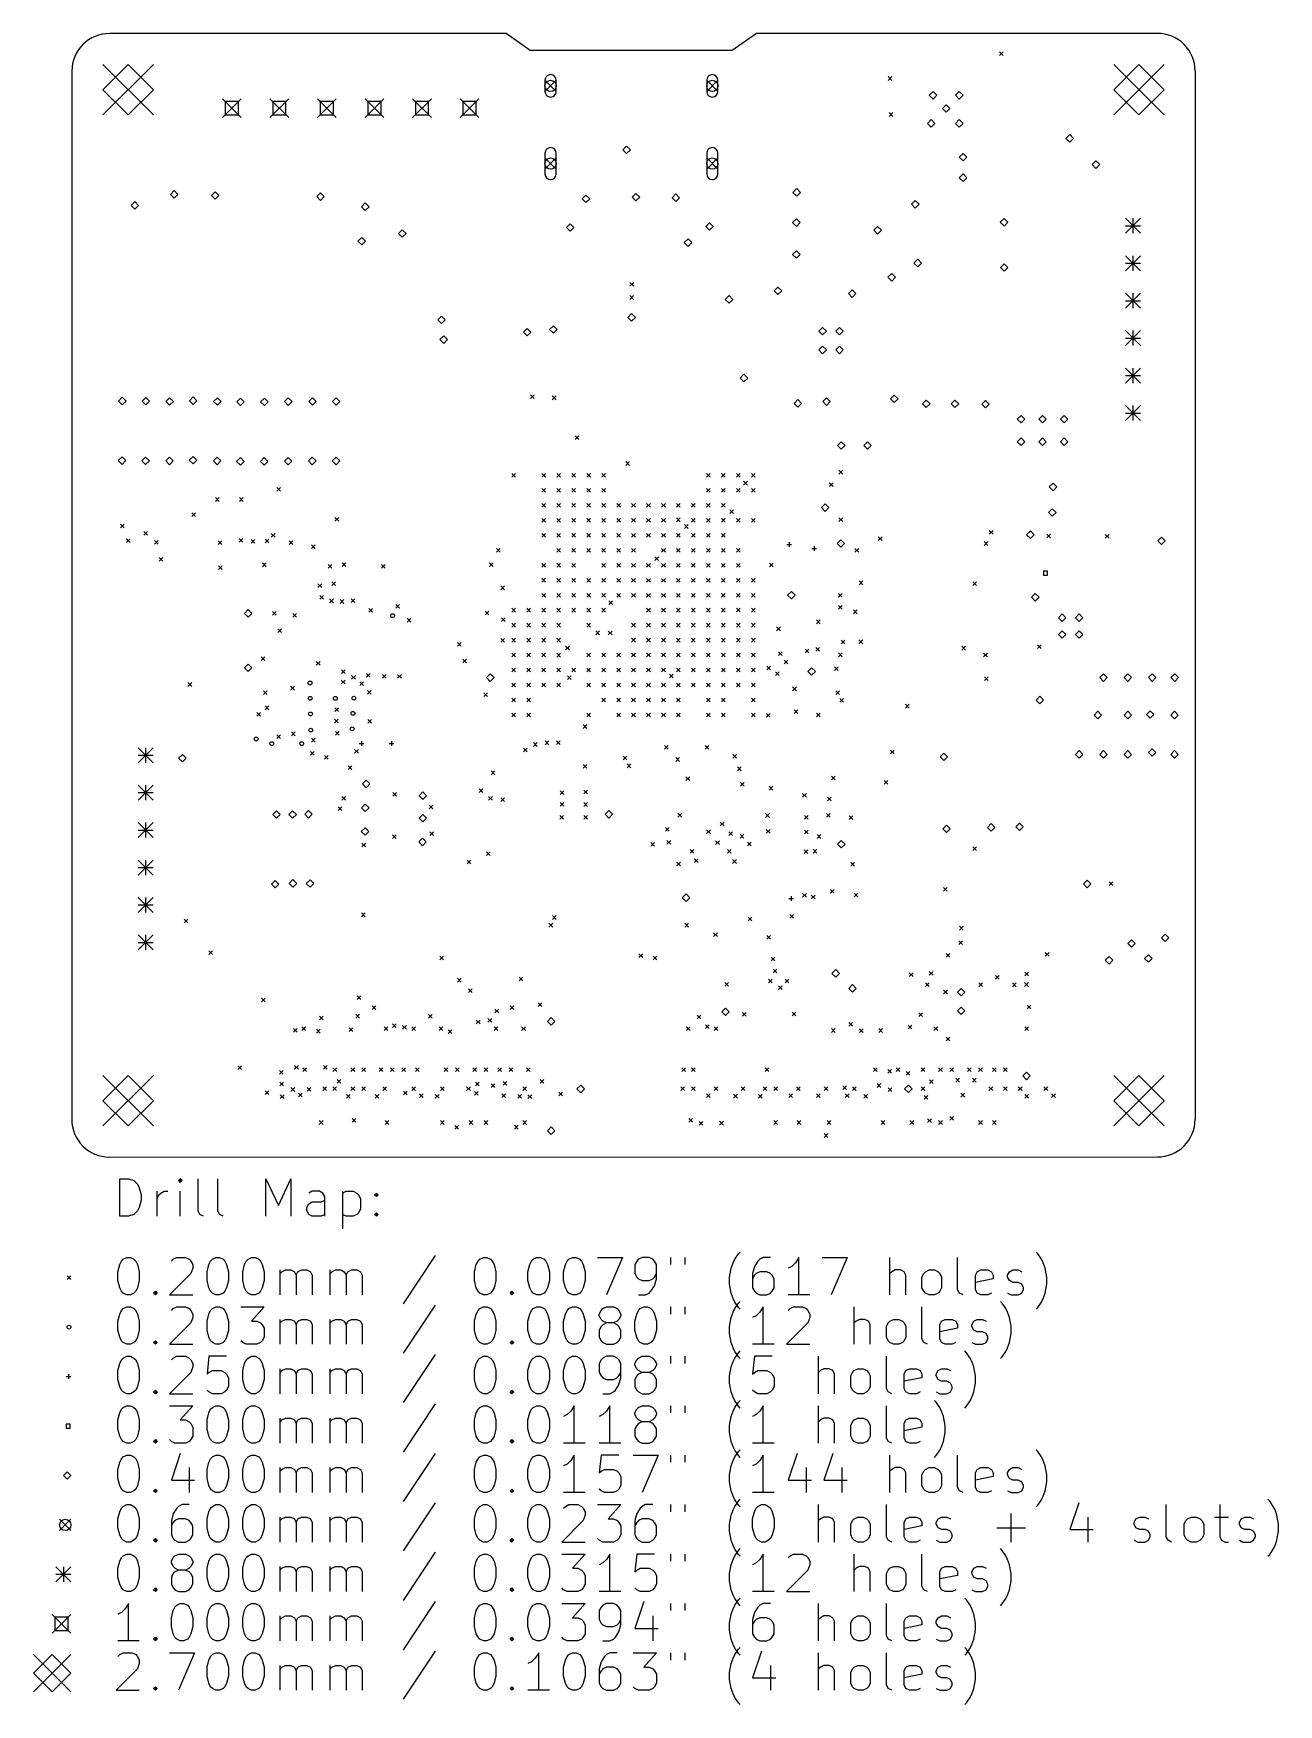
# Model space of a CAD drawing. Extents: x -2.1 to 64.5, y -89.3 to 0.
import ezdxf

# ---------------------------------------------------------------- set-up
doc = ezdxf.new("R2010")
doc.units = 0
doc.layers.add('BLACK', color=7, linetype='CONTINUOUS')

msp = doc.modelspace()

# ---------------------------------------------------------------- linework, layer by layer
at = {"layer": 'BLACK', "linetype": 'CONTINUOUS'}
for p, q in [((23.2, 0), (2, 0)), ((24.48, -0.899), (23.2, 0)), ((36.565, 0), (35.275, -0.899)), ((57.9958, 0.00579), (36.565, 0)), ((1.65, -1.65), (4.35, -4.35)), ((4.35, -1.65), (1.65, -4.35)), ((3, -1.65), (1.65, -3)), ((4.35, -3), (3, -1.65)), ((35.275, -0.899), (24.48, -0.899)), ((49.5528, -0.9751), (49.7528, -1.1751)), ((49.7528, -0.9751), (49.5528, -1.1751)), ((55.65, -1.65), (58.35, -4.35)), ((58.35, -1.65), (55.65, -4.35)), ((57, -1.65), (55.65, -3)), ((58.35, -3), (57, -1.65)), ((0, -2), (0, -58.0058)), ((25.2675, -2.494), (25.8675, -3.094)), ((25.8675, -2.494), (25.2675, -3.094)), ((25.2675, -2.494), (25.2675, -3.094)), ((25.8675, -3.094), (25.8675, -2.494)), ((33.9075, -2.494), (34.5075, -3.094)), ((34.5075, -2.494), (33.9075, -3.094)), ((33.9075, -2.494), (33.9075, -3.094)), ((34.5075, -3.094), (34.5075, -2.494)), ((43.6, -2.3), (43.8, -2.5)), ((43.8, -2.3), (43.6, -2.5)), ((59.9958, -1.99421), (59.9958, -58)), ((1.65, -3), (3, -4.35)), ((3, -4.35), (4.35, -3)), ((8.04, -3.49), (9.04, -4.49)), ((9.04, -3.49), (8.04, -4.49)), ((10.58, -3.49), (11.58, -4.49)), ((11.58, -3.49), (10.58, -4.49)), ((13.12, -3.49), (14.12, -4.49)), ((14.12, -3.49), (13.12, -4.49)), ((15.66, -3.49), (16.66, -4.49)), ((16.66, -3.49), (15.66, -4.49)), ((18.2, -3.49), (19.2, -4.49)), ((19.2, -3.49), (18.2, -4.49)), ((20.74, -3.49), (21.74, -4.49)), ((21.74, -3.49), (20.74, -4.49)), ((46, -3.1), (45.8, -3.3)), ((45.8, -3.3), (46, -3.5)), ((46.2, -3.3), (46, -3.1)), ((46, -3.5), (46.2, -3.3)), ((47.4, -3.1), (47.2, -3.3)), ((47.2, -3.3), (47.4, -3.5)), ((47.6, -3.3), (47.4, -3.1)), ((47.4, -3.5), (47.6, -3.3)), ((55.65, -3), (57, -4.35)), ((57, -4.35), (58.35, -3)), ((8.89356, -3.63644), (8.18644, -3.63644)), ((8.18644, -3.63644), (8.18644, -4.34356)), ((8.18644, -4.34356), (8.89356, -4.34356)), ((8.89356, -4.34356), (8.89356, -3.63644)), ((11.4336, -3.63644), (10.7264, -3.63644)), ((10.7264, -3.63644), (10.7264, -4.34356)), ((10.7264, -4.34356), (11.4336, -4.34356)), ((11.4336, -4.34356), (11.4336, -3.63644)), ((13.9736, -3.63644), (13.2664, -3.63644)), ((13.2664, -3.63644), (13.2664, -4.34356)), ((13.2664, -4.34356), (13.9736, -4.34356)), ((13.9736, -4.34356), (13.9736, -3.63644)), ((16.5136, -3.63644), (15.8064, -3.63644)), ((15.8064, -3.63644), (15.8064, -4.34356)), ((15.8064, -4.34356), (16.5136, -4.34356)), ((16.5136, -4.34356), (16.5136, -3.63644)), ((19.0536, -3.63644), (18.3464, -3.63644)), ((18.3464, -3.63644), (18.3464, -4.34356)), ((18.3464, -4.34356), (19.0536, -4.34356)), ((19.0536, -4.34356), (19.0536, -3.63644)), ((21.5936, -3.63644), (20.8864, -3.63644)), ((20.8864, -3.63644), (20.8864, -4.34356)), ((20.8864, -4.34356), (21.5936, -4.34356)), ((21.5936, -4.34356), (21.5936, -3.63644)), ((43.6472, -4.225), (43.8472, -4.425)), ((43.8472, -4.225), (43.6472, -4.425)), ((46.7, -3.8), (46.5, -4)), ((46.5, -4), (46.7, -4.2)), ((46.9, -4), (46.7, -3.8)), ((46.7, -4.2), (46.9, -4)), ((45.9, -4.6), (45.7, -4.8)), ((45.7, -4.8), (45.9, -5)), ((46.1, -4.8), (45.9, -4.6)), ((45.9, -5), (46.1, -4.8)), ((47.4, -4.6), (47.2, -4.8)), ((47.2, -4.8), (47.4, -5)), ((47.6, -4.8), (47.4, -4.6)), ((47.4, -5), (47.6, -4.8)), ((29.63, -6.01), (29.43, -6.21)), ((29.43, -6.21), (29.63, -6.41)), ((29.83, -6.21), (29.63, -6.01)), ((29.63, -6.41), (29.83, -6.21)), ((53.3, -5.4), (53.1, -5.6)), ((53.1, -5.6), (53.3, -5.8)), ((53.5, -5.6), (53.3, -5.4)), ((53.3, -5.8), (53.5, -5.6)), ((25.2675, -6.394), (25.2675, -7.494)), ((25.2675, -6.644), (25.8675, -7.244)), ((25.8675, -6.644), (25.2675, -7.244)), ((25.8675, -7.494), (25.8675, -6.394)), ((33.9075, -6.394), (33.9075, -7.494)), ((33.9075, -6.644), (34.5075, -7.244)), ((34.5075, -6.644), (33.9075, -7.244)), ((34.5075, -7.494), (34.5075, -6.394)), ((47.6, -6.4), (47.4, -6.6)), ((47.4, -6.6), (47.6, -6.8)), ((47.8, -6.6), (47.6, -6.4)), ((47.6, -6.8), (47.8, -6.6)), ((54.7, -6.8), (54.5, -7)), ((54.5, -7), (54.7, -7.2)), ((54.9, -7), (54.7, -6.8)), ((54.7, -7.2), (54.9, -7)), ((47.6, -7.5), (47.4, -7.7)), ((47.4, -7.7), (47.6, -7.9)), ((47.8, -7.7), (47.6, -7.5)), ((47.6, -7.9), (47.8, -7.7)), ((5.46, -8.39), (5.26, -8.59)), ((5.26, -8.59), (5.46, -8.79)), ((5.66, -8.59), (5.46, -8.39)), ((5.46, -8.79), (5.66, -8.59)), ((7.65, -8.45), (7.45, -8.65)), ((7.45, -8.65), (7.65, -8.85)), ((7.85, -8.65), (7.65, -8.45)), ((7.65, -8.85), (7.85, -8.65)), ((13.28, -8.51), (13.08, -8.71)), ((13.08, -8.71), (13.28, -8.91)), ((13.48, -8.71), (13.28, -8.51)), ((13.28, -8.91), (13.48, -8.71)), ((27.46, -8.63), (27.26, -8.83)), ((27.26, -8.83), (27.46, -9.03)), ((27.66, -8.83), (27.46, -8.63)), ((27.46, -9.03), (27.66, -8.83)), ((30.13, -8.54), (29.93, -8.74)), ((29.93, -8.74), (30.13, -8.94)), ((30.33, -8.74), (30.13, -8.54)), ((30.13, -8.94), (30.33, -8.74)), ((32.26, -8.57), (32.06, -8.77)), ((32.06, -8.77), (32.26, -8.97)), ((32.46, -8.77), (32.26, -8.57)), ((32.26, -8.97), (32.46, -8.77)), ((38.715, -8.285), (38.515, -8.485)), ((38.515, -8.485), (38.715, -8.685)), ((38.915, -8.485), (38.715, -8.285)), ((38.715, -8.685), (38.915, -8.485)), ((45.05, -8.92), (44.85, -9.12)), ((45.25, -9.12), (45.05, -8.92)), ((3.36, -8.98), (3.16, -9.18)), ((3.16, -9.18), (3.36, -9.38)), ((3.56, -9.18), (3.36, -8.98)), ((3.36, -9.38), (3.56, -9.18)), ((15.67, -9.05), (15.47, -9.25)), ((15.47, -9.25), (15.67, -9.45)), ((15.87, -9.25), (15.67, -9.05)), ((15.67, -9.45), (15.87, -9.25)), ((44.85, -9.12), (45.05, -9.32)), ((45.05, -9.32), (45.25, -9.12)), ((17.65, -10.48), (17.45, -10.68)), ((17.45, -10.68), (17.65, -10.88)), ((17.85, -10.68), (17.65, -10.48)), ((17.65, -10.88), (17.85, -10.68)), ((26.62, -10.16), (26.42, -10.36)), ((26.42, -10.36), (26.62, -10.56)), ((26.82, -10.36), (26.62, -10.16)), ((26.62, -10.56), (26.82, -10.36)), ((34.06, -10.11), (33.86, -10.31)), ((33.86, -10.31), (34.06, -10.51)), ((34.26, -10.31), (34.06, -10.11)), ((34.06, -10.51), (34.26, -10.31)), ((38.7, -9.9), (38.5, -10.1)), ((38.5, -10.1), (38.7, -10.3)), ((38.9, -10.1), (38.7, -9.9)), ((38.7, -10.3), (38.9, -10.1)), ((43.04, -10.31), (42.84, -10.51)), ((42.84, -10.51), (43.04, -10.71)), ((43.24, -10.51), (43.04, -10.31)), ((43.04, -10.71), (43.24, -10.51)), ((49.7909, -9.88), (49.5909, -10.08)), ((49.5909, -10.08), (49.7909, -10.28)), ((49.9909, -10.08), (49.7909, -9.88)), ((49.7909, -10.28), (49.9909, -10.08)), ((56.28, -9.87), (57.08, -10.67)), ((57.08, -9.87), (56.28, -10.67)), ((56.28, -10.27), (57.08, -10.27)), ((56.68, -9.87), (56.68, -10.67)), ((15.48, -10.89), (15.28, -11.09)), ((15.28, -11.09), (15.48, -11.29)), ((15.68, -11.09), (15.48, -10.89)), ((15.48, -11.29), (15.68, -11.09)), ((32.91, -10.97), (32.71, -11.17)), ((32.71, -11.17), (32.91, -11.37)), ((33.11, -11.17), (32.91, -10.97)), ((32.91, -11.37), (33.11, -11.17)), ((38.7, -11.6), (38.5, -11.8)), ((38.9, -11.8), (38.7, -11.6)), ((38.5, -11.8), (38.7, -12)), ((38.7, -12), (38.9, -11.8)), ((45.18, -12.06), (44.98, -12.26)), ((44.98, -12.26), (45.18, -12.46)), ((45.38, -12.26), (45.18, -12.06)), ((45.18, -12.46), (45.38, -12.26)), ((49.8, -12.3), (49.6, -12.5)), ((50, -12.5), (49.8, -12.3)), ((56.28, -11.87), (57.08, -12.67)), ((57.08, -11.87), (56.28, -12.67)), ((56.28, -12.27), (57.08, -12.27)), ((56.68, -11.87), (56.68, -12.67)), ((29.81, -13.29), (30.01, -13.49)), ((30.01, -13.29), (29.81, -13.49)), ((43.79, -12.82), (43.59, -13.02)), ((43.59, -13.02), (43.79, -13.22)), ((43.99, -13.02), (43.79, -12.82)), ((43.79, -13.22), (43.99, -13.02)), ((49.6, -12.5), (49.8, -12.7)), ((49.8, -12.7), (50, -12.5)), ((29.8, -14), (30, -14.2)), ((30, -14), (29.8, -14.2)), ((35.1, -14), (34.9, -14.2)), ((34.9, -14.2), (35.1, -14.4)), ((35.3, -14.2), (35.1, -14)), ((35.1, -14.4), (35.3, -14.2)), ((37.7164, -13.5414), (37.5164, -13.7414)), ((37.5164, -13.7414), (37.7164, -13.9414)), ((37.9164, -13.7414), (37.7164, -13.5414)), ((37.7164, -13.9414), (37.9164, -13.7414)), ((41.68, -13.69), (41.48, -13.89)), ((41.48, -13.89), (41.68, -14.09)), ((41.88, -13.89), (41.68, -13.69)), ((41.68, -14.09), (41.88, -13.89)), ((56.28, -13.87), (57.08, -14.67)), ((57.08, -13.87), (56.28, -14.67)), ((56.28, -14.27), (57.08, -14.27)), ((56.68, -13.87), (56.68, -14.67)), ((19.7395, -15.0895), (19.5395, -15.2895)), ((19.9395, -15.2895), (19.7395, -15.0895)), ((29.9, -14.96), (29.7, -15.16)), ((29.7, -15.16), (29.9, -15.36)), ((30.1, -15.16), (29.9, -14.96)), ((29.9, -15.36), (30.1, -15.16)), ((19.5395, -15.2895), (19.7395, -15.4895)), ((19.7395, -15.4895), (19.9395, -15.2895)), ((24.32, -15.75), (24.12, -15.95)), ((24.12, -15.95), (24.32, -16.15)), ((24.52, -15.95), (24.32, -15.75)), ((24.32, -16.15), (24.52, -15.95)), ((25.72, -15.61), (25.52, -15.81)), ((25.52, -15.81), (25.72, -16.01)), ((25.92, -15.81), (25.72, -15.61)), ((25.72, -16.01), (25.92, -15.81)), ((40.1, -15.7), (39.9, -15.9)), ((39.9, -15.9), (40.1, -16.1)), ((40.3, -15.9), (40.1, -15.7)), ((40.1, -16.1), (40.3, -15.9)), ((41, -15.7), (40.8, -15.9)), ((40.8, -15.9), (41, -16.1)), ((41.2, -15.9), (41, -15.7)), ((41, -16.1), (41.2, -15.9)), ((56.28, -15.87), (57.08, -16.67)), ((57.08, -15.87), (56.28, -16.67)), ((56.68, -15.87), (56.68, -16.67)), ((19.86, -16.15), (19.66, -16.35)), ((19.66, -16.35), (19.86, -16.55)), ((20.06, -16.35), (19.86, -16.15)), ((19.86, -16.55), (20.06, -16.35)), ((40.1, -16.7), (39.9, -16.9)), ((39.9, -16.9), (40.1, -17.1)), ((40.3, -16.9), (40.1, -16.7)), ((40.1, -17.1), (40.3, -16.9)), ((41, -16.7), (40.8, -16.9)), ((40.8, -16.9), (41, -17.1)), ((41.2, -16.9), (41, -16.7)), ((41, -17.1), (41.2, -16.9)), ((56.28, -16.27), (57.08, -16.27)), ((35.9, -18.2), (35.7, -18.4)), ((35.7, -18.4), (35.9, -18.6)), ((36.1, -18.4), (35.9, -18.2)), ((35.9, -18.6), (36.1, -18.4)), ((56.28, -17.87), (57.08, -18.67)), ((57.08, -17.87), (56.28, -18.67)), ((56.28, -18.27), (57.08, -18.27)), ((56.68, -17.87), (56.68, -18.67)), ((2.69, -19.43), (2.49, -19.63)), ((2.49, -19.63), (2.69, -19.83)), ((2.89, -19.63), (2.69, -19.43)), ((2.69, -19.83), (2.89, -19.63)), ((3.95, -19.44), (3.75, -19.64)), ((4.15, -19.64), (3.95, -19.44)), ((5.22, -19.45), (5.02, -19.65)), ((5.42, -19.65), (5.22, -19.45)), ((6.48, -19.41), (6.28, -19.61)), ((6.28, -19.61), (6.48, -19.81)), ((6.68, -19.61), (6.48, -19.41)), ((6.48, -19.81), (6.68, -19.61)), ((7.77, -19.45), (7.57, -19.65)), ((7.97, -19.65), (7.77, -19.45)), ((9.01, -19.47), (8.81, -19.67)), ((9.21, -19.67), (9.01, -19.47)), ((10.28, -19.47), (10.08, -19.67)), ((10.48, -19.67), (10.28, -19.47)), ((11.56, -19.46), (11.36, -19.66)), ((11.76, -19.66), (11.56, -19.46)), ((12.85, -19.45), (12.65, -19.65)), ((13.05, -19.65), (12.85, -19.45)), ((14.12, -19.45), (13.92, -19.65)), ((14.32, -19.65), (14.12, -19.45)), ((24.5, -19.3), (24.7, -19.5)), ((24.7, -19.3), (24.5, -19.5)), ((25.66, -19.3573), (25.86, -19.5573)), ((25.86, -19.3573), (25.66, -19.5573)), ((38.7744, -19.5517), (38.5744, -19.7517)), ((38.9744, -19.7517), (38.7744, -19.5517)), ((40.31, -19.46), (40.11, -19.66)), ((40.51, -19.66), (40.31, -19.46)), ((43.93, -19.31), (43.73, -19.51)), ((43.73, -19.51), (43.93, -19.71)), ((44.13, -19.51), (43.93, -19.31)), ((43.93, -19.71), (44.13, -19.51)), ((45.64, -19.58), (45.44, -19.78)), ((45.84, -19.78), (45.64, -19.58)), ((47.17, -19.58), (46.97, -19.78)), ((47.37, -19.78), (47.17, -19.58)), ((48.8, -19.6), (48.6, -19.8)), ((49, -19.8), (48.8, -19.6)), ((3.75, -19.64), (3.95, -19.84)), ((3.95, -19.84), (4.15, -19.64)), ((5.02, -19.65), (5.22, -19.85)), ((5.22, -19.85), (5.42, -19.65)), ((7.57, -19.65), (7.77, -19.85)), ((7.77, -19.85), (7.97, -19.65)), ((8.81, -19.67), (9.01, -19.87)), ((9.01, -19.87), (9.21, -19.67)), ((10.08, -19.67), (10.28, -19.87)), ((10.28, -19.87), (10.48, -19.67)), ((11.36, -19.66), (11.56, -19.86)), ((11.56, -19.86), (11.76, -19.66)), ((12.65, -19.65), (12.85, -19.85)), ((12.85, -19.85), (13.05, -19.65)), ((13.92, -19.65), (14.12, -19.85)), ((14.12, -19.85), (14.32, -19.65)), ((38.5744, -19.7517), (38.7744, -19.9517)), ((38.7744, -19.9517), (38.9744, -19.7517)), ((40.11, -19.66), (40.31, -19.86)), ((40.31, -19.86), (40.51, -19.66)), ((45.44, -19.78), (45.64, -19.98)), ((45.64, -19.98), (45.84, -19.78)), ((46.97, -19.78), (47.17, -19.98)), ((47.17, -19.98), (47.37, -19.78)), ((48.6, -19.8), (48.8, -20)), ((48.8, -20), (49, -19.8)), ((50.7, -20.4), (50.5, -20.6)), ((50.9, -20.6), (50.7, -20.4)), ((51.85, -20.4), (51.65, -20.6)), ((52.05, -20.6), (51.85, -20.4)), ((53, -20.4), (52.8, -20.6)), ((53.2, -20.6), (53, -20.4)), ((56.28, -19.87), (57.08, -20.67)), ((57.08, -19.87), (56.28, -20.67)), ((56.28, -20.27), (57.08, -20.27)), ((56.68, -19.87), (56.68, -20.67)), ((50.5, -20.6), (50.7, -20.8)), ((50.7, -20.8), (50.9, -20.6)), ((51.65, -20.6), (51.85, -20.8)), ((51.85, -20.8), (52.05, -20.6)), ((52.8, -20.6), (53, -20.8)), ((53, -20.8), (53.2, -20.6)), ((26.8781, -21.4857), (27.0781, -21.6857)), ((27.0781, -21.4857), (26.8781, -21.6857)), ((41.1, -21.8), (40.9, -22)), ((40.9, -22), (41.1, -22.2)), ((41.3, -22), (41.1, -21.8)), ((41.1, -22.2), (41.3, -22)), ((42.5, -21.8), (42.3, -22)), ((42.3, -22), (42.5, -22.2)), ((42.7, -22), (42.5, -21.8)), ((42.5, -22.2), (42.7, -22)), ((50.7, -21.6), (50.5, -21.8)), ((50.5, -21.8), (50.7, -22)), ((50.9, -21.8), (50.7, -21.6)), ((50.7, -22), (50.9, -21.8)), ((51.85, -21.6), (51.65, -21.8)), ((51.65, -21.8), (51.85, -22)), ((52.05, -21.8), (51.85, -21.6)), ((51.85, -22), (52.05, -21.8)), ((53, -21.6), (52.8, -21.8)), ((52.8, -21.8), (53, -22)), ((53.2, -21.8), (53, -21.6)), ((53, -22), (53.2, -21.8)), ((2.68, -22.61), (2.48, -22.81)), ((2.48, -22.81), (2.68, -23.01)), ((2.88, -22.81), (2.68, -22.61)), ((2.68, -23.01), (2.88, -22.81)), ((3.94, -22.62), (3.74, -22.82)), ((3.74, -22.82), (3.94, -23.02)), ((4.14, -22.82), (3.94, -22.62)), ((3.94, -23.02), (4.14, -22.82)), ((5.21, -22.63), (5.01, -22.83)), ((5.01, -22.83), (5.21, -23.03)), ((5.41, -22.83), (5.21, -22.63)), ((5.21, -23.03), (5.41, -22.83)), ((6.47, -22.59), (6.27, -22.79)), ((6.27, -22.79), (6.47, -22.99)), ((6.67, -22.79), (6.47, -22.59)), ((6.47, -22.99), (6.67, -22.79)), ((7.76, -22.63), (7.56, -22.83)), ((7.56, -22.83), (7.76, -23.03)), ((7.96, -22.83), (7.76, -22.63)), ((7.76, -23.03), (7.96, -22.83)), ((9, -22.65), (8.8, -22.85)), ((8.8, -22.85), (9, -23.05)), ((9.2, -22.85), (9, -22.65)), ((9, -23.05), (9.2, -22.85)), ((10.27, -22.65), (10.07, -22.85)), ((10.07, -22.85), (10.27, -23.05)), ((10.47, -22.85), (10.27, -22.65)), ((10.27, -23.05), (10.47, -22.85)), ((11.55, -22.64), (11.35, -22.84)), ((11.35, -22.84), (11.55, -23.04)), ((11.75, -22.84), (11.55, -22.64)), ((11.55, -23.04), (11.75, -22.84)), ((12.84, -22.63), (12.64, -22.83)), ((12.64, -22.83), (12.84, -23.03)), ((13.04, -22.83), (12.84, -22.63)), ((12.84, -23.03), (13.04, -22.83)), ((14.11, -22.63), (13.91, -22.83)), ((13.91, -22.83), (14.11, -23.03)), ((14.31, -22.83), (14.11, -22.63)), ((14.11, -23.03), (14.31, -22.83)), ((29.5883, -22.8647), (29.7883, -23.0647)), ((29.7883, -22.8647), (29.5883, -23.0647)), ((23.5, -23.4992), (23.7, -23.6992)), ((23.7, -23.4992), (23.5, -23.6992)), ((25.1, -23.4918), (25.3, -23.6918)), ((25.3, -23.4918), (25.1, -23.6918)), ((25.9, -23.5), (26.1, -23.7)), ((26.1, -23.5), (25.9, -23.7)), ((26.7, -23.5), (26.9, -23.7)), ((26.9, -23.5), (26.7, -23.7)), ((27.5, -23.5), (27.7, -23.7)), ((27.7, -23.5), (27.5, -23.7)), ((28.3, -23.5), (28.5, -23.7)), ((28.5, -23.5), (28.3, -23.7)), ((33.9, -23.5), (34.1, -23.7)), ((34.1, -23.5), (33.9, -23.7)), ((34.7, -23.5), (34.9, -23.7)), ((34.9, -23.5), (34.7, -23.7)), ((35.5, -23.5), (35.7, -23.7)), ((35.7, -23.5), (35.5, -23.7)), ((35.8812, -23.9173), (36.0812, -24.1173)), ((36.0812, -23.9173), (35.8812, -24.1173)), ((36.3, -23.5), (36.5, -23.7)), ((36.5, -23.5), (36.3, -23.7)), ((40.46, -23.99), (40.66, -24.19)), ((40.66, -23.99), (40.46, -24.19)), ((40.975, -23.33), (41.175, -23.53)), ((41.175, -23.33), (40.975, -23.53)), ((52.41, -24.02), (52.21, -24.22)), ((52.61, -24.22), (52.41, -24.02)), ((7.6722, -24.79), (7.8722, -24.99)), ((7.8722, -24.79), (7.6722, -24.99)), ((8.9478, -24.79), (9.1478, -24.99)), ((9.1478, -24.79), (8.9478, -24.99)), ((10.95, -24.25), (11.15, -24.45)), ((11.15, -24.25), (10.95, -24.45)), ((25.1, -24.2993), (25.3, -24.4993)), ((25.3, -24.2993), (25.1, -24.4993)), ((25.9, -24.2993), (26.1, -24.4993)), ((26.1, -24.2993), (25.9, -24.4993)), ((26.7, -24.3), (26.9, -24.5)), ((26.9, -24.3), (26.7, -24.5)), ((27.497, -24.3023), (27.697, -24.5023)), ((27.697, -24.3023), (27.497, -24.5023)), ((28.3, -24.3), (28.5, -24.5)), ((28.5, -24.3), (28.3, -24.5)), ((33.9, -24.3), (34.1, -24.5)), ((34.1, -24.3), (33.9, -24.5)), ((34.7, -24.3), (34.9, -24.5)), ((34.9, -24.3), (34.7, -24.5)), ((35.5, -24.3), (35.7, -24.5)), ((35.7, -24.3), (35.5, -24.5)), ((36.3, -24.3), (36.5, -24.5)), ((36.5, -24.3), (36.3, -24.5)), ((52.21, -24.22), (52.41, -24.42)), ((52.41, -24.42), (52.61, -24.22)), ((6.4, -25.6), (6.6, -25.8)), ((6.6, -25.6), (6.4, -25.8)), ((14.05, -25.85), (14.25, -26.05)), ((14.25, -25.85), (14.05, -26.05)), ((25.1, -25.0994), (25.3, -25.2994)), ((25.3, -25.0994), (25.1, -25.2994)), ((25.9, -25.0994), (26.1, -25.2994)), ((26.1, -25.0994), (25.9, -25.2994)), ((26.7, -25.0994), (26.9, -25.2994)), ((26.9, -25.0994), (26.7, -25.2994)), ((27.5, -25.1), (27.7, -25.3)), ((27.7, -25.1), (27.5, -25.3)), ((28.3, -25.1), (28.5, -25.3)), ((28.5, -25.1), (28.3, -25.3)), ((29.1, -25.1), (29.3, -25.3)), ((29.3, -25.1), (29.1, -25.3)), ((29.9, -25.1), (30.1, -25.3)), ((30.1, -25.1), (29.9, -25.3)), ((30.7, -25.1), (30.9, -25.3)), ((30.9, -25.1), (30.7, -25.3)), ((31.5, -25.1), (31.7, -25.3)), ((31.7, -25.1), (31.5, -25.3)), ((32.3, -25.1), (32.5, -25.3)), ((32.5, -25.1), (32.3, -25.3)), ((32.3, -25.875), (32.5, -26.075)), ((32.5, -25.875), (32.3, -26.075)), ((33.1, -25.1), (33.3, -25.3)), ((33.3, -25.1), (33.1, -25.3)), ((33.9, -25.1), (34.1, -25.3)), ((34.1, -25.1), (33.9, -25.3)), ((34.7, -25.1), (34.9, -25.3)), ((34.9, -25.1), (34.7, -25.3)), ((35.1452, -25.4432), (35.3452, -25.6432)), ((35.3452, -25.4432), (35.1452, -25.6432)), ((40.24, -25.12), (40.04, -25.32)), ((40.04, -25.32), (40.24, -25.52)), ((40.44, -25.32), (40.24, -25.12)), ((40.24, -25.52), (40.44, -25.32)), ((40.975, -25.87), (41.175, -26.07)), ((41.175, -25.87), (40.975, -26.07)), ((52.37, -25.38), (52.17, -25.58)), ((52.17, -25.58), (52.37, -25.78)), ((52.57, -25.58), (52.37, -25.38)), ((52.37, -25.78), (52.57, -25.58)), ((2.6, -26.2), (2.8, -26.4)), ((2.8, -26.2), (2.6, -26.4)), ((3.8456, -26.6), (4.0456, -26.8)), ((4.0456, -26.6), (3.8456, -26.8)), ((10.65, -26.7), (10.85, -26.9)), ((10.85, -26.7), (10.65, -26.9)), ((25.1, -25.8995), (25.3, -26.0995)), ((25.3, -25.8995), (25.1, -26.0995)), ((25.1, -26.6996), (25.3, -26.8996)), ((25.3, -26.6996), (25.1, -26.8996)), ((25.9, -25.9), (26.1, -26.1)), ((26.1, -25.9), (25.9, -26.1)), ((25.9, -26.6996), (26.1, -26.8996)), ((26.1, -26.6996), (25.9, -26.8996)), ((26.7, -25.8995), (26.9, -26.0995)), ((26.9, -25.8995), (26.7, -26.0995)), ((26.7, -26.6996), (26.9, -26.8996)), ((26.9, -26.6996), (26.7, -26.8996)), ((27.5, -25.9), (27.7, -26.1)), ((27.7, -25.9), (27.5, -26.1)), ((27.5, -26.6996), (27.7, -26.8996)), ((27.7, -26.6996), (27.5, -26.8996)), ((28.3, -25.9), (28.5, -26.1)), ((28.5, -25.9), (28.3, -26.1)), ((28.3, -26.7), (28.5, -26.9)), ((28.5, -26.7), (28.3, -26.9)), ((29.1, -25.9), (29.3, -26.1)), ((29.3, -25.9), (29.1, -26.1)), ((29.1, -26.7), (29.3, -26.9)), ((29.3, -26.7), (29.1, -26.9)), ((29.9, -25.9), (30.1, -26.1)), ((30.1, -25.9), (29.9, -26.1)), ((29.9, -26.7), (30.1, -26.9)), ((30.1, -26.7), (29.9, -26.9)), ((30.7, -25.9), (30.9, -26.1)), ((30.9, -25.9), (30.7, -26.1)), ((30.7, -26.7), (30.9, -26.9)), ((30.9, -26.7), (30.7, -26.9)), ((31.5, -25.9), (31.7, -26.1)), ((31.7, -25.9), (31.5, -26.1)), ((31.5, -26.7), (31.7, -26.9)), ((31.7, -26.7), (31.5, -26.9)), ((32.3, -26.7), (32.5, -26.9)), ((32.5, -26.7), (32.3, -26.9)), ((32.7208, -26.2302), (32.9208, -26.4302)), ((32.9208, -26.2302), (32.7208, -26.4302)), ((33.1, -25.9), (33.3, -26.1)), ((33.3, -25.9), (33.1, -26.1)), ((33.1, -26.7), (33.3, -26.9)), ((33.3, -26.7), (33.1, -26.9)), ((33.9, -25.9), (34.1, -26.1)), ((34.1, -25.9), (33.9, -26.1)), ((33.9, -26.7), (34.1, -26.9)), ((34.1, -26.7), (33.9, -26.9)), ((34.7, -25.9), (34.9, -26.1)), ((34.9, -25.9), (34.7, -26.1)), ((34.7, -26.7), (34.9, -26.9)), ((34.9, -26.7), (34.7, -26.9)), ((35.5, -25.9), (35.7, -26.1)), ((35.7, -25.9), (35.5, -26.1)), ((36.3, -25.9), (36.5, -26.1)), ((36.5, -25.9), (36.3, -26.1)), ((49.005, -26.5404), (49.205, -26.7404)), ((49.205, -26.5404), (49.005, -26.7404)), ((51.2, -26.57), (51, -26.77)), ((51, -26.77), (51.2, -26.97)), ((51.4, -26.77), (51.2, -26.57)), ((51.2, -26.97), (51.4, -26.77)), ((52.08, -26.74), (52.28, -26.94)), ((52.28, -26.74), (52.08, -26.94)), ((55.2, -26.75), (55.4, -26.95)), ((55.4, -26.75), (55.2, -26.95)), ((2.917, -26.9889), (3.117, -27.1889)), ((3.117, -26.9889), (2.917, -27.1889)), ((4.4109, -27.0781), (4.6109, -27.2781)), ((4.6109, -27.0781), (4.4109, -27.2781)), ((7.8067, -27.0971), (8.0067, -27.2971)), ((8.0067, -27.0971), (7.8067, -27.2971)), ((8.9297, -26.9627), (9.1297, -27.1627)), ((9.1297, -26.9627), (8.9297, -27.1627)), ((9.5715, -27.0268), (9.7715, -27.2268)), ((9.7715, -27.0268), (9.5715, -27.2268)), ((10.3195, -27.007), (10.5195, -27.207)), ((10.5195, -27.007), (10.3195, -27.207)), ((11.6, -27.1), (11.8, -27.3)), ((11.8, -27.1), (11.6, -27.3)), ((12.8, -27.3045), (13, -27.5045)), ((13, -27.3045), (12.8, -27.5045)), ((22.6812, -27.5), (22.8812, -27.7)), ((22.8812, -27.5), (22.6812, -27.7)), ((25.9, -27.4997), (26.1, -27.6997)), ((26.1, -27.4997), (25.9, -27.6997)), ((26.7, -27.4997), (26.9, -27.6997)), ((26.9, -27.4997), (26.7, -27.6997)), ((27.5, -27.5), (27.7, -27.7)), ((27.7, -27.5), (27.5, -27.7)), ((28.3, -27.5), (28.5, -27.7)), ((28.5, -27.5), (28.3, -27.7)), ((29.1, -27.5), (29.3, -27.7)), ((29.3, -27.5), (29.1, -27.7)), ((29.9, -27.5), (30.1, -27.7)), ((30.1, -27.5), (29.9, -27.7)), ((31.5, -27.5), (31.7, -27.7)), ((31.7, -27.5), (31.5, -27.7)), ((32.3, -27.5), (32.5, -27.7)), ((32.5, -27.5), (32.3, -27.7)), ((33.1, -27.5), (33.3, -27.7)), ((33.3, -27.5), (33.1, -27.7)), ((33.9, -27.5), (34.1, -27.7)), ((34.1, -27.5), (33.9, -27.7)), ((34.7, -27.4997), (34.9, -27.6997)), ((34.9, -27.4997), (34.7, -27.6997)), ((35.5, -27.5), (35.7, -27.7)), ((35.7, -27.5), (35.5, -27.7)), ((38.1972, -27.2928), (38.4472, -27.2928)), ((38.3222, -27.1678), (38.3222, -27.4178)), ((39.5276, -27.5055), (39.7776, -27.5055)), ((39.6526, -27.3805), (39.6526, -27.6305)), ((41.075, -27.04), (40.875, -27.24)), ((40.875, -27.24), (41.075, -27.44)), ((41.275, -27.24), (41.075, -27.04)), ((41.075, -27.44), (41.275, -27.24)), ((41.83, -27.5), (42.03, -27.7)), ((42.03, -27.5), (41.83, -27.7)), ((43.0766, -26.8805), (43.2766, -27.0805)), ((43.2766, -26.8805), (43.0766, -27.0805)), ((48.725, -27.14), (48.925, -27.34)), ((48.925, -27.14), (48.725, -27.34)), ((58.2, -26.9), (58, -27.1)), ((58, -27.1), (58.2, -27.3)), ((58.4, -27.1), (58.2, -26.9)), ((58.2, -27.3), (58.4, -27.1)), ((4.658, -27.9883), (4.858, -28.1883)), ((4.858, -27.9883), (4.658, -28.1883)), ((7.8257, -28.4309), (8.0257, -28.6309)), ((8.0257, -28.4309), (7.8257, -28.6309)), ((10.1837, -28.2759), (10.3837, -28.4759)), ((10.3837, -28.2759), (10.1837, -28.4759)), ((13.6824, -28.3626), (13.8824, -28.5626)), ((13.8824, -28.3626), (13.6824, -28.5626)), ((14.4377, -28.2747), (14.6377, -28.4747)), ((14.6377, -28.2747), (14.4377, -28.4747)), ((16.5344, -28.3636), (16.7344, -28.5636)), ((16.7344, -28.3636), (16.5344, -28.5636)), ((22.3002, -28.262), (22.5002, -28.462)), ((22.5002, -28.262), (22.3002, -28.462)), ((25.1, -28.2998), (25.3, -28.4998)), ((25.3, -28.2998), (25.1, -28.4998)), ((25.8974, -28.2972), (26.0974, -28.4972)), ((26.0974, -28.2972), (25.8974, -28.4972)), ((26.7, -28.2998), (26.9, -28.4998)), ((26.9, -28.2998), (26.7, -28.4998)), ((28.3, -28.3), (28.5, -28.5)), ((28.5, -28.3), (28.3, -28.5)), ((29.1, -28.3), (29.3, -28.5)), ((29.3, -28.3), (29.1, -28.5)), ((29.9, -28.3), (30.1, -28.5)), ((30.1, -28.3), (29.9, -28.5)), ((30.7, -28.3), (30.9, -28.5)), ((30.9, -28.3), (30.7, -28.5)), ((31.1387, -27.9476), (31.3387, -28.1476)), ((31.3387, -27.9476), (31.1387, -28.1476)), ((31.5, -28.3), (31.7, -28.5)), ((31.7, -28.3), (31.5, -28.5)), ((32.3, -28.3), (32.5, -28.5)), ((32.5, -28.3), (32.3, -28.5)), ((33.1, -28.3), (33.3, -28.5)), ((33.3, -28.3), (33.1, -28.5)), ((33.9, -28.3), (34.1, -28.5)), ((34.1, -28.3), (33.9, -28.5)), ((34.7, -28.3), (34.9, -28.5)), ((34.9, -28.3), (34.7, -28.5)), ((35.5, -28.3), (35.7, -28.5)), ((35.7, -28.3), (35.5, -28.5)), ((37.2658, -28.2863), (37.4658, -28.4863)), ((37.4658, -28.2863), (37.2658, -28.4863)), ((13.1435, -29.3923), (13.3435, -29.5923)), ((13.3435, -29.3923), (13.1435, -29.5923)), ((13.8801, -29.278), (14.0801, -29.478)), ((14.0801, -29.278), (13.8801, -29.478)), ((25.0973, -29.0972), (25.2973, -29.2972)), ((25.2973, -29.0972), (25.0973, -29.2972)), ((25.9, -29.0999), (26.1, -29.2999)), ((26.1, -29.0999), (25.9, -29.2999)), ((26.7, -29.0999), (26.9, -29.2999)), ((26.9, -29.0999), (26.7, -29.2999)), ((27.5, -29.1), (27.7, -29.3)), ((27.7, -29.1), (27.5, -29.3)), ((28.3, -29.1), (28.5, -29.3)), ((28.5, -29.1), (28.3, -29.3)), ((29.1, -29.1), (29.3, -29.3)), ((29.3, -29.1), (29.1, -29.3)), ((29.9, -29.1), (30.1, -29.3)), ((30.1, -29.1), (29.9, -29.3)), ((30.7, -29.1), (30.9, -29.3)), ((30.9, -29.1), (30.7, -29.3)), ((31.5, -29.1), (31.7, -29.3)), ((31.7, -29.1), (31.5, -29.3)), ((32.3, -29.1), (32.5, -29.3)), ((32.5, -29.1), (32.3, -29.3)), ((33.1, -29.1), (33.3, -29.3)), ((33.3, -29.1), (33.1, -29.3)), ((33.9, -29.0999), (34.1, -29.2999)), ((34.1, -29.0999), (33.9, -29.2999)), ((34.7, -29.1), (34.9, -29.3)), ((34.9, -29.1), (34.7, -29.3)), ((35.5, -29.1), (35.7, -29.3)), ((35.7, -29.1), (35.5, -29.3)), ((36.3, -29.1), (36.5, -29.3)), ((36.5, -29.1), (36.3, -29.3)), ((42.046, -29.2406), (42.246, -29.4406)), ((42.246, -29.2406), (42.046, -29.4406)), ((48.12, -29.28), (48.32, -29.48)), ((48.32, -29.28), (48.12, -29.48)), ((52.1087, -28.7207), (51.8966, -28.7207)), ((51.8966, -28.7207), (51.8966, -28.9329)), ((51.8966, -28.9329), (52.1087, -28.9329)), ((52.1087, -28.9329), (52.1087, -28.7207)), ((13.238, -30.009), (13.438, -30.209)), ((13.438, -30.009), (13.238, -30.209)), ((13.7658, -30.2005), (13.9658, -30.4005)), ((13.9658, -30.2005), (13.7658, -30.4005)), ((14.3246, -30.2371), (14.5246, -30.4371)), ((14.5246, -30.2371), (14.3246, -30.4371)), ((14.9088, -30.1924), (15.1088, -30.3924)), ((15.1088, -30.1924), (14.9088, -30.3924)), ((22.9098, -29.5066), (23.1098, -29.7066)), ((23.1098, -29.5066), (22.9098, -29.7066)), ((25.1, -29.9), (25.3, -30.1)), ((25.3, -29.9), (25.1, -30.1)), ((25.9, -29.9), (26.1, -30.1)), ((26.1, -29.9), (25.9, -30.1)), ((26.7, -29.9), (26.9, -30.1)), ((26.9, -29.9), (26.7, -30.1)), ((27.5, -29.9), (27.7, -30.1)), ((27.7, -29.9), (27.5, -30.1)), ((28.3, -29.9), (28.5, -30.1)), ((28.5, -29.9), (28.3, -30.1)), ((28.6785, -30.292), (28.8785, -30.492)), ((28.8785, -30.292), (28.6785, -30.492)), ((29.1, -29.9), (29.3, -30.1)), ((29.3, -29.9), (29.1, -30.1)), ((29.9, -29.9), (30.1, -30.1)), ((30.1, -29.9), (29.9, -30.1)), ((30.7, -29.9), (30.9, -30.1)), ((30.9, -29.9), (30.7, -30.1)), ((31.5, -29.9), (31.7, -30.1)), ((31.7, -29.9), (31.5, -30.1)), ((32.3, -29.9), (32.5, -30.1)), ((32.5, -29.9), (32.3, -30.1)), ((33.1, -29.9), (33.3, -30.1)), ((33.3, -29.9), (33.1, -30.1)), ((33.9, -29.9), (34.1, -30.1)), ((34.1, -29.9), (33.9, -30.1)), ((34.7, -29.9), (34.9, -30.1)), ((34.9, -29.9), (34.7, -30.1)), ((35.5, -29.9), (35.7, -30.1)), ((35.7, -29.9), (35.5, -30.1)), ((36.3, -29.9), (36.5, -30.1)), ((36.5, -29.9), (36.3, -30.1)), ((38.43, -29.8), (38.23, -30)), ((38.23, -30), (38.43, -30.2)), ((38.63, -30), (38.43, -29.8)), ((38.43, -30.2), (38.63, -30)), ((40.9474, -29.9043), (41.1474, -30.1043)), ((41.1474, -29.9043), (40.9474, -30.1043)), ((51.46, -29.91), (51.26, -30.11)), ((51.26, -30.11), (51.46, -30.31)), ((51.66, -30.11), (51.46, -29.91)), ((51.46, -30.31), (51.66, -30.11)), ((9.42, -30.77), (9.22, -30.97)), ((9.22, -30.97), (9.42, -31.17)), ((9.62, -30.97), (9.42, -30.77)), ((9.42, -31.17), (9.62, -30.97)), ((10.7115, -30.8715), (10.9115, -31.0715)), ((10.9115, -30.8715), (10.7115, -31.0715)), ((11.8, -30.9698), (12, -31.1698)), ((12, -30.9698), (11.8, -31.1698)), ((15.864, -30.7103), (16.064, -30.9103)), ((16.064, -30.7103), (15.864, -30.9103)), ((17.2964, -30.4972), (17.4964, -30.6972)), ((17.4964, -30.4972), (17.2964, -30.6972)), ((17.906, -31.2338), (18.106, -31.4338)), ((18.106, -31.2338), (17.906, -31.4338)), ((22.0677, -30.848), (22.2677, -31.048)), ((22.2677, -30.848), (22.0677, -31.048)), ((22.9394, -31.2106), (23.1394, -31.4106)), ((23.1394, -31.2106), (22.9394, -31.4106)), ((23.5, -30.7), (23.7, -30.9)), ((23.7, -30.7), (23.5, -30.9)), ((24.3, -30.7), (24.5, -30.9)), ((24.5, -30.7), (24.3, -30.9)), ((25.1, -30.7001), (25.3, -30.9001)), ((25.3, -30.7001), (25.1, -30.9001)), ((25.9, -30.7), (26.1, -30.9)), ((26.1, -30.7), (25.9, -30.9)), ((26.7, -30.7), (26.9, -30.9)), ((26.9, -30.7), (26.7, -30.9)), ((27.5, -30.7), (27.7, -30.9)), ((27.7, -30.7), (27.5, -30.9)), ((28.3, -30.7), (28.5, -30.9)), ((28.5, -30.7), (28.3, -30.9)), ((30.7, -30.7), (30.9, -30.9)), ((30.9, -30.7), (30.7, -30.9)), ((31.5, -30.7), (31.7, -30.9)), ((31.7, -30.7), (31.5, -30.9)), ((32.3, -30.7), (32.5, -30.9)), ((32.5, -30.7), (32.3, -30.9)), ((33.1, -30.7), (33.3, -30.9)), ((33.3, -30.7), (33.1, -30.9)), ((33.9, -30.7), (34.1, -30.9)), ((34.1, -30.7), (33.9, -30.9)), ((34.7, -30.7), (34.9, -30.9)), ((34.9, -30.7), (34.7, -30.9)), ((35.5, -30.6855), (35.7, -30.8855)), ((35.7, -30.6855), (35.5, -30.8855)), ((36.3, -30.7), (36.5, -30.9)), ((36.5, -30.7), (36.3, -30.9)), ((40.95, -30.545), (41.15, -30.745)), ((41.15, -30.545), (40.95, -30.745)), ((41.7473, -30.7863), (41.9473, -30.9863)), ((41.9473, -30.7863), (41.7473, -30.9863)), ((52.9, -31), (52.7, -31.2)), ((52.7, -31.2), (52.9, -31.4)), ((53.1, -31.2), (52.9, -31)), ((52.9, -31.4), (53.1, -31.2)), ((53.8, -31), (53.6, -31.2)), ((53.6, -31.2), (53.8, -31.4)), ((54, -31.2), (53.8, -31)), ((53.8, -31.4), (54, -31.2)), ((10.9972, -31.7926), (11.1972, -31.9926)), ((11.1972, -31.7926), (10.9972, -31.9926)), ((23.5, -31.5), (23.7, -31.7)), ((23.7, -31.5), (23.5, -31.7)), ((24.3, -31.5), (24.5, -31.7)), ((24.5, -31.5), (24.3, -31.7)), ((25.1, -31.5), (25.3, -31.7)), ((25.3, -31.5), (25.1, -31.7)), ((25.9, -31.5), (26.1, -31.7)), ((26.1, -31.5), (25.9, -31.7)), ((27.5, -31.5), (27.7, -31.7)), ((27.7, -31.5), (27.5, -31.7)), ((27.9855, -31.9074), (28.1855, -32.1074)), ((28.1855, -31.9074), (27.9855, -32.1074)), ((28.6531, -31.9229), (28.8531, -32.1229)), ((28.8531, -31.9229), (28.6531, -32.1229)), ((29.9, -31.5), (30.1, -31.7)), ((30.1, -31.5), (29.9, -31.7)), ((30.7, -31.5), (30.9, -31.7)), ((30.9, -31.5), (30.7, -31.7)), ((31.5, -31.5), (31.7, -31.7)), ((31.7, -31.5), (31.5, -31.7)), ((32.3, -31.5), (32.5, -31.7)), ((32.5, -31.5), (32.3, -31.7)), ((33.1, -31.5), (33.3, -31.7)), ((33.3, -31.5), (33.1, -31.7)), ((33.9, -31.5), (34.1, -31.7)), ((34.1, -31.5), (33.9, -31.7)), ((34.7, -31.5), (34.9, -31.7)), ((34.9, -31.5), (34.7, -31.7)), ((35.5, -31.5), (35.7, -31.7)), ((35.7, -31.5), (35.5, -31.7)), ((36.3, -31.5), (36.5, -31.7)), ((36.5, -31.5), (36.3, -31.7)), ((37.6443, -31.6942), (37.8443, -31.8942)), ((37.8443, -31.6942), (37.6443, -31.8942)), ((39.7786, -31.3214), (39.9786, -31.5214)), ((39.9786, -31.3214), (39.7786, -31.5214)), ((52.9, -31.9), (52.7, -32.1)), ((52.7, -32.1), (52.9, -32.3)), ((53.1, -32.1), (52.9, -31.9)), ((52.9, -32.3), (53.1, -32.1)), ((53.8, -31.9), (53.6, -32.1)), ((53.6, -32.1), (53.8, -32.3)), ((54, -32.1), (53.8, -31.9)), ((53.8, -32.3), (54, -32.1)), ((20.5984, -32.5292), (20.7984, -32.7292)), ((20.7984, -32.5292), (20.5984, -32.7292)), ((22.9101, -32.3147), (23.1101, -32.5147)), ((23.1101, -32.3147), (22.9101, -32.5147)), ((23.5, -32.3), (23.7, -32.5)), ((23.7, -32.3), (23.5, -32.5)), ((24.3, -32.3), (24.5, -32.5)), ((24.5, -32.3), (24.3, -32.5)), ((25.1, -32.3), (25.3, -32.5)), ((25.3, -32.3), (25.1, -32.5)), ((25.9, -32.3), (26.1, -32.5)), ((26.1, -32.3), (25.9, -32.5)), ((26.3744, -32.7259), (26.5744, -32.9259)), ((26.5744, -32.7259), (26.3744, -32.9259)), ((29.9, -32.3), (30.1, -32.5)), ((30.1, -32.3), (29.9, -32.5)), ((30.7, -32.3), (30.9, -32.5)), ((30.9, -32.3), (30.7, -32.5)), ((31.5, -32.3), (31.7, -32.5)), ((31.7, -32.3), (31.5, -32.5)), ((32.3, -32.3), (32.5, -32.5)), ((32.5, -32.3), (32.3, -32.5)), ((33.1, -32.3), (33.3, -32.5)), ((33.3, -32.3), (33.1, -32.5)), ((33.9, -32.3), (34.1, -32.5)), ((34.1, -32.3), (33.9, -32.5)), ((34.7, -32.3), (34.9, -32.5)), ((34.9, -32.3), (34.7, -32.5)), ((35.5, -32.3), (35.7, -32.5)), ((35.7, -32.3), (35.5, -32.5)), ((36.3, -32.3), (36.5, -32.5)), ((36.5, -32.3), (36.3, -32.5)), ((39.1643, -32.8767), (39.3643, -33.0767)), ((39.3643, -32.8767), (39.1643, -33.0767)), ((39.7382, -32.7953), (39.9382, -32.9953)), ((39.9382, -32.7953), (39.7382, -32.9953)), ((41.0866, -32.393), (41.2866, -32.593)), ((41.2866, -32.393), (41.0866, -32.593)), ((42.0414, -32.3919), (42.2414, -32.5919)), ((42.2414, -32.3919), (42.0414, -32.5919)), ((47.53, -32.7287), (47.73, -32.9287)), ((47.73, -32.7287), (47.53, -32.9287)), ((51.5773, -32.6447), (51.7773, -32.8447)), ((51.7773, -32.6447), (51.5773, -32.8447)), ((9.42, -33.68), (9.22, -33.88)), ((9.22, -33.88), (9.42, -34.08)), ((9.62, -33.88), (9.42, -33.68)), ((9.42, -34.08), (9.62, -33.88)), ((10.1082, -33.2902), (10.3082, -33.4902)), ((10.3082, -33.2902), (10.1082, -33.4902)), ((13.0546, -33.5452), (13.2546, -33.7452)), ((13.2546, -33.5452), (13.0546, -33.7452)), ((20.8778, -33.4182), (21.0778, -33.6182)), ((21.0778, -33.4182), (20.8778, -33.6182)), ((23.5, -33.1), (23.7, -33.3)), ((23.7, -33.1), (23.5, -33.3)), ((23.5, -33.9), (23.7, -34.1)), ((23.7, -33.9), (23.5, -34.1)), ((24.3, -33.1), (24.5, -33.3)), ((24.5, -33.1), (24.3, -33.3)), ((24.3, -33.9), (24.5, -34.1)), ((24.5, -33.9), (24.3, -34.1)), ((25.1, -33.1), (25.3, -33.3)), ((25.3, -33.1), (25.1, -33.3)), ((25.1, -33.9), (25.3, -34.1)), ((25.3, -33.9), (25.1, -34.1)), ((25.9, -33.1004), (26.1, -33.3004)), ((26.1, -33.1004), (25.9, -33.3004)), ((25.9, -33.9), (26.1, -34.1)), ((26.1, -33.9), (25.9, -34.1)), ((26.7, -33.9), (26.9, -34.1)), ((26.9, -33.9), (26.7, -34.1)), ((27.5, -33.1), (27.7, -33.3)), ((27.7, -33.1), (27.5, -33.3)), ((27.5, -33.9), (27.7, -34.1)), ((27.7, -33.9), (27.5, -34.1)), ((28.3, -33.1), (28.5, -33.3)), ((28.5, -33.1), (28.3, -33.3)), ((28.3, -33.9), (28.5, -34.1)), ((28.5, -33.9), (28.3, -34.1)), ((29.1, -33.1), (29.3, -33.3)), ((29.3, -33.1), (29.1, -33.3)), ((29.1, -33.9), (29.3, -34.1)), ((29.3, -33.9), (29.1, -34.1)), ((29.9, -33.1), (30.1, -33.3)), ((30.1, -33.1), (29.9, -33.3)), ((29.9, -33.9), (30.1, -34.1)), ((30.1, -33.9), (29.9, -34.1)), ((30.7, -33.1), (30.9, -33.3)), ((30.9, -33.1), (30.7, -33.3)), ((30.7, -33.9), (30.9, -34.1)), ((30.9, -33.9), (30.7, -34.1)), ((31.5, -33.1), (31.7, -33.3)), ((31.7, -33.1), (31.5, -33.3)), ((31.5, -33.9), (31.7, -34.1)), ((31.7, -33.9), (31.5, -34.1)), ((32.3, -33.1), (32.5, -33.3)), ((32.5, -33.1), (32.3, -33.3)), ((32.3, -33.9), (32.5, -34.1)), ((32.5, -33.9), (32.3, -34.1)), ((33.1, -33.1), (33.3, -33.3)), ((33.3, -33.1), (33.1, -33.3)), ((33.1, -33.9), (33.3, -34.1)), ((33.3, -33.9), (33.1, -34.1)), ((33.9, -33.1), (34.1, -33.3)), ((34.1, -33.1), (33.9, -33.3)), ((33.9, -33.9), (34.1, -34.1)), ((34.1, -33.9), (33.9, -34.1)), ((34.7, -33.1), (34.9, -33.3)), ((34.9, -33.1), (34.7, -33.3)), ((34.7, -33.9), (34.9, -34.1)), ((34.9, -33.9), (34.7, -34.1)), ((35.5, -33.1), (35.7, -33.3)), ((35.7, -33.1), (35.5, -33.3)), ((35.5, -33.9), (35.7, -34.1)), ((35.7, -33.9), (35.5, -34.1)), ((36.3, -33.1), (36.5, -33.3)), ((36.5, -33.1), (36.3, -33.3)), ((36.3, -33.9), (36.5, -34.1)), ((36.5, -33.9), (36.3, -34.1)), ((37.1128, -33.7904), (37.3128, -33.9904)), ((37.3128, -33.7904), (37.1128, -33.9904)), ((37.7366, -33.0288), (37.9366, -33.2288)), ((37.9366, -33.0288), (37.7366, -33.2288)), ((38.045, -33.4659), (38.245, -33.6659)), ((38.245, -33.4659), (38.045, -33.6659)), ((39.5119, -33.8724), (39.3119, -34.0724)), ((39.7119, -34.0724), (39.5119, -33.8724)), ((40.7337, -33.8183), (40.9337, -34.0183)), ((40.9337, -33.8183), (40.7337, -34.0183)), ((40.95, -33.085), (41.15, -33.285)), ((41.15, -33.085), (40.95, -33.285)), ((48.7, -33.1), (48.9, -33.3)), ((48.9, -33.1), (48.7, -33.3)), ((6.1974, -34.6673), (6.3974, -34.8673)), ((6.3974, -34.6673), (6.1974, -34.8673)), ((14.3881, -34.5358), (14.5881, -34.7358)), ((14.5881, -34.5358), (14.3881, -34.7358)), ((14.4008, -33.977), (14.6008, -34.177)), ((14.6008, -33.977), (14.4008, -34.177)), ((14.9404, -34.2818), (15.1404, -34.4818)), ((15.1404, -34.2818), (14.9404, -34.4818)), ((15.3723, -34.6277), (15.5723, -34.8277)), ((15.5723, -34.6277), (15.3723, -34.8277)), ((15.7337, -34.1837), (15.9337, -34.3837)), ((15.9337, -34.1837), (15.7337, -34.3837)), ((16.5852, -34.231), (16.7852, -34.431)), ((16.7852, -34.231), (16.5852, -34.431)), ((17.398, -34.231), (17.598, -34.431)), ((17.598, -34.231), (17.398, -34.431)), ((22.35, -34.2), (22.15, -34.4)), ((22.15, -34.4), (22.35, -34.6)), ((22.55, -34.4), (22.35, -34.2)), ((22.35, -34.6), (22.55, -34.4)), ((23.5, -34.7), (23.7, -34.9)), ((23.7, -34.7), (23.5, -34.9)), ((24.3, -34.7), (24.5, -34.9)), ((24.5, -34.7), (24.3, -34.9)), ((25.1, -34.7), (25.3, -34.9)), ((25.3, -34.7), (25.1, -34.9)), ((25.9, -34.7), (26.1, -34.9)), ((26.1, -34.7), (25.9, -34.9)), ((26.4693, -34.3003), (26.6693, -34.5003)), ((26.6693, -34.3003), (26.4693, -34.5003)), ((27.5, -34.7), (27.7, -34.9)), ((27.7, -34.7), (27.5, -34.9)), ((28.3, -34.7), (28.5, -34.9)), ((28.5, -34.7), (28.3, -34.9)), ((29.1, -34.7), (29.3, -34.9)), ((29.3, -34.7), (29.1, -34.9)), ((29.9, -34.7), (30.1, -34.9)), ((30.1, -34.7), (29.9, -34.9)), ((30.7, -34.7), (30.9, -34.9)), ((30.9, -34.7), (30.7, -34.9)), ((31.5, -34.7), (31.7, -34.9)), ((31.7, -34.7), (31.5, -34.9)), ((31.92, -34.21), (32.12, -34.41)), ((32.12, -34.21), (31.92, -34.41)), ((32.3, -34.7), (32.5, -34.9)), ((32.5, -34.7), (32.3, -34.9)), ((33.1, -34.7), (33.3, -34.9)), ((33.3, -34.7), (33.1, -34.9)), ((33.9, -34.7), (34.1, -34.9)), ((34.1, -34.7), (33.9, -34.9)), ((34.7, -34.7), (34.9, -34.9)), ((34.9, -34.7), (34.7, -34.9)), ((35.5, -34.7), (35.7, -34.9)), ((35.7, -34.7), (35.5, -34.9)), ((36.3, -34.7), (36.5, -34.9)), ((36.5, -34.7), (36.3, -34.9)), ((37.5874, -34.0864), (37.7874, -34.2864)), ((37.7874, -34.0864), (37.5874, -34.2864)), ((39.3119, -34.0724), (39.5119, -34.2724)), ((39.5119, -34.2724), (39.7119, -34.0724)), ((48.75, -34.355), (48.95, -34.555)), ((48.95, -34.355), (48.75, -34.555)), ((55.1, -34.2), (54.9, -34.4)), ((54.9, -34.4), (55.1, -34.6)), ((55.3, -34.4), (55.1, -34.2)), ((55.1, -34.6), (55.3, -34.4)), ((56.4, -34.2), (56.2, -34.4)), ((56.2, -34.4), (56.4, -34.6)), ((56.6, -34.4), (56.4, -34.2)), ((56.4, -34.6), (56.6, -34.4)), ((57.7, -34.2), (57.5, -34.4)), ((57.5, -34.4), (57.7, -34.6)), ((57.9, -34.4), (57.7, -34.2)), ((57.7, -34.6), (57.9, -34.4)), ((58.91, -34.2), (58.71, -34.4)), ((58.71, -34.4), (58.91, -34.6)), ((59.11, -34.4), (58.91, -34.2)), ((58.91, -34.6), (59.11, -34.4)), ((10.2345, -35.1), (10.4345, -35.3)), ((10.4345, -35.1), (10.2345, -35.3)), ((11.683, -34.866), (11.883, -35.066)), ((11.883, -34.866), (11.683, -35.066)), ((15.7845, -35.0845), (15.9845, -35.2845)), ((15.9845, -35.0845), (15.7845, -35.2845)), ((21.9989, -35.2183), (22.1989, -35.4183)), ((22.1989, -35.2183), (21.9989, -35.4183)), ((23.5, -35.5), (23.7, -35.7)), ((23.7, -35.5), (23.5, -35.7)), ((24.3, -35.5), (24.5, -35.7)), ((24.5, -35.5), (24.3, -35.7)), ((28.3, -35.5007), (28.5, -35.7007)), ((28.5, -35.5007), (28.3, -35.7007)), ((29.1, -35.5), (29.3, -35.7)), ((29.3, -35.5), (29.1, -35.7)), ((29.9, -35.5), (30.1, -35.7)), ((30.1, -35.5), (29.9, -35.7)), ((30.7, -35.5), (30.9, -35.7)), ((30.9, -35.5), (30.7, -35.7)), ((31.5, -35.5), (31.7, -35.7)), ((31.7, -35.5), (31.5, -35.7)), ((32.3, -35.5), (32.5, -35.7)), ((32.5, -35.5), (32.3, -35.7)), ((33.9, -35.5), (34.1, -35.7)), ((34.1, -35.5), (33.9, -35.7)), ((34.7, -35.5), (34.9, -35.7)), ((34.9, -35.5), (34.7, -35.7)), ((36.3, -35.5), (36.5, -35.7)), ((36.5, -35.5), (36.3, -35.7)), ((38.5, -34.9), (38.7, -35.1)), ((38.7, -34.9), (38.5, -35.1)), ((40.8, -35.1), (41, -35.3)), ((41, -35.1), (40.8, -35.3)), ((41.0218, -35.514), (41.2218, -35.714)), ((41.2218, -35.514), (41.0218, -35.714)), ((51.7, -35.4), (51.5, -35.6)), ((51.5, -35.6), (51.7, -35.8)), ((51.9, -35.6), (51.7, -35.4)), ((51.7, -35.8), (51.9, -35.6)), ((9.881, -36.263), (10.081, -36.463)), ((10.081, -36.263), (9.881, -36.463)), ((10.3241, -35.9166), (10.5241, -36.1166)), ((10.5241, -35.9166), (10.3241, -36.1166)), ((14.04, -36.01), (14.24, -36.21)), ((14.24, -36.01), (14.04, -36.21)), ((23.5, -36.3), (23.7, -36.5)), ((23.7, -36.3), (23.5, -36.5)), ((24.3, -36.3), (24.5, -36.5)), ((24.5, -36.3), (24.3, -36.5)), ((27.5, -36.3), (27.7, -36.5)), ((27.7, -36.3), (27.5, -36.5)), ((29.1, -36.3), (29.3, -36.5)), ((29.3, -36.3), (29.1, -36.5)), ((29.9, -36.3), (30.1, -36.5)), ((30.1, -36.3), (29.9, -36.5)), ((30.7, -36.3), (30.9, -36.5)), ((30.9, -36.3), (30.7, -36.5)), ((31.5, -36.3), (31.7, -36.5)), ((31.7, -36.3), (31.5, -36.5)), ((32.3, -36.3), (32.5, -36.5)), ((32.5, -36.3), (32.3, -36.5)), ((33.9, -36.3), (34.1, -36.5)), ((34.1, -36.3), (33.9, -36.5)), ((34.7, -36.3), (34.9, -36.5)), ((34.9, -36.3), (34.7, -36.5)), ((36.3, -36.3), (36.5, -36.5)), ((36.5, -36.3), (36.3, -36.5)), ((37.0952, -36.3105), (37.2952, -36.5105)), ((37.2952, -36.3105), (37.0952, -36.5105)), ((38.5787, -36.1133), (38.7787, -36.3133)), ((38.7787, -36.1133), (38.5787, -36.3133)), ((39.7723, -36.3024), (39.9723, -36.5024)), ((39.9723, -36.3024), (39.7723, -36.5024)), ((44.5283, -35.826), (44.7283, -36.026)), ((44.7283, -35.826), (44.5283, -36.026)), ((54.8, -36.2), (54.6, -36.4)), ((54.6, -36.4), (54.8, -36.6)), ((55, -36.4), (54.8, -36.2)), ((54.8, -36.6), (55, -36.4)), ((56.4, -36.2), (56.2, -36.4)), ((56.2, -36.4), (56.4, -36.6)), ((56.6, -36.4), (56.4, -36.2)), ((56.4, -36.6), (56.6, -36.4)), ((57.6, -36.17), (57.4, -36.37)), ((57.4, -36.37), (57.6, -36.57)), ((57.8, -36.37), (57.6, -36.17)), ((57.6, -36.57), (57.8, -36.37)), ((58.9, -36.2), (58.7, -36.4)), ((58.7, -36.4), (58.9, -36.6)), ((59.1, -36.4), (58.9, -36.2)), ((58.9, -36.6), (59.1, -36.4)), ((10.9414, -37.4586), (11.1414, -37.6586)), ((11.1414, -37.4586), (10.9414, -37.6586)), ((11.7338, -37.3044), (11.9338, -37.5044)), ((11.9338, -37.3044), (11.7338, -37.5044)), ((14.0198, -36.6186), (14.2198, -36.8186)), ((14.2198, -36.6186), (14.0198, -36.8186)), ((14.0744, -37.2796), (14.2744, -37.4796)), ((14.2744, -37.2796), (14.0744, -37.4796)), ((15.8021, -36.6379), (16.0021, -36.8379)), ((16.0021, -36.6379), (15.8021, -36.8379)), ((27.3087, -36.9124), (27.5087, -37.1124)), ((27.5087, -36.9124), (27.3087, -37.1124)), ((3.54, -38.1455), (4.34, -38.9455)), ((4.34, -38.1455), (3.54, -38.9455)), ((3.94, -38.1455), (3.94, -38.9455)), ((12.7449, -38.3441), (12.9449, -38.5441)), ((12.9449, -38.3441), (12.7449, -38.5441)), ((12.7933, -37.6419), (12.9933, -37.8419)), ((12.9933, -37.6419), (12.7933, -37.8419)), ((15.1016, -38.2402), (15.3016, -38.4402)), ((15.3016, -38.2402), (15.1016, -38.4402)), ((15.35, -37.925), (15.6, -37.925)), ((15.475, -37.8), (15.475, -38.05)), ((16.95, -37.925), (17.2, -37.925)), ((17.075, -37.8), (17.075, -38.05)), ((24.1188, -38.1715), (24.3188, -38.3715)), ((24.3188, -38.1715), (24.1188, -38.3715)), ((24.6527, -37.8757), (24.8527, -38.0757)), ((24.8527, -37.8757), (24.6527, -38.0757)), ((25.2758, -37.7836), (25.4758, -37.9836)), ((25.4758, -37.7836), (25.2758, -37.9836)), ((25.8887, -37.7769), (26.0887, -37.9769)), ((26.0887, -37.7769), (25.8887, -37.9769)), ((31.65, -38.025), (31.85, -38.225)), ((31.85, -38.025), (31.65, -38.225)), ((33.825, -38.025), (34.025, -38.225)), ((34.025, -38.025), (33.825, -38.225)), ((43.7167, -38.2709), (43.9167, -38.4709)), ((43.9167, -38.2709), (43.7167, -38.4709)), ((53.8, -38.3), (53.6, -38.5)), ((54, -38.5), (53.8, -38.3)), ((55.1, -38.3), (54.9, -38.5)), ((55.3, -38.5), (55.1, -38.3)), ((56.4, -38.3), (56.2, -38.5)), ((56.6, -38.5), (56.4, -38.3)), ((57.7, -38.2), (57.5, -38.4)), ((57.9, -38.4), (57.7, -38.2)), ((58.9, -38.3), (58.7, -38.5)), ((59.1, -38.5), (58.9, -38.3)), ((3.54, -38.5455), (4.34, -38.5455)), ((5.9, -38.5), (5.7, -38.7)), ((5.7, -38.7), (5.9, -38.9)), ((6.1, -38.7), (5.9, -38.5)), ((5.9, -38.9), (6.1, -38.7)), ((13.4881, -38.5558), (13.6881, -38.7558)), ((13.6881, -38.5558), (13.4881, -38.7558)), ((14.7526, -39.1077), (14.9526, -39.3077)), ((14.9526, -39.1077), (14.7526, -39.3077)), ((27.304, -39.0409), (27.504, -39.2409)), ((27.504, -39.0409), (27.304, -39.2409)), ((29.438, -38.594), (29.638, -38.794)), ((29.638, -38.594), (29.438, -38.794)), ((29.6628, -39.013), (29.8628, -39.213)), ((29.8628, -39.013), (29.6628, -39.213)), ((32.2633, -38.6763), (32.4633, -38.8763)), ((32.4633, -38.6763), (32.2633, -38.8763)), ((35.3, -38.5), (35.5, -38.7)), ((35.5, -38.5), (35.3, -38.7)), ((35.5521, -39.1727), (35.7521, -39.3727)), ((35.7521, -39.1727), (35.5521, -39.3727)), ((46.5762, -38.4298), (46.3762, -38.6298)), ((46.3762, -38.6298), (46.5762, -38.8298)), ((46.7762, -38.6298), (46.5762, -38.4298)), ((46.5762, -38.8298), (46.7762, -38.6298)), ((53.6, -38.5), (53.8, -38.7)), ((53.8, -38.7), (54, -38.5)), ((54.9, -38.5), (55.1, -38.7)), ((55.1, -38.7), (55.3, -38.5)), ((56.2, -38.5), (56.4, -38.7)), ((56.4, -38.7), (56.6, -38.5)), ((57.5, -38.4), (57.7, -38.6)), ((57.7, -38.6), (57.9, -38.4)), ((58.7, -38.5), (58.9, -38.7)), ((58.9, -38.7), (59.1, -38.5)), ((3.54, -40.1455), (4.34, -40.9455)), ((4.34, -40.1455), (3.54, -40.9455)), ((3.94, -40.1455), (3.94, -40.9455)), ((15.72, -39.88), (15.52, -40.08)), ((15.52, -40.08), (15.72, -40.28)), ((15.92, -40.08), (15.72, -39.88)), ((15.72, -40.28), (15.92, -40.08)), ((22.3871, -39.3881), (22.5871, -39.5881)), ((22.5871, -39.3881), (22.3871, -39.5881)), ((32.8, -39.7), (33, -39.9)), ((33, -39.7), (32.8, -39.9)), ((35.7085, -39.9969), (35.9085, -40.1969)), ((35.9085, -39.9969), (35.7085, -40.1969)), ((40.5679, -39.6594), (40.7679, -39.8594)), ((40.7679, -39.6594), (40.5679, -39.8594)), ((43.3928, -39.8988), (43.5928, -40.0988)), ((43.5928, -39.8988), (43.3928, -40.0988)), ((3.54, -40.5455), (4.34, -40.5455)), ((14.4122, -40.7482), (14.6122, -40.9482)), ((14.6122, -40.7482), (14.4122, -40.9482)), ((17.1425, -40.5375), (17.3425, -40.7375)), ((17.3425, -40.5375), (17.1425, -40.7375)), ((18.7501, -40.5094), (18.5501, -40.7094)), ((18.5501, -40.7094), (18.7501, -40.9094)), ((18.9501, -40.7094), (18.7501, -40.5094)), ((18.7501, -40.9094), (18.9501, -40.7094)), ((21.7503, -40.3357), (21.9503, -40.5357)), ((21.9503, -40.3357), (21.7503, -40.5357)), ((22.2602, -40.7429), (22.4602, -40.9429)), ((22.4602, -40.7429), (22.2602, -40.9429)), ((22.9115, -40.8246), (23.1115, -41.0246)), ((23.1115, -40.8246), (22.9115, -41.0246)), ((26.08, -40.44), (26.28, -40.64)), ((26.28, -40.44), (26.08, -40.64)), ((27.34, -40.41), (27.54, -40.61)), ((27.54, -40.41), (27.34, -40.61)), ((37.25, -40.2077), (37.45, -40.4077)), ((37.45, -40.2077), (37.25, -40.4077)), ((39.033, -40.5879), (39.233, -40.7879)), ((39.233, -40.5879), (39.033, -40.7879)), ((40.3547, -40.7793), (40.5547, -40.9793)), ((40.5547, -40.7793), (40.3547, -40.9793)), ((10.93, -41.51), (10.73, -41.71)), ((10.73, -41.71), (10.93, -41.91)), ((11.13, -41.71), (10.93, -41.51)), ((10.93, -41.91), (11.13, -41.71)), ((11.79, -41.51), (11.59, -41.71)), ((11.59, -41.71), (11.79, -41.91)), ((11.99, -41.71), (11.79, -41.51)), ((11.79, -41.91), (11.99, -41.71)), ((12.64, -41.5), (12.44, -41.7)), ((12.44, -41.7), (12.64, -41.9)), ((12.84, -41.7), (12.64, -41.5)), ((12.64, -41.9), (12.84, -41.7)), ((14.2274, -41.297), (14.4274, -41.497)), ((14.4274, -41.297), (14.2274, -41.497)), ((15.67, -41.16), (15.47, -41.36)), ((15.47, -41.36), (15.67, -41.56)), ((15.87, -41.36), (15.67, -41.16)), ((15.67, -41.56), (15.87, -41.36)), ((18.75, -41.71), (18.55, -41.91)), ((18.55, -41.91), (18.75, -42.11)), ((18.95, -41.91), (18.75, -41.71)), ((18.75, -42.11), (18.95, -41.91)), ((19.08, -41.2097), (19.28, -41.4097)), ((19.28, -41.2097), (19.08, -41.4097)), ((26.06, -41.76), (26.26, -41.96)), ((26.26, -41.76), (26.06, -41.96)), ((26.08, -41.07), (26.28, -41.27)), ((26.28, -41.07), (26.08, -41.27)), ((27.34, -41.76), (27.54, -41.96)), ((27.54, -41.76), (27.34, -41.96)), ((27.35, -41.08), (27.55, -41.28)), ((27.55, -41.08), (27.35, -41.28)), ((28.6805, -41.5), (28.4805, -41.7)), ((28.4805, -41.7), (28.6805, -41.9)), ((28.8805, -41.7), (28.6805, -41.5)), ((28.6805, -41.9), (28.8805, -41.7)), ((32.3731, -41.6483), (32.5731, -41.8483)), ((32.5731, -41.6483), (32.3731, -41.8483)), ((37.0576, -41.6654), (37.2576, -41.8654)), ((37.2576, -41.6654), (37.0576, -41.8654)), ((39.1266, -41.7658), (39.3266, -41.9658)), ((39.3266, -41.7658), (39.1266, -41.9658)), ((40.3046, -41.658), (40.5046, -41.858)), ((40.5046, -41.658), (40.3046, -41.858)), ((41.5128, -41.7824), (41.7128, -41.9824)), ((41.7128, -41.7824), (41.5128, -41.9824)), ((3.54, -42.1455), (4.34, -42.9455)), ((4.34, -42.1455), (3.54, -42.9455)), ((3.54, -42.5455), (4.34, -42.5455)), ((3.94, -42.1455), (3.94, -42.9455)), ((15.66, -42.42), (15.46, -42.62)), ((15.46, -42.62), (15.66, -42.82)), ((15.86, -42.62), (15.66, -42.42)), ((15.66, -42.82), (15.86, -42.62)), ((17.1205, -42.8017), (17.3205, -43.0017)), ((17.3205, -42.8017), (17.1205, -43.0017)), ((19.1118, -42.6301), (19.3118, -42.8301)), ((19.3118, -42.6301), (19.1118, -42.8301)), ((31.7, -42.4), (31.9, -42.6)), ((31.9, -42.4), (31.7, -42.6)), ((33.9057, -42.5228), (34.1057, -42.7228)), ((34.1057, -42.5228), (33.9057, -42.7228)), ((34.6359, -42.123), (34.8359, -42.323)), ((34.8359, -42.123), (34.6359, -42.323)), ((35.0913, -42.6324), (35.2913, -42.8324)), ((35.2913, -42.6324), (35.0913, -42.8324)), ((35.6949, -42.7703), (35.8949, -42.9703)), ((35.8949, -42.7703), (35.6949, -42.9703)), ((37.0936, -42.5135), (37.2936, -42.7135)), ((37.2936, -42.5135), (37.0936, -42.7135)), ((39.1244, -42.5518), (39.3244, -42.7518)), ((39.3244, -42.5518), (39.1244, -42.7518)), ((39.8062, -42.7876), (40.0062, -42.9876)), ((40.0062, -42.7876), (39.8062, -42.9876)), ((46.7205, -42.2795), (46.5205, -42.4795)), ((46.5205, -42.4795), (46.7205, -42.6795)), ((46.9205, -42.4795), (46.7205, -42.2795)), ((46.7205, -42.6795), (46.9205, -42.4795)), ((49.1, -42.2), (48.9, -42.4)), ((48.9, -42.4), (49.1, -42.6)), ((49.3, -42.4), (49.1, -42.2)), ((49.1, -42.6), (49.3, -42.4)), ((50.615, -42.17), (50.415, -42.37)), ((50.415, -42.37), (50.615, -42.57)), ((50.815, -42.37), (50.615, -42.17)), ((50.615, -42.57), (50.815, -42.37)), ((15.492, -43.2475), (15.692, -43.4475)), ((15.692, -43.2475), (15.492, -43.4475)), ((18.73, -42.98), (18.53, -43.18)), ((18.53, -43.18), (18.73, -43.38)), ((18.93, -43.18), (18.73, -42.98)), ((18.73, -43.38), (18.93, -43.18)), ((22.1404, -43.7075), (22.3404, -43.9075)), ((22.3404, -43.7075), (22.1404, -43.9075)), ((30.9198, -43.2), (31.1198, -43.4)), ((31.1198, -43.2), (30.9198, -43.4)), ((31.7843, -43.1), (31.9843, -43.3)), ((31.9843, -43.1), (31.7843, -43.3)), ((33.0195, -43.5845), (33.2195, -43.7845)), ((33.2195, -43.5845), (33.0195, -43.7845)), ((34.387, -43.1172), (34.587, -43.3172)), ((34.587, -43.1172), (34.387, -43.3172)), ((35.0221, -43.5809), (35.2221, -43.7809)), ((35.2221, -43.5809), (35.0221, -43.7809)), ((36.0876, -43.1929), (36.2876, -43.3929)), ((36.2876, -43.1929), (36.0876, -43.3929)), ((39.1105, -43.5931), (39.3105, -43.7931)), ((39.3105, -43.5931), (39.1105, -43.7931)), ((39.5987, -43.5702), (39.7987, -43.7702)), ((39.7987, -43.5702), (39.5987, -43.7702)), ((41.1, -43.1), (40.9, -43.3)), ((40.9, -43.3), (41.1, -43.5)), ((41.3, -43.3), (41.1, -43.1)), ((41.1, -43.5), (41.3, -43.3)), ((48.1203, -43.4362), (48.3203, -43.6362)), ((48.3203, -43.4362), (48.1203, -43.6362)), ((3.54, -44.1455), (4.34, -44.9455)), ((4.34, -44.1455), (3.54, -44.9455)), ((3.54, -44.5455), (4.34, -44.5455)), ((3.94, -44.1455), (3.94, -44.9455)), ((21.1162, -44.1558), (21.3162, -44.3558)), ((21.3162, -44.1558), (21.1162, -44.3558)), ((32.3159, -44.2577), (32.5159, -44.4577)), ((32.5159, -44.2577), (32.3159, -44.4577)), ((33.2606, -44.0732), (33.4606, -44.2732)), ((33.4606, -44.0732), (33.2606, -44.2732)), ((35.294, -44.1233), (35.494, -44.3233)), ((35.494, -44.1233), (35.294, -44.3233)), ((41.6068, -44.277), (41.8068, -44.477)), ((41.8068, -44.277), (41.6068, -44.477)), ((10.86, -45.23), (10.66, -45.43)), ((10.66, -45.43), (10.86, -45.63)), ((11.06, -45.43), (10.86, -45.23)), ((10.86, -45.63), (11.06, -45.43)), ((11.81, -45.19), (11.61, -45.39)), ((11.61, -45.39), (11.81, -45.59)), ((12.01, -45.39), (11.81, -45.19)), ((11.81, -45.59), (12.01, -45.39)), ((12.72, -45.2), (12.52, -45.4)), ((12.52, -45.4), (12.72, -45.6)), ((12.92, -45.4), (12.72, -45.2)), ((12.72, -45.6), (12.92, -45.4)), ((54.235, -45.2218), (54.035, -45.4218)), ((54.035, -45.4218), (54.235, -45.6218)), ((54.435, -45.4218), (54.235, -45.2218)), ((54.235, -45.6218), (54.435, -45.4218)), ((55.4, -45.3), (55.6, -45.5)), ((55.6, -45.3), (55.4, -45.5)), ((3.54, -46.1455), (4.34, -46.9455)), ((4.34, -46.1455), (3.54, -46.9455)), ((3.94, -46.1455), (3.94, -46.9455)), ((32.8067, -45.9557), (32.6067, -46.1557)), ((32.6067, -46.1557), (32.8067, -46.3557)), ((33.0067, -46.1557), (32.8067, -45.9557)), ((32.8067, -46.3557), (33.0067, -46.1557)), ((38.3, -46.2), (38.55, -46.2)), ((38.425, -46.075), (38.425, -46.325)), ((39.0339, -45.9346), (39.2339, -46.1346)), ((39.2339, -45.9346), (39.0339, -46.1346)), ((39.4974, -46.0186), (39.6974, -46.2186)), ((39.6974, -46.0186), (39.4974, -46.2186)), ((40.5135, -45.7205), (40.7135, -45.9205)), ((40.7135, -45.7205), (40.5135, -45.9205)), ((41.7806, -45.9171), (41.9806, -46.1171)), ((41.9806, -45.9171), (41.7806, -46.1171)), ((46.5511, -45.6077), (46.7511, -45.8077)), ((46.7511, -45.6077), (46.5511, -45.8077)), ((3.54, -46.5455), (4.34, -46.5455)), ((6, -47.3), (6.2, -47.5)), ((6.2, -47.3), (6, -47.5)), ((15.4627, -46.9717), (15.6627, -47.1717)), ((15.6627, -46.9717), (15.4627, -47.1717)), ((25.6724, -47.1156), (25.8724, -47.3156)), ((25.8724, -47.1156), (25.6724, -47.3156)), ((36.1236, -47.1898), (36.3236, -47.3898)), ((36.3236, -47.1898), (36.1236, -47.3898)), ((38.3488, -47.0512), (38.5488, -47.2512)), ((38.5488, -47.0512), (38.3488, -47.2512)), ((3.54, -48.1455), (4.34, -48.9455)), ((4.34, -48.1455), (3.54, -48.9455)), ((3.94, -48.1455), (3.94, -48.9455)), ((25.4838, -47.5237), (25.6838, -47.7237)), ((25.6838, -47.5237), (25.4838, -47.7237)), ((32.7341, -47.5227), (32.9341, -47.7227)), ((32.9341, -47.5227), (32.7341, -47.7227)), ((34.2796, -48.0297), (34.4796, -48.2297)), ((34.4796, -48.0297), (34.2796, -48.2297)), ((37.1227, -48.1672), (37.3227, -48.3672)), ((37.3227, -48.1672), (37.1227, -48.3672)), ((47.4172, -47.684), (47.6172, -47.884)), ((47.6172, -47.684), (47.4172, -47.884)), ((58.4, -48.1), (58.2, -48.3)), ((58.6, -48.3), (58.4, -48.1)), ((3.54, -48.5455), (4.34, -48.5455)), ((7.3108, -48.9913), (7.5108, -49.1913)), ((7.5108, -48.9913), (7.3108, -49.1913)), ((47.3726, -48.4639), (47.5726, -48.6639)), ((47.5726, -48.4639), (47.3726, -48.6639)), ((51.9966, -49.0845), (52.1966, -49.2845)), ((52.1966, -49.0845), (51.9966, -49.2845)), ((56.6, -48.4), (56.4, -48.6)), ((56.4, -48.6), (56.6, -48.8)), ((56.8, -48.6), (56.6, -48.4)), ((56.6, -48.8), (56.8, -48.6)), ((58.2, -48.3), (58.4, -48.5)), ((58.4, -48.5), (58.6, -48.3)), ((19.6568, -49.2744), (19.8568, -49.4744)), ((19.8568, -49.2744), (19.6568, -49.4744)), ((30.2908, -49.1459), (30.4908, -49.3459)), ((30.4908, -49.1459), (30.2908, -49.3459)), ((31.0466, -49.2728), (31.2466, -49.4728)), ((31.2466, -49.2728), (31.0466, -49.4728)), ((37.3488, -49.3371), (37.5488, -49.5371)), ((37.5488, -49.3371), (37.3488, -49.5371)), ((37.4545, -49.9762), (37.6545, -50.1762)), ((37.6545, -49.9762), (37.4545, -50.1762)), ((46.6945, -49.1368), (46.8945, -49.3368)), ((46.8945, -49.1368), (46.6945, -49.3368)), ((55.4, -49.3), (55.2, -49.5)), ((55.2, -49.5), (55.4, -49.7)), ((55.6, -49.5), (55.4, -49.3)), ((55.4, -49.7), (55.6, -49.5)), ((57.5, -49.2), (57.3, -49.4)), ((57.3, -49.4), (57.5, -49.6)), ((57.7, -49.4), (57.5, -49.2)), ((57.5, -49.6), (57.7, -49.4)), ((20.597, -50.4599), (20.797, -50.6599)), ((20.797, -50.4599), (20.597, -50.6599)), ((23.8854, -50.3979), (24.0854, -50.5979)), ((24.0854, -50.3979), (23.8854, -50.5979)), ((34.8768, -50.6886), (35.0768, -50.8886)), ((35.0768, -50.6886), (34.8768, -50.8886)), ((37.202, -50.502), (37.402, -50.702)), ((37.402, -50.502), (37.202, -50.702)), ((37.7394, -50.8606), (37.9394, -51.0606)), ((37.9394, -50.8606), (37.7394, -51.0606)), ((38.1, -50.5), (38.3, -50.7)), ((38.3, -50.5), (38.1, -50.7)), ((40.8, -50), (40.6, -50.2)), ((40.6, -50.2), (40.8, -50.4)), ((41, -50.2), (40.8, -50)), ((40.8, -50.4), (41, -50.2)), ((41.7, -50.8), (41.5, -51)), ((41.9, -51), (41.7, -50.8)), ((44.7296, -50.1727), (44.9296, -50.3727)), ((44.9296, -50.1727), (44.7296, -50.3727)), ((45.6, -50.7), (45.8, -50.9)), ((45.8, -50.7), (45.6, -50.9)), ((45.8, -50.1), (46, -50.3)), ((46, -50.1), (45.8, -50.3)), ((48.448, -50.6972), (48.648, -50.8972)), ((48.648, -50.6972), (48.448, -50.8972)), ((49.3291, -50.3068), (49.5291, -50.5068)), ((49.5291, -50.3068), (49.3291, -50.5068)), ((50.2462, -50.7094), (50.4462, -50.9094)), ((50.4462, -50.7094), (50.2462, -50.9094)), ((50.8923, -50.6923), (51.0923, -50.8923)), ((51.0923, -50.6923), (50.8923, -50.8923)), ((50.8955, -50.1324), (51.0955, -50.3324)), ((51.0955, -50.1324), (50.8955, -50.3324)), ((10.1224, -51.524), (10.3224, -51.724)), ((10.3224, -51.524), (10.1224, -51.724)), ((15.232, -51.4), (15.432, -51.6)), ((15.432, -51.4), (15.232, -51.6)), ((21.1777, -51.0174), (21.3777, -51.2174)), ((21.3777, -51.0174), (21.1777, -51.2174)), ((41.5, -51), (41.7, -51.2)), ((41.7, -51.2), (41.9, -51)), ((46.5643, -51.0918), (46.7643, -51.2918)), ((46.7643, -51.0918), (46.5643, -51.2918)), ((47.5, -51), (47.3, -51.2)), ((47.3, -51.2), (47.5, -51.4)), ((47.7, -51.2), (47.5, -51)), ((47.5, -51.4), (47.7, -51.2)), ((13.2197, -52.482), (13.4197, -52.682)), ((13.4197, -52.482), (13.2197, -52.682)), ((15.1595, -52.3844), (15.3595, -52.5844)), ((15.3595, -52.3844), (15.1595, -52.5844)), ((16.0428, -51.9285), (16.2428, -52.1285)), ((16.2428, -51.9285), (16.0428, -52.1285)), ((19.0433, -52.3987), (19.2433, -52.5987)), ((19.2433, -52.3987), (19.0433, -52.5987)), ((22.224, -52.6), (22.424, -52.8)), ((22.424, -52.6), (22.224, -52.8)), ((22.5988, -52.1012), (22.7988, -52.3012)), ((22.7988, -52.1012), (22.5988, -52.3012)), ((23.4134, -51.9313), (23.6134, -52.1313)), ((23.6134, -51.9313), (23.4134, -52.1313)), ((24.9059, -51.7747), (25.1059, -51.9747)), ((25.1059, -51.7747), (24.9059, -51.9747)), ((25.6, -52.5605), (25.4, -52.7605)), ((25.8, -52.7605), (25.6, -52.5605)), ((33.3913, -52.4318), (33.5913, -52.6318)), ((33.5913, -52.4318), (33.3913, -52.6318)), ((34.917, -52.0511), (34.717, -52.2511)), ((34.717, -52.2511), (34.917, -52.4511)), ((35.117, -52.2511), (34.917, -52.0511)), ((34.917, -52.4511), (35.117, -52.2511)), ((35.824, -52.2857), (36.024, -52.4857)), ((36.024, -52.2857), (35.824, -52.4857)), ((38.4673, -52.2706), (38.6673, -52.4706)), ((38.6673, -52.2706), (38.4673, -52.4706)), ((45.2327, -52.3), (45.4327, -52.5)), ((45.4327, -52.3), (45.2327, -52.5)), ((47.5, -52), (47.3, -52.2)), ((47.3, -52.2), (47.5, -52.4)), ((47.7, -52.2), (47.5, -52)), ((47.5, -52.4), (47.7, -52.2)), ((51.0291, -51.8947), (51.2291, -52.0947)), ((51.2291, -51.8947), (51.0291, -52.0947)), ((11.8335, -53.1407), (12.0335, -53.3407)), ((12.0335, -53.1407), (11.8335, -53.3407)), ((12.2756, -53.0564), (12.4756, -53.2564)), ((12.4756, -53.0564), (12.2756, -53.2564)), ((13.063, -53.1845), (13.263, -53.3845)), ((13.263, -53.1845), (13.063, -53.3845)), ((14.8056, -53.1), (15.0056, -53.3)), ((15.0056, -53.1), (14.8056, -53.3)), ((16.6808, -53.0564), (16.8808, -53.2564)), ((16.8808, -53.0564), (16.6808, -53.2564)), ((17.1229, -52.8907), (17.3229, -53.0907)), ((17.3229, -52.8907), (17.1229, -53.0907)), ((17.6672, -52.9805), (17.8672, -53.1805)), ((17.8672, -52.9805), (17.6672, -53.1805)), ((18.1492, -53.0564), (18.3492, -53.2564)), ((18.3492, -53.0564), (18.1492, -53.2564)), ((19.6176, -53.0564), (19.8176, -53.2564)), ((19.8176, -53.0564), (19.6176, -53.2564)), ((20.1, -53.2105), (20.3, -53.4105)), ((20.3, -53.2105), (20.1, -53.4105)), ((21.6, -52.7), (21.8, -52.9)), ((21.8, -52.7), (21.6, -52.9)), ((22.5544, -53.0564), (22.7544, -53.2564)), ((22.7544, -53.0564), (22.5544, -53.2564)), ((24.0228, -53.0564), (24.2228, -53.2564)), ((24.2228, -53.0564), (24.0228, -53.2564)), ((25.4, -52.7605), (25.6, -52.9605)), ((25.6, -52.9605), (25.8, -52.7605)), ((32.8332, -53.0564), (33.0332, -53.2564)), ((33.0332, -53.0564), (32.8332, -53.2564)), ((33.8474, -52.939), (34.0474, -53.139)), ((34.0474, -52.939), (33.8474, -53.139)), ((34.3016, -53.0564), (34.5016, -53.2564)), ((34.5016, -53.0564), (34.3016, -53.2564)), ((40.5672, -53.1509), (40.7672, -53.3509)), ((40.7672, -53.1509), (40.5672, -53.3509)), ((41.5, -52.8253), (41.7, -53.0253)), ((41.7, -52.8253), (41.5, -53.0253)), ((42.0626, -53.1637), (42.2626, -53.3637)), ((42.2626, -53.1637), (42.0626, -53.3637)), ((43.101, -53.151), (43.301, -53.351)), ((43.301, -53.151), (43.101, -53.351)), ((44.6726, -52.9642), (44.8726, -53.1642)), ((44.8726, -52.9642), (44.6726, -53.1642)), ((46.0488, -53.0564), (46.2488, -53.2564)), ((46.2488, -53.0564), (46.0488, -53.2564)), ((50.8963, -53.0564), (51.0963, -53.2564)), ((51.0963, -53.0564), (50.8963, -53.2564)), ((46.7, -53.6), (46.9, -53.8)), ((46.9, -53.6), (46.7, -53.8)), ((8.865, -55.1347), (9.065, -55.3347)), ((9.065, -55.1347), (8.865, -55.3347)), ((11.8962, -55.1205), (12.0962, -55.3205)), ((12.0962, -55.1205), (11.8962, -55.3205)), ((12.335, -55.2375), (12.535, -55.4375)), ((12.535, -55.2375), (12.335, -55.4375)), ((13.4362, -55.1205), (13.6362, -55.3205)), ((13.6362, -55.1205), (13.4362, -55.3205)), ((13.9466, -55.2375), (14.1466, -55.4375)), ((14.1466, -55.2375), (13.9466, -55.4375)), ((14.9045, -55.2375), (15.1045, -55.4375)), ((15.1045, -55.2375), (14.9045, -55.4375)), ((15.4808, -55.2375), (15.6808, -55.4375)), ((15.6808, -55.2375), (15.4808, -55.4375)), ((16.4058, -55.2375), (16.6058, -55.4375)), ((16.6058, -55.2375), (16.4058, -55.4375)), ((17.015, -55.2375), (17.215, -55.4375)), ((17.215, -55.2375), (17.015, -55.4375)), ((17.615, -55.2375), (17.815, -55.4375)), ((17.815, -55.2375), (17.615, -55.4375)), ((18.3492, -55.2375), (18.5492, -55.4375)), ((18.5492, -55.2375), (18.3492, -55.4375)), ((19.8834, -55.2375), (20.0834, -55.4375)), ((20.0834, -55.2375), (19.8834, -55.4375)), ((20.4834, -55.2375), (20.6834, -55.4375)), ((20.6834, -55.2375), (20.4834, -55.4375)), ((21.4176, -55.2375), (21.6176, -55.4375)), ((21.6176, -55.2375), (21.4176, -55.4375)), ((22.0176, -55.2375), (22.2176, -55.4375)), ((22.2176, -55.2375), (22.0176, -55.4375)), ((22.7518, -55.2375), (22.9518, -55.4375)), ((22.9518, -55.2375), (22.7518, -55.4375)), ((23.3518, -55.2375), (23.5518, -55.4375)), ((23.5518, -55.2375), (23.3518, -55.4375)), ((24.286, -55.2375), (24.486, -55.4375)), ((24.486, -55.2375), (24.286, -55.4375)), ((32.5781, -55.2375), (32.7781, -55.4375)), ((32.7781, -55.2375), (32.5781, -55.4375)), ((33.0912, -55.2375), (33.2912, -55.4375)), ((33.2912, -55.2375), (33.0912, -55.4375)), ((37.0319, -55.2375), (37.2319, -55.4375)), ((37.2319, -55.2375), (37.0319, -55.4375)), ((42.815, -55.2375), (43.015, -55.4375)), ((43.015, -55.2375), (42.815, -55.4375)), ((43.5857, -55.3351), (43.7857, -55.5351)), ((43.7857, -55.3351), (43.5857, -55.5351)), ((44.0306, -55.2375), (44.2306, -55.4375)), ((44.2306, -55.2375), (44.0306, -55.4375)), ((45.3648, -55.2375), (45.5648, -55.4375)), ((45.5648, -55.2375), (45.3648, -55.4375)), ((46.299, -55.2375), (46.499, -55.4375)), ((46.499, -55.2375), (46.299, -55.4375)), ((46.899, -55.2375), (47.099, -55.4375)), ((47.099, -55.2375), (46.899, -55.4375)), ((47.8332, -55.2375), (48.0332, -55.4375)), ((48.0332, -55.2375), (47.8332, -55.4375)), ((48.4332, -55.2375), (48.6332, -55.4375)), ((48.6332, -55.2375), (48.4332, -55.4375)), ((49.1674, -55.2375), (49.3674, -55.4375)), ((49.3674, -55.2375), (49.1674, -55.4375)), ((49.7674, -55.2375), (49.9674, -55.4375)), ((49.9674, -55.2375), (49.7674, -55.4375)), ((1.65, -55.65), (4.35, -58.35)), ((4.35, -55.65), (1.65, -58.35)), ((3, -55.65), (1.65, -57)), ((4.35, -57), (3, -55.65)), ((11.0874, -55.3897), (11.2874, -55.5897)), ((11.2874, -55.3897), (11.0874, -55.5897)), ((11.1, -56), (11.3, -56.2)), ((11.3, -56), (11.1, -56.2)), ((14.1702, -55.8629), (14.3702, -56.0629)), ((14.3702, -55.8629), (14.1702, -56.0629)), ((21.5623, -56.0041), (21.7623, -56.2041)), ((21.7623, -56.0041), (21.5623, -56.2041)), ((22.4, -56.1), (22.6, -56.3)), ((22.6, -56.1), (22.4, -56.3)), ((23.0286, -55.9669), (23.2286, -56.1669)), ((23.2286, -55.9669), (23.0286, -56.1669)), ((25.0126, -55.8588), (25.2126, -56.0588)), ((25.2126, -55.8588), (25.0126, -56.0588)), ((27.1771, -56.1698), (26.9771, -56.3698)), ((27.3771, -56.3698), (27.1771, -56.1698)), ((41.1738, -56.2006), (41.3738, -56.4006)), ((41.3738, -56.2006), (41.1738, -56.4006)), ((43.0114, -56.0886), (43.2114, -56.2886)), ((43.2114, -56.0886), (43.0114, -56.2886)), ((44.6804, -56.1625), (44.4804, -56.3625)), ((44.5633, -55.4311), (44.7633, -55.6311)), ((44.7633, -55.4311), (44.5633, -55.6311)), ((44.8804, -56.3625), (44.6804, -56.1625)), ((45.8062, -55.8777), (46.0062, -56.0777)), ((46.0062, -55.8777), (45.8062, -56.0777)), ((47.2149, -55.8), (47.4149, -56)), ((47.4149, -55.8), (47.2149, -56)), ((48.1006, -55.8), (48.3006, -56)), ((48.3006, -55.8), (48.1006, -56)), ((50.9867, -55.4778), (50.7867, -55.6778)), ((50.7867, -55.6778), (50.9867, -55.8778)), ((51.1867, -55.6778), (50.9867, -55.4778)), ((50.9867, -55.8778), (51.1867, -55.6778)), ((55.65, -55.65), (58.35, -58.35)), ((58.35, -55.65), (55.65, -58.35)), ((57, -55.65), (55.65, -57)), ((58.35, -57), (57, -55.65)), ((1.65, -57), (3, -58.35)), ((3, -58.35), (4.35, -57)), ((10.32, -56.4645), (10.52, -56.6645)), ((10.52, -56.4645), (10.32, -56.6645)), ((11.1328, -56.68), (11.3328, -56.88)), ((11.3328, -56.68), (11.1328, -56.88)), ((11.7013, -56.2998), (11.9013, -56.4998)), ((11.9013, -56.2998), (11.7013, -56.4998)), ((12.1, -56.6), (12.3, -56.8)), ((12.3, -56.6), (12.1, -56.8)), ((12.5695, -56.2906), (12.7695, -56.4906)), ((12.7695, -56.2906), (12.5695, -56.4906)), ((13.3974, -56.2625), (13.5974, -56.4625)), ((13.5974, -56.2625), (13.3974, -56.4625)), ((13.935, -56.2625), (14.135, -56.4625)), ((14.135, -56.2625), (13.935, -56.4625)), ((14.6666, -56.6687), (14.8666, -56.8687)), ((14.8666, -56.6687), (14.6666, -56.8687)), ((14.9045, -56.2625), (15.1045, -56.4625)), ((15.1045, -56.2625), (14.9045, -56.4625)), ((15.4808, -56.2625), (15.6808, -56.4625)), ((15.6808, -56.2625), (15.4808, -56.4625)), ((16.2008, -56.6666), (16.4008, -56.8666)), ((16.4008, -56.6666), (16.2008, -56.8666)), ((16.6008, -56.2625), (16.8008, -56.4625)), ((16.8008, -56.2625), (16.6008, -56.4625)), ((17.7071, -56.4848), (17.9071, -56.6848)), ((17.9071, -56.4848), (17.7071, -56.6848)), ((18.1492, -56.2625), (18.3492, -56.4625)), ((18.3492, -56.2625), (18.1492, -56.4625)), ((18.5597, -56.6354), (18.7597, -56.8354)), ((18.7597, -56.6354), (18.5597, -56.8354)), ((19.4131, -56.6687), (19.6131, -56.8687)), ((19.6131, -56.6687), (19.4131, -56.8687)), ((19.6834, -56.2625), (19.8834, -56.4625)), ((19.8834, -56.2625), (19.6834, -56.4625)), ((21.086, -56.2625), (21.286, -56.4625)), ((21.286, -56.2625), (21.086, -56.4625)), ((21.5, -56.5), (21.7, -56.7)), ((21.7, -56.5), (21.5, -56.7)), ((22.9636, -56.6358), (23.1636, -56.8358)), ((23.1636, -56.6358), (22.9636, -56.8358)), ((23.8131, -56.6687), (24.0131, -56.8687)), ((24.0131, -56.6687), (23.8131, -56.8687)), ((24.086, -56.2625), (24.286, -56.4625)), ((24.286, -56.2625), (24.086, -56.4625)), ((24.3601, -56.68), (24.5601, -56.88)), ((24.5601, -56.68), (24.3601, -56.88)), ((26.0045, -56.5352), (26.2045, -56.7352)), ((26.2045, -56.5352), (26.0045, -56.7352)), ((26.9771, -56.3698), (27.1771, -56.5698)), ((27.1771, -56.5698), (27.3771, -56.3698)), ((32.5201, -56.2625), (32.7201, -56.4625)), ((32.7201, -56.2625), (32.5201, -56.4625)), ((33.0912, -56.2625), (33.2912, -56.4625)), ((33.2912, -56.2625), (33.0912, -56.4625)), ((33.8925, -56.6358), (34.0925, -56.8358)), ((34.0925, -56.6358), (33.8925, -56.8358)), ((34.3016, -56.2625), (34.5016, -56.4625)), ((34.5016, -56.2625), (34.3016, -56.4625)), ((35.3454, -56.6546), (35.5454, -56.8546)), ((35.5454, -56.6546), (35.3454, -56.8546)), ((35.7454, -56.2625), (35.9454, -56.4625)), ((35.9454, -56.2625), (35.7454, -56.4625)), ((36.6796, -56.6653), (36.8796, -56.8653)), ((36.8796, -56.6653), (36.6796, -56.8653)), ((36.924, -56.2625), (37.124, -56.4625)), ((37.124, -56.2625), (36.924, -56.4625)), ((37.4938, -56.2625), (37.6938, -56.4625)), ((37.6938, -56.2625), (37.4938, -56.4625)), ((38.2977, -56.6358), (38.4977, -56.8358)), ((38.4977, -56.6358), (38.2977, -56.8358)), ((38.7068, -56.2625), (38.9068, -56.4625)), ((38.9068, -56.2625), (38.7068, -56.4625)), ((39.7661, -56.6358), (39.9661, -56.8358)), ((39.9661, -56.6358), (39.7661, -56.8358)), ((40.1752, -56.2625), (40.3752, -56.4625)), ((40.3752, -56.2625), (40.1752, -56.4625)), ((41.3137, -56.6358), (41.5137, -56.8358)), ((41.5137, -56.6358), (41.3137, -56.8358)), ((41.6964, -56.2625), (41.8964, -56.4625)), ((41.8964, -56.2625), (41.6964, -56.4625)), ((42.2964, -56.6687), (42.4964, -56.8687)), ((42.4964, -56.6687), (42.2964, -56.8687)), ((43.5959, -56.3029), (43.7959, -56.5029)), ((43.7959, -56.3029), (43.5959, -56.5029)), ((44.4804, -56.3625), (44.6804, -56.5625)), ((44.6804, -56.5625), (44.8804, -56.3625)), ((45.3648, -56.2625), (45.5648, -56.4625)), ((45.5648, -56.2625), (45.3648, -56.4625)), ((45.5273, -56.7134), (45.7273, -56.9134)), ((45.7273, -56.7134), (45.5273, -56.9134)), ((47.4898, -56.6051), (47.6898, -56.8051)), ((47.6898, -56.6051), (47.4898, -56.8051)), ((48.9856, -56.2625), (49.1856, -56.4625)), ((49.1856, -56.2625), (48.9856, -56.4625)), ((49.7674, -56.2625), (49.9674, -56.4625)), ((49.9674, -56.2625), (49.7674, -56.4625)), ((50.5528, -56.2625), (50.7528, -56.4625)), ((50.7528, -56.2625), (50.5528, -56.4625)), ((50.9016, -56.6687), (51.1016, -56.8687)), ((51.1016, -56.6687), (50.9016, -56.8687)), ((51.9224, -56.2625), (52.1224, -56.4625)), ((52.1224, -56.2625), (51.9224, -56.4625)), ((52.3316, -56.6358), (52.5316, -56.8358)), ((52.5316, -56.6358), (52.3316, -56.8358)), ((55.65, -57), (57, -58.35)), ((57, -58.35), (58.35, -57)), ((14.9679, -57.9468), (15.1679, -58.1468)), ((15.1679, -57.9468), (14.9679, -58.1468)), ((32.9524, -57.9476), (33.1524, -58.1476)), ((33.1524, -57.9476), (32.9524, -58.1476)), ((45.71, -57.96), (45.91, -58.16)), ((45.91, -57.96), (45.71, -58.16)), ((46.9, -57.8412), (47.1, -58.0412)), ((47.1, -57.8412), (46.9, -58.0412)), ((13.215, -58.0611), (13.415, -58.2611)), ((13.415, -58.0611), (13.215, -58.2611)), ((16.735, -58.0611), (16.935, -58.2611)), ((16.935, -58.0611), (16.735, -58.2611)), ((19.6834, -58.0611), (19.8834, -58.2611)), ((19.8834, -58.0611), (19.6834, -58.2611)), ((20.4493, -58.3221), (20.6493, -58.5221)), ((20.6493, -58.3221), (20.4493, -58.5221)), ((21.2176, -58.0611), (21.4176, -58.2611)), ((21.4176, -58.0611), (21.2176, -58.2611)), ((22.0176, -58.0611), (22.2176, -58.2611)), ((22.2176, -58.0611), (22.0176, -58.2611)), ((23.6355, -58.313), (23.8355, -58.513)), ((23.8355, -58.313), (23.6355, -58.513)), ((24.086, -58.0611), (24.286, -58.2611)), ((24.286, -58.0611), (24.086, -58.2611)), ((25.6, -58.4), (25.4, -58.6)), ((25.4, -58.6), (25.6, -58.8)), ((25.8, -58.6), (25.6, -58.4)), ((25.6, -58.8), (25.8, -58.6)), ((33.5, -58.1098), (33.7, -58.3098)), ((33.7, -58.1098), (33.5, -58.3098)), ((34.6, -58.1), (34.8, -58.3)), ((34.8, -58.1), (34.6, -58.3)), ((37.4938, -58.0611), (37.6938, -58.2611)), ((37.6938, -58.0611), (37.4938, -58.2611)), ((38.735, -58.0611), (38.935, -58.2611)), ((38.935, -58.0611), (38.735, -58.2611)), ((40.1752, -58.7575), (40.3752, -58.9575)), ((40.3752, -58.7575), (40.1752, -58.9575)), ((40.335, -58.0611), (40.535, -58.2611)), ((40.535, -58.0611), (40.335, -58.2611)), ((43.2306, -58.0611), (43.4306, -58.2611)), ((43.4306, -58.0611), (43.2306, -58.2611)), ((44.7648, -58.0611), (44.9648, -58.2611)), ((44.9648, -58.0611), (44.7648, -58.2611)), ((46.299, -58.0611), (46.499, -58.2611)), ((46.499, -58.0611), (46.299, -58.2611)), ((48.4332, -58.0611), (48.6332, -58.2611)), ((48.6332, -58.0611), (48.4332, -58.2611)), ((49.1674, -58.0611), (49.3674, -58.2611)), ((49.3674, -58.0611), (49.1674, -58.2611)), ((1.99421, -60.0058), (57.9958, -60)), ((2.55198, -63.1706), (2.55198, -61.1706)), ((2.55198, -61.1706), (3.02817, -61.1706)), ((3.02817, -61.1706), (3.31389, -61.2659)), ((3.31389, -61.2659), (3.50436, -61.4563)), ((3.50436, -61.4563), (3.5996, -61.6468)), ((5.79008, -61.1706), (5.69484, -61.2659)), ((5.69484, -61.2659), (5.79008, -61.3611)), ((5.88531, -61.2659), (5.79008, -61.1706)), ((5.79008, -61.1706), (5.79008, -61.3611)), ((5.79008, -61.3611), (5.88531, -61.2659)), ((6.74246, -62.8849), (6.74246, -61.1706)), ((7.79008, -62.8849), (7.79008, -61.1706)), ((10.3615, -63.1706), (10.3615, -61.1706)), ((10.3615, -61.1706), (11.0282, -62.5992)), ((11.0282, -62.5992), (11.6948, -61.1706)), ((11.6948, -61.1706), (11.6948, -63.1706)), ((3.5996, -61.6468), (3.69484, -62.0278)), ((3.69484, -62.3135), (3.5996, -62.6944)), ((3.69484, -62.0278), (3.69484, -62.3135)), ((4.55198, -63.1706), (4.55198, -61.8373)), ((4.55198, -62.2182), (4.64722, -62.0278)), ((4.64722, -62.0278), (4.74246, -61.9325)), ((4.74246, -61.9325), (4.93293, -61.8373)), ((4.93293, -61.8373), (5.12341, -61.8373)), ((5.79008, -63.1706), (5.79008, -61.8373)), ((12.8377, -61.8373), (12.6472, -61.9325)), ((12.6472, -62.504), (12.8377, -62.4087)), ((13.2186, -61.8373), (12.8377, -61.8373)), ((12.8377, -62.4087), (13.3139, -62.4087)), ((13.4091, -61.9325), (13.2186, -61.8373)), ((13.3139, -62.4087), (13.5044, -62.3135)), ((13.5044, -62.123), (13.4091, -61.9325)), ((13.5044, -63.1706), (13.5044, -62.123)), ((14.4567, -61.8373), (14.4567, -63.8373)), ((14.4567, -61.9325), (14.6472, -61.8373)), ((14.6472, -61.8373), (15.0282, -61.8373)), ((15.0282, -61.8373), (15.2186, -61.9325)), ((15.2186, -61.9325), (15.3139, -62.0278)), ((15.3139, -62.0278), (15.4091, -62.2182)), ((15.4091, -62.2182), (15.4091, -62.7897)), ((16.171, -62.0278), (16.2663, -61.9325)), ((16.2663, -62.123), (16.171, -62.0278)), ((16.2663, -61.9325), (16.3615, -62.0278)), ((16.2663, -61.9325), (16.2663, -62.123)), ((16.3615, -62.0278), (16.2663, -62.123)), ((3.02817, -63.1706), (2.55198, -63.1706)), ((3.31389, -63.0754), (3.02817, -63.1706)), ((3.50436, -62.8849), (3.31389, -63.0754)), ((3.5996, -62.6944), (3.50436, -62.8849)), ((6.8377, -63.0754), (6.74246, -62.8849)), ((7.02817, -63.1706), (6.8377, -63.0754)), ((7.88531, -63.0754), (7.79008, -62.8849)), ((8.07579, -63.1706), (7.88531, -63.0754)), ((12.552, -62.6944), (12.6472, -62.504)), ((12.552, -62.8849), (12.552, -62.6944)), ((12.6472, -63.0754), (12.552, -62.8849)), ((12.8377, -63.1706), (12.6472, -63.0754)), ((13.3139, -63.1706), (12.8377, -63.1706)), ((13.5044, -63.0754), (13.3139, -63.1706)), ((14.6472, -63.1706), (14.4567, -63.0754)), ((15.0282, -63.1706), (14.6472, -63.1706)), ((15.2186, -63.0754), (15.0282, -63.1706)), ((15.3139, -62.9801), (15.2186, -63.0754)), ((15.4091, -62.7897), (15.3139, -62.9801)), ((16.171, -63.0754), (16.2663, -62.9801)), ((16.2663, -63.1706), (16.171, -63.0754)), ((16.2663, -62.9801), (16.3615, -63.0754)), ((16.2663, -62.9801), (16.2663, -63.1706)), ((16.3615, -63.0754), (16.2663, -63.1706)), ((35.5996, -65.1801), (35.6948, -65.0849)), ((51.5996, -65.1801), (51.5044, -65.0849)), ((2.45674, -66.1325), (2.55198, -65.7516)), ((2.55198, -65.7516), (2.64722, -65.5611)), ((2.64722, -65.5611), (2.74246, -65.4659)), ((2.74246, -65.4659), (2.93293, -65.3706)), ((2.93293, -65.3706), (3.12341, -65.3706)), ((3.12341, -65.3706), (3.31389, -65.4659)), ((3.31389, -65.4659), (3.40912, -65.5611)), ((3.40912, -65.5611), (3.50436, -65.7516)), ((3.50436, -65.7516), (3.5996, -66.1325)), ((5.31389, -65.5611), (5.40912, -65.4659)), ((5.40912, -65.4659), (5.5996, -65.3706)), ((5.5996, -65.3706), (6.07579, -65.3706)), ((6.07579, -65.3706), (6.26627, -65.4659)), ((6.26627, -65.4659), (6.36151, -65.5611)), ((6.36151, -65.5611), (6.45674, -65.7516)), ((6.45674, -65.942), (6.36151, -66.2278)), ((6.45674, -65.7516), (6.45674, -65.942)), ((7.21865, -66.1325), (7.31389, -65.7516)), ((7.31389, -65.7516), (7.40912, -65.5611)), ((7.40912, -65.5611), (7.50436, -65.4659)), ((7.50436, -65.4659), (7.69484, -65.3706)), ((7.69484, -65.3706), (7.88532, -65.3706)), ((7.88532, -65.3706), (8.07579, -65.4659)), ((8.07579, -65.4659), (8.17103, -65.5611)), ((8.17103, -65.5611), (8.26627, -65.7516)), ((8.26627, -65.7516), (8.36151, -66.1325)), ((9.12341, -66.1325), (9.21865, -65.7516)), ((9.21865, -65.7516), (9.31389, -65.5611)), ((9.31389, -65.5611), (9.40912, -65.4659)), ((9.40912, -65.4659), (9.5996, -65.3706)), ((9.5996, -65.3706), (9.79008, -65.3706)), ((9.79008, -65.3706), (9.98055, -65.4659)), ((9.98055, -65.4659), (10.0758, -65.5611)), ((10.0758, -65.5611), (10.171, -65.7516)), ((10.171, -65.7516), (10.2663, -66.1325)), ((11.1234, -67.3706), (11.1234, -66.0373)), ((11.2186, -66.1325), (11.4091, -66.0373)), ((11.4091, -66.0373), (11.6948, -66.0373)), ((11.6948, -66.0373), (11.8853, -66.1325)), ((12.0758, -66.1325), (12.2663, -66.0373)), ((12.2663, -66.0373), (12.552, -66.0373)), ((12.552, -66.0373), (12.7425, -66.1325)), ((13.7901, -67.3706), (13.7901, -66.0373)), ((13.8853, -66.1325), (14.0758, -66.0373)), ((14.0758, -66.0373), (14.3615, -66.0373)), ((14.3615, -66.0373), (14.552, -66.1325)), ((14.7425, -66.1325), (14.9329, -66.0373)), ((14.9329, -66.0373), (15.2186, -66.0373)), ((15.2186, -66.0373), (15.4091, -66.1325)), ((19.4091, -65.2754), (17.6948, -67.8468)), ((21.5044, -66.1325), (21.5996, -65.7516)), ((21.5996, -65.7516), (21.6948, -65.5611)), ((21.6948, -65.5611), (21.7901, -65.4659)), ((21.7901, -65.4659), (21.9806, -65.3706)), ((21.9806, -65.3706), (22.171, -65.3706)), ((22.171, -65.3706), (22.3615, -65.4659)), ((22.3615, -65.4659), (22.4567, -65.5611)), ((22.4567, -65.5611), (22.552, -65.7516)), ((22.552, -65.7516), (22.6472, -66.1325)), ((24.3615, -66.1325), (24.4567, -65.7516)), ((24.4567, -65.7516), (24.552, -65.5611)), ((24.552, -65.5611), (24.6472, -65.4659)), ((24.6472, -65.4659), (24.8377, -65.3706)), ((24.8377, -65.3706), (25.0282, -65.3706)), ((25.0282, -65.3706), (25.2187, -65.4659)), ((25.2187, -65.4659), (25.3139, -65.5611)), ((25.3139, -65.5611), (25.4091, -65.7516)), ((25.4091, -65.7516), (25.5044, -66.1325)), ((26.2663, -66.1325), (26.3615, -65.7516)), ((26.3615, -65.7516), (26.4567, -65.5611)), ((26.4567, -65.5611), (26.552, -65.4659)), ((26.552, -65.4659), (26.7425, -65.3706)), ((26.7425, -65.3706), (26.9329, -65.3706)), ((26.9329, -65.3706), (27.1234, -65.4659)), ((27.1234, -65.4659), (27.2187, -65.5611)), ((27.2187, -65.5611), (27.3139, -65.7516)), ((27.3139, -65.7516), (27.4091, -66.1325)), ((28.0758, -65.3706), (29.4091, -65.3706)), ((29.4091, -65.3706), (28.552, -67.3706)), ((30.171, -65.5611), (30.0758, -65.7516)), ((30.0758, -65.7516), (30.0758, -66.2278)), ((30.2663, -65.4659), (30.171, -65.5611)), ((30.4567, -65.3706), (30.2663, -65.4659)), ((30.8377, -65.3706), (30.4567, -65.3706)), ((31.0282, -65.4659), (30.8377, -65.3706)), ((31.1234, -65.5611), (31.0282, -65.4659)), ((31.2187, -65.7516), (31.1234, -65.5611)), ((31.2187, -66.5135), (31.2187, -65.7516)), ((31.9806, -65.3706), (31.9806, -65.7516)), ((32.7425, -65.3706), (32.7425, -65.7516)), ((35.1234, -66.4182), (35.2187, -65.942)), ((35.2187, -65.942), (35.3139, -65.6563)), ((35.3139, -65.6563), (35.4091, -65.4659)), ((35.4091, -65.4659), (35.5996, -65.1801)), ((36.4567, -65.8468), (36.3615, -66.2278)), ((36.6472, -65.5611), (36.4567, -65.8468)), ((36.7425, -65.4659), (36.6472, -65.5611)), ((36.9329, -65.3706), (36.7425, -65.4659)), ((37.3139, -65.3706), (36.9329, -65.3706)), ((38.4567, -65.8468), (38.2663, -65.942)), ((38.6472, -65.6563), (38.4567, -65.8468)), ((38.8377, -65.3706), (38.6472, -65.6563)), ((38.8377, -67.3706), (38.8377, -65.3706)), ((40.0758, -65.3706), (41.4091, -65.3706)), ((41.4091, -65.3706), (40.552, -67.3706)), ((43.6948, -67.3706), (43.6948, -65.3706)), ((43.9806, -66.0373), (43.7901, -66.1325)), ((44.2663, -66.0373), (43.9806, -66.0373)), ((44.4567, -66.1325), (44.2663, -66.0373)), ((45.5996, -66.1325), (45.7901, -66.0373)), ((45.7901, -66.0373), (46.0758, -66.0373)), ((46.0758, -66.0373), (46.2663, -66.1325)), ((47.3139, -67.0849), (47.3139, -65.3706)), ((48.3615, -66.1325), (48.552, -66.0373)), ((48.552, -66.0373), (48.9329, -66.0373)), ((48.9329, -66.0373), (49.1234, -66.1325)), ((50.0758, -66.1325), (50.2663, -66.0373)), ((50.2663, -66.0373), (50.552, -66.0373)), ((50.552, -66.0373), (50.7425, -66.1325)), ((51.7901, -65.4659), (51.5996, -65.1801)), ((51.8853, -65.6563), (51.7901, -65.4659)), ((51.9806, -65.942), (51.8853, -65.6563)), ((52.0758, -66.4182), (51.9806, -65.942)), ((-0.25579, -66.3558), (-0.05579, -66.5558)), ((-0.05579, -66.3558), (-0.25579, -66.5558)), ((2.45674, -66.6087), (2.45674, -66.1325)), ((2.55198, -66.9897), (2.45674, -66.6087)), ((3.5996, -66.6087), (3.50436, -66.9897)), ((3.5996, -66.1325), (3.5996, -66.6087)), ((6.36151, -66.2278), (5.21865, -67.3706)), ((7.21865, -66.6087), (7.21865, -66.1325)), ((7.31389, -66.9897), (7.21865, -66.6087)), ((8.36151, -66.6087), (8.26627, -66.9897)), ((8.36151, -66.1325), (8.36151, -66.6087)), ((9.12341, -66.6087), (9.12341, -66.1325)), ((9.21865, -66.9897), (9.12341, -66.6087)), ((10.2663, -66.6087), (10.171, -66.9897)), ((10.2663, -66.1325), (10.2663, -66.6087)), ((11.1234, -66.2278), (11.2186, -66.1325)), ((11.8853, -66.1325), (11.9806, -66.323)), ((11.9806, -66.323), (12.0758, -66.1325)), ((11.9806, -66.323), (11.9806, -67.3706)), ((12.7425, -66.1325), (12.8377, -66.323)), ((12.8377, -66.323), (12.8377, -67.3706)), ((13.7901, -66.2278), (13.8853, -66.1325)), ((14.552, -66.1325), (14.6472, -66.323)), ((14.6472, -66.323), (14.7425, -66.1325)), ((14.6472, -66.323), (14.6472, -67.3706)), ((15.4091, -66.1325), (15.5044, -66.323)), ((15.5044, -66.323), (15.5044, -67.3706)), ((21.5044, -66.6087), (21.5044, -66.1325)), ((21.5996, -66.9897), (21.5044, -66.6087)), ((22.6472, -66.6087), (22.552, -66.9897)), ((22.6472, -66.1325), (22.6472, -66.6087)), ((24.3615, -66.6087), (24.3615, -66.1325)), ((24.4567, -66.9897), (24.3615, -66.6087)), ((25.5044, -66.6087), (25.4091, -66.9897)), ((25.5044, -66.1325), (25.5044, -66.6087)), ((26.2663, -66.6087), (26.2663, -66.1325)), ((26.3615, -66.9897), (26.2663, -66.6087)), ((27.4091, -66.6087), (27.3139, -66.9897)), ((27.4091, -66.1325), (27.4091, -66.6087)), ((30.0758, -66.2278), (30.171, -66.4182)), ((30.171, -66.4182), (30.2663, -66.5135)), ((30.2663, -66.5135), (30.4567, -66.6087)), ((30.4567, -66.6087), (30.8377, -66.6087)), ((30.8377, -66.6087), (31.0282, -66.5135)), ((30.9329, -67.1801), (31.1234, -66.8944)), ((31.0282, -66.5135), (31.1234, -66.4182)), ((31.1234, -66.4182), (31.2187, -66.2278)), ((31.1234, -66.8944), (31.2187, -66.5135)), ((35.1234, -66.7992), (35.1234, -66.4182)), ((35.2187, -67.2754), (35.1234, -66.7992)), ((36.3615, -66.2278), (36.3615, -66.9897)), ((36.4567, -66.323), (36.3615, -66.5135)), ((36.552, -66.2278), (36.4567, -66.323)), ((36.7425, -66.1325), (36.552, -66.2278)), ((37.1234, -66.1325), (36.7425, -66.1325)), ((37.3139, -66.2278), (37.1234, -66.1325)), ((37.4091, -66.323), (37.3139, -66.2278)), ((37.5044, -66.5135), (37.4091, -66.323)), ((37.5044, -66.9897), (37.5044, -66.5135)), ((43.7901, -66.1325), (43.6948, -66.2278)), ((44.552, -66.323), (44.4567, -66.1325)), ((44.552, -67.3706), (44.552, -66.323)), ((45.4091, -66.4182), (45.5044, -66.2278)), ((45.4091, -66.9897), (45.4091, -66.4182)), ((45.5044, -66.2278), (45.5996, -66.1325)), ((46.2663, -66.1325), (46.3615, -66.2278)), ((46.3615, -66.2278), (46.4567, -66.4182)), ((46.4567, -66.4182), (46.4567, -66.9897)), ((48.2663, -66.323), (48.3615, -66.1325)), ((48.2663, -67.0849), (48.2663, -66.323)), ((49.2187, -66.5135), (48.2663, -66.704)), ((49.1234, -66.1325), (49.2187, -66.323)), ((49.2187, -66.323), (49.2187, -66.5135)), ((49.9806, -66.323), (50.0758, -66.1325)), ((49.9806, -66.4182), (49.9806, -66.323)), ((50.0758, -66.6087), (49.9806, -66.4182)), ((50.2663, -66.704), (50.0758, -66.6087)), ((50.552, -66.704), (50.2663, -66.704)), ((50.7425, -66.7992), (50.552, -66.704)), ((50.8377, -66.9897), (50.7425, -66.7992)), ((51.9806, -67.2754), (52.0758, -66.7992)), ((52.0758, -66.7992), (52.0758, -66.4182)), ((2.64722, -67.1801), (2.55198, -66.9897)), ((2.74246, -67.2754), (2.64722, -67.1801)), ((2.93293, -67.3706), (2.74246, -67.2754)), ((3.12341, -67.3706), (2.93293, -67.3706)), ((3.31389, -67.2754), (3.12341, -67.3706)), ((3.40912, -67.1801), (3.31389, -67.2754)), ((3.50436, -66.9897), (3.40912, -67.1801)), ((4.36151, -67.2754), (4.45674, -67.1801)), ((4.45674, -67.3706), (4.36151, -67.2754)), ((4.45674, -67.1801), (4.55198, -67.2754)), ((4.45674, -67.1801), (4.45674, -67.3706)), ((4.55198, -67.2754), (4.45674, -67.3706)), ((5.21865, -67.3706), (6.45674, -67.3706)), ((7.40912, -67.1801), (7.31389, -66.9897)), ((7.50436, -67.2754), (7.40912, -67.1801)), ((7.69484, -67.3706), (7.50436, -67.2754)), ((7.88532, -67.3706), (7.69484, -67.3706)), ((8.07579, -67.2754), (7.88532, -67.3706)), ((8.17103, -67.1801), (8.07579, -67.2754)), ((8.26627, -66.9897), (8.17103, -67.1801)), ((9.31389, -67.1801), (9.21865, -66.9897)), ((9.40912, -67.2754), (9.31389, -67.1801)), ((9.5996, -67.3706), (9.40912, -67.2754)), ((9.79008, -67.3706), (9.5996, -67.3706)), ((9.98055, -67.2754), (9.79008, -67.3706)), ((10.0758, -67.1801), (9.98055, -67.2754)), ((10.171, -66.9897), (10.0758, -67.1801)), ((21.6948, -67.1801), (21.5996, -66.9897)), ((21.7901, -67.2754), (21.6948, -67.1801)), ((21.9806, -67.3706), (21.7901, -67.2754)), ((22.171, -67.3706), (21.9806, -67.3706)), ((22.3615, -67.2754), (22.171, -67.3706)), ((22.4567, -67.1801), (22.3615, -67.2754)), ((22.552, -66.9897), (22.4567, -67.1801)), ((23.4091, -67.2754), (23.5044, -67.1801)), ((23.5044, -67.3706), (23.4091, -67.2754)), ((23.5044, -67.1801), (23.5996, -67.2754)), ((23.5044, -67.1801), (23.5044, -67.3706)), ((23.5996, -67.2754), (23.5044, -67.3706)), ((24.552, -67.1801), (24.4567, -66.9897)), ((24.6472, -67.2754), (24.552, -67.1801)), ((24.8377, -67.3706), (24.6472, -67.2754)), ((25.0282, -67.3706), (24.8377, -67.3706)), ((25.2187, -67.2754), (25.0282, -67.3706)), ((25.3139, -67.1801), (25.2187, -67.2754)), ((25.4091, -66.9897), (25.3139, -67.1801)), ((26.4567, -67.1801), (26.3615, -66.9897)), ((26.552, -67.2754), (26.4567, -67.1801)), ((26.7425, -67.3706), (26.552, -67.2754)), ((26.9329, -67.3706), (26.7425, -67.3706)), ((27.1234, -67.2754), (26.9329, -67.3706)), ((27.2187, -67.1801), (27.1234, -67.2754)), ((27.3139, -66.9897), (27.2187, -67.1801)), ((30.2663, -67.3706), (30.6472, -67.3706)), ((30.6472, -67.3706), (30.8377, -67.2754)), ((30.8377, -67.2754), (30.9329, -67.1801)), ((35.3139, -67.5611), (35.2187, -67.2754)), ((35.4091, -67.7516), (35.3139, -67.5611)), ((35.5996, -68.0373), (35.4091, -67.7516)), ((35.4091, -68.1059), (35.5996, -67.8201)), ((35.5996, -67.8201), (35.6948, -67.7249)), ((36.3615, -66.9897), (36.4567, -67.1801)), ((36.4567, -67.1801), (36.552, -67.2754)), ((36.552, -67.2754), (36.7425, -67.3706)), ((36.7425, -67.3706), (37.1234, -67.3706)), ((37.1234, -67.3706), (37.3139, -67.2754)), ((37.3139, -67.2754), (37.4091, -67.1801)), ((37.4091, -67.1801), (37.5044, -66.9897)), ((39.4091, -67.3706), (38.2663, -67.3706)), ((45.5044, -67.1801), (45.4091, -66.9897)), ((45.5996, -67.2754), (45.5044, -67.1801)), ((45.7901, -67.3706), (45.5996, -67.2754)), ((46.0758, -67.3706), (45.7901, -67.3706)), ((46.2663, -67.2754), (46.0758, -67.3706)), ((46.3615, -67.1801), (46.2663, -67.2754)), ((46.4567, -66.9897), (46.3615, -67.1801)), ((47.4091, -67.2754), (47.3139, -67.0849)), ((47.5996, -67.3706), (47.4091, -67.2754)), ((48.3615, -67.2754), (48.2663, -67.0849)), ((48.552, -67.3706), (48.3615, -67.2754)), ((48.9329, -67.3706), (48.552, -67.3706)), ((49.1234, -67.2754), (48.9329, -67.3706)), ((49.6948, -67.8201), (49.5996, -67.7249)), ((49.8853, -68.1059), (49.6948, -67.8201)), ((49.9806, -67.2754), (50.171, -67.3706)), ((50.171, -67.3706), (50.552, -67.3706)), ((50.552, -67.3706), (50.7425, -67.2754)), ((50.7425, -67.2754), (50.8377, -67.0849)), ((50.8377, -67.0849), (50.8377, -66.9897)), ((51.5996, -68.0373), (51.7901, -67.7516)), ((51.7901, -67.7516), (51.8853, -67.5611)), ((51.8853, -67.5611), (51.9806, -67.2754)), ((2.45674, -68.7725), (2.55198, -68.3916)), ((2.55198, -68.3916), (2.64722, -68.2011)), ((2.64722, -68.2011), (2.74246, -68.1059)), ((2.74246, -68.1059), (2.93293, -68.0106)), ((2.93293, -68.0106), (3.12341, -68.0106)), ((3.12341, -68.0106), (3.31389, -68.1059)), ((3.31389, -68.1059), (3.40912, -68.2011)), ((3.40912, -68.2011), (3.50436, -68.3916)), ((3.50436, -68.3916), (3.5996, -68.7725)), ((5.31389, -68.2011), (5.40912, -68.1059)), ((5.40912, -68.1059), (5.5996, -68.0106)), ((5.5996, -68.0106), (6.07579, -68.0106)), ((6.07579, -68.0106), (6.26627, -68.1059)), ((6.26627, -68.1059), (6.36151, -68.2011)), ((6.36151, -68.2011), (6.45674, -68.3916)), ((6.45674, -68.582), (6.36151, -68.8678)), ((6.45674, -68.3916), (6.45674, -68.582)), ((7.21865, -68.7725), (7.31389, -68.3916)), ((7.31389, -68.3916), (7.40912, -68.2011)), ((7.40912, -68.2011), (7.50436, -68.1059)), ((7.50436, -68.1059), (7.69484, -68.0106)), ((7.69484, -68.0106), (7.88532, -68.0106)), ((7.88532, -68.0106), (8.07579, -68.1059)), ((8.07579, -68.1059), (8.17103, -68.2011)), ((8.17103, -68.2011), (8.26627, -68.3916)), ((8.26627, -68.3916), (8.36151, -68.7725)), ((9.02817, -68.0106), (10.2663, -68.0106)), ((10.2663, -68.0106), (9.5996, -68.7725)), ((11.1234, -70.0106), (11.1234, -68.6773)), ((11.2186, -68.7725), (11.4091, -68.6773)), ((11.4091, -68.6773), (11.6948, -68.6773)), ((11.6948, -68.6773), (11.8853, -68.7725)), ((12.0758, -68.7725), (12.2663, -68.6773)), ((12.2663, -68.6773), (12.552, -68.6773)), ((12.552, -68.6773), (12.7425, -68.7725)), ((13.7901, -70.0106), (13.7901, -68.6773)), ((13.8853, -68.7725), (14.0758, -68.6773)), ((14.0758, -68.6773), (14.3615, -68.6773)), ((14.3615, -68.6773), (14.552, -68.7725)), ((14.7425, -68.7725), (14.9329, -68.6773)), ((14.9329, -68.6773), (15.2186, -68.6773)), ((15.2186, -68.6773), (15.4091, -68.7725)), ((19.4091, -67.9154), (17.6948, -70.4868)), ((21.5044, -68.7725), (21.5996, -68.3916)), ((21.5996, -68.3916), (21.6948, -68.2011)), ((21.6948, -68.2011), (21.7901, -68.1059)), ((21.7901, -68.1059), (21.9806, -68.0106)), ((21.9806, -68.0106), (22.171, -68.0106)), ((22.171, -68.0106), (22.3615, -68.1059)), ((22.3615, -68.1059), (22.4567, -68.2011)), ((22.4567, -68.2011), (22.552, -68.3916)), ((22.552, -68.3916), (22.6472, -68.7725)), ((24.3615, -68.7725), (24.4567, -68.3916)), ((24.4567, -68.3916), (24.552, -68.2011)), ((24.552, -68.2011), (24.6472, -68.1059)), ((24.6472, -68.1059), (24.8377, -68.0106)), ((24.8377, -68.0106), (25.0282, -68.0106)), ((25.0282, -68.0106), (25.2187, -68.1059)), ((25.2187, -68.1059), (25.3139, -68.2011)), ((25.3139, -68.2011), (25.4091, -68.3916)), ((25.4091, -68.3916), (25.5044, -68.7725)), ((26.2663, -68.7725), (26.3615, -68.3916)), ((26.3615, -68.3916), (26.4567, -68.2011)), ((26.4567, -68.2011), (26.552, -68.1059)), ((26.552, -68.1059), (26.7425, -68.0106)), ((26.7425, -68.0106), (26.9329, -68.0106)), ((26.9329, -68.0106), (27.1234, -68.1059)), ((27.1234, -68.1059), (27.2187, -68.2011)), ((27.2187, -68.2011), (27.3139, -68.3916)), ((27.3139, -68.3916), (27.4091, -68.7725)), ((28.171, -68.3916), (28.2663, -68.2011)), ((28.171, -68.4868), (28.171, -68.3916)), ((28.2663, -68.6773), (28.171, -68.4868)), ((28.2663, -68.2011), (28.3615, -68.1059)), ((28.3615, -68.7725), (28.2663, -68.6773)), ((28.3615, -68.1059), (28.552, -68.0106)), ((28.552, -68.0106), (28.9329, -68.0106)), ((28.9329, -68.0106), (29.1234, -68.1059)), ((29.1234, -68.1059), (29.2187, -68.2011)), ((29.2187, -68.6773), (29.1234, -68.7725)), ((29.2187, -68.2011), (29.3139, -68.3916)), ((29.3139, -68.4868), (29.2187, -68.6773)), ((29.3139, -68.3916), (29.3139, -68.4868)), ((30.0758, -68.7725), (30.171, -68.3916)), ((30.171, -68.3916), (30.2663, -68.2011)), ((30.2663, -68.2011), (30.3615, -68.1059)), ((30.3615, -68.1059), (30.552, -68.0106)), ((30.552, -68.0106), (30.7425, -68.0106)), ((30.7425, -68.0106), (30.9329, -68.1059)), ((30.9329, -68.1059), (31.0282, -68.2011)), ((31.0282, -68.2011), (31.1234, -68.3916)), ((31.1234, -68.3916), (31.2187, -68.7725)), ((31.9806, -68.0106), (31.9806, -68.3916)), ((32.7425, -68.0106), (32.7425, -68.3916)), ((35.1234, -69.0582), (35.2187, -68.582)), ((35.2187, -68.582), (35.3139, -68.2963)), ((35.3139, -68.2963), (35.4091, -68.1059)), ((35.6948, -68.1325), (35.5996, -68.0373)), ((36.552, -68.4868), (36.3615, -68.582)), ((36.7425, -68.2963), (36.552, -68.4868)), ((36.9329, -68.0106), (36.7425, -68.2963)), ((36.9329, -70.0106), (36.9329, -68.0106)), ((38.2663, -68.2011), (38.3615, -68.1059)), ((38.3615, -68.1059), (38.552, -68.0106)), ((38.552, -68.0106), (39.0282, -68.0106)), ((39.0282, -68.0106), (39.2187, -68.1059)), ((39.2187, -68.1059), (39.3139, -68.2011)), ((39.3139, -68.2011), (39.4091, -68.3916)), ((39.4091, -68.582), (39.3139, -68.8678)), ((39.4091, -68.3916), (39.4091, -68.582)), ((41.7901, -70.0106), (41.7901, -68.0106)), ((42.0758, -68.6773), (41.8853, -68.7725)), ((42.3615, -68.6773), (42.0758, -68.6773)), ((42.552, -68.7725), (42.3615, -68.6773)), ((43.6948, -68.7725), (43.8853, -68.6773)), ((43.8853, -68.6773), (44.171, -68.6773)), ((44.171, -68.6773), (44.3615, -68.7725)), ((45.4091, -69.7249), (45.4091, -68.0106)), ((46.4567, -68.7725), (46.6472, -68.6773)), ((46.6472, -68.6773), (47.0282, -68.6773)), ((47.0282, -68.6773), (47.2187, -68.7725)), ((48.171, -68.7725), (48.3615, -68.6773)), ((48.3615, -68.6773), (48.6472, -68.6773)), ((48.6472, -68.6773), (48.8377, -68.7725)), ((49.9806, -68.2963), (49.8853, -68.1059)), ((50.0758, -68.582), (49.9806, -68.2963)), ((50.171, -69.0582), (50.0758, -68.582)), ((51.5044, -68.1325), (51.5996, -68.0373)), ((2.45674, -69.2487), (2.45674, -68.7725)), ((2.55198, -69.6297), (2.45674, -69.2487)), ((3.5996, -69.2487), (3.50436, -69.6297)), ((3.5996, -68.7725), (3.5996, -69.2487)), ((6.36151, -68.8678), (5.21865, -70.0106)), ((7.21865, -69.2487), (7.21865, -68.7725)), ((7.31389, -69.6297), (7.21865, -69.2487)), ((8.36151, -69.2487), (8.26627, -69.6297)), ((8.36151, -68.7725), (8.36151, -69.2487)), ((9.5996, -68.7725), (9.88532, -68.7725)), ((9.88532, -68.7725), (10.0758, -68.8678)), ((10.0758, -68.8678), (10.171, -68.963)), ((10.171, -68.963), (10.2663, -69.1535)), ((10.2663, -69.1535), (10.2663, -69.6297)), ((11.1234, -68.8678), (11.2186, -68.7725)), ((11.8853, -68.7725), (11.9806, -68.963)), ((11.9806, -68.963), (12.0758, -68.7725)), ((11.9806, -68.963), (11.9806, -70.0106)), ((12.7425, -68.7725), (12.8377, -68.963)), ((12.8377, -68.963), (12.8377, -70.0106)), ((13.7901, -68.8678), (13.8853, -68.7725)), ((14.552, -68.7725), (14.6472, -68.963)), ((14.6472, -68.963), (14.7425, -68.7725)), ((14.6472, -68.963), (14.6472, -70.0106)), ((15.4091, -68.7725), (15.5044, -68.963)), ((15.5044, -68.963), (15.5044, -70.0106)), ((21.5044, -69.2487), (21.5044, -68.7725)), ((21.5996, -69.6297), (21.5044, -69.2487)), ((22.6472, -69.2487), (22.552, -69.6297)), ((22.6472, -68.7725), (22.6472, -69.2487)), ((24.3615, -69.2487), (24.3615, -68.7725)), ((24.4567, -69.6297), (24.3615, -69.2487)), ((25.5044, -69.2487), (25.4091, -69.6297)), ((25.5044, -68.7725), (25.5044, -69.2487)), ((26.2663, -69.2487), (26.2663, -68.7725)), ((26.3615, -69.6297), (26.2663, -69.2487)), ((27.4091, -69.2487), (27.3139, -69.6297)), ((27.4091, -68.7725), (27.4091, -69.2487)), ((28.2663, -69.0582), (28.171, -69.2487)), ((28.171, -69.2487), (28.171, -69.6297)), ((28.3615, -68.963), (28.2663, -69.0582)), ((28.552, -68.8678), (28.3615, -68.7725)), ((28.552, -68.8678), (28.3615, -68.963)), ((28.9329, -68.8678), (28.552, -68.8678)), ((29.1234, -68.7725), (28.9329, -68.8678)), ((29.1234, -68.963), (28.9329, -68.8678)), ((29.2187, -69.0582), (29.1234, -68.963)), ((29.3139, -69.2487), (29.2187, -69.0582)), ((29.3139, -69.6297), (29.3139, -69.2487)), ((30.0758, -69.2487), (30.0758, -68.7725)), ((30.171, -69.6297), (30.0758, -69.2487)), ((31.2187, -69.2487), (31.1234, -69.6297)), ((31.2187, -68.7725), (31.2187, -69.2487)), ((35.1234, -69.4392), (35.1234, -69.0582)), ((35.2187, -69.9154), (35.1234, -69.4392)), ((39.3139, -68.8678), (38.171, -70.0106)), ((41.8853, -68.7725), (41.7901, -68.8678)), ((42.6472, -68.963), (42.552, -68.7725)), ((42.6472, -70.0106), (42.6472, -68.963)), ((43.5044, -69.0582), (43.5996, -68.8678)), ((43.5044, -69.6297), (43.5044, -69.0582)), ((43.5996, -68.8678), (43.6948, -68.7725)), ((44.3615, -68.7725), (44.4567, -68.8678)), ((44.4567, -68.8678), (44.552, -69.0582)), ((44.552, -69.0582), (44.552, -69.6297)), ((46.3615, -68.963), (46.4567, -68.7725)), ((46.3615, -69.7249), (46.3615, -68.963)), ((47.3139, -69.1535), (46.3615, -69.344)), ((47.2187, -68.7725), (47.3139, -68.963)), ((47.3139, -68.963), (47.3139, -69.1535)), ((48.0758, -68.963), (48.171, -68.7725)), ((48.0758, -69.0582), (48.0758, -68.963)), ((48.171, -69.2487), (48.0758, -69.0582)), ((48.3615, -69.344), (48.171, -69.2487)), ((48.6472, -69.344), (48.3615, -69.344)), ((48.8377, -69.4392), (48.6472, -69.344)), ((48.9329, -69.6297), (48.8377, -69.4392)), ((50.0758, -69.9154), (50.171, -69.4392)), ((50.171, -69.4392), (50.171, -69.0582)), ((2.64722, -69.8201), (2.55198, -69.6297)), ((2.74246, -69.9154), (2.64722, -69.8201)), ((2.93293, -70.0106), (2.74246, -69.9154)), ((3.12341, -70.0106), (2.93293, -70.0106)), ((3.31389, -69.9154), (3.12341, -70.0106)), ((3.40912, -69.8201), (3.31389, -69.9154)), ((3.50436, -69.6297), (3.40912, -69.8201)), ((4.36151, -69.9154), (4.45674, -69.8201)), ((4.45674, -70.0106), (4.36151, -69.9154)), ((4.45674, -69.8201), (4.55198, -69.9154)), ((4.45674, -69.8201), (4.45674, -70.0106)), ((4.55198, -69.9154), (4.45674, -70.0106)), ((5.21865, -70.0106), (6.45674, -70.0106)), ((7.40912, -69.8201), (7.31389, -69.6297)), ((7.50436, -69.9154), (7.40912, -69.8201)), ((7.69484, -70.0106), (7.50436, -69.9154)), ((7.88532, -70.0106), (7.69484, -70.0106)), ((8.07579, -69.9154), (7.88532, -70.0106)), ((8.17103, -69.8201), (8.07579, -69.9154)), ((8.26627, -69.6297), (8.17103, -69.8201)), ((9.12341, -69.9154), (9.02817, -69.8201)), ((9.31389, -70.0106), (9.12341, -69.9154)), ((9.88532, -70.0106), (9.31389, -70.0106)), ((10.0758, -69.9154), (9.88532, -70.0106)), ((10.171, -69.8201), (10.0758, -69.9154)), ((10.2663, -69.6297), (10.171, -69.8201)), ((21.6948, -69.8201), (21.5996, -69.6297)), ((21.7901, -69.9154), (21.6948, -69.8201)), ((21.9806, -70.0106), (21.7901, -69.9154)), ((22.171, -70.0106), (21.9806, -70.0106)), ((22.3615, -69.9154), (22.171, -70.0106)), ((22.4567, -69.8201), (22.3615, -69.9154)), ((22.552, -69.6297), (22.4567, -69.8201)), ((23.4091, -69.9154), (23.5044, -69.8201)), ((23.5044, -70.0106), (23.4091, -69.9154)), ((23.5044, -69.8201), (23.5996, -69.9154)), ((23.5044, -69.8201), (23.5044, -70.0106)), ((23.5996, -69.9154), (23.5044, -70.0106)), ((24.552, -69.8201), (24.4567, -69.6297)), ((24.6472, -69.9154), (24.552, -69.8201)), ((24.8377, -70.0106), (24.6472, -69.9154)), ((25.0282, -70.0106), (24.8377, -70.0106)), ((25.2187, -69.9154), (25.0282, -70.0106)), ((25.3139, -69.8201), (25.2187, -69.9154)), ((25.4091, -69.6297), (25.3139, -69.8201)), ((26.4567, -69.8201), (26.3615, -69.6297)), ((26.552, -69.9154), (26.4567, -69.8201)), ((26.7425, -70.0106), (26.552, -69.9154)), ((26.9329, -70.0106), (26.7425, -70.0106)), ((27.1234, -69.9154), (26.9329, -70.0106)), ((27.2187, -69.8201), (27.1234, -69.9154)), ((27.3139, -69.6297), (27.2187, -69.8201)), ((28.171, -69.6297), (28.2663, -69.8201)), ((28.2663, -69.8201), (28.3615, -69.9154)), ((28.3615, -69.9154), (28.552, -70.0106)), ((28.552, -70.0106), (28.9329, -70.0106)), ((28.9329, -70.0106), (29.1234, -69.9154)), ((29.1234, -69.9154), (29.2187, -69.8201)), ((29.2187, -69.8201), (29.3139, -69.6297)), ((30.2663, -69.8201), (30.171, -69.6297)), ((30.3615, -69.9154), (30.2663, -69.8201)), ((30.552, -70.0106), (30.3615, -69.9154)), ((30.7425, -70.0106), (30.552, -70.0106)), ((30.9329, -69.9154), (30.7425, -70.0106)), ((31.0282, -69.8201), (30.9329, -69.9154)), ((31.1234, -69.6297), (31.0282, -69.8201)), ((35.3139, -70.2011), (35.2187, -69.9154)), ((35.4091, -70.3916), (35.3139, -70.2011)), ((35.5996, -70.6773), (35.4091, -70.3916)), ((35.4091, -70.7459), (35.5996, -70.4601)), ((35.5996, -70.4601), (35.6948, -70.3649)), ((37.5044, -70.0106), (36.3615, -70.0106)), ((38.171, -70.0106), (39.4091, -70.0106)), ((43.5996, -69.8201), (43.5044, -69.6297)), ((43.6948, -69.9154), (43.5996, -69.8201)), ((43.8853, -70.0106), (43.6948, -69.9154)), ((44.171, -70.0106), (43.8853, -70.0106)), ((44.3615, -69.9154), (44.171, -70.0106)), ((44.4567, -69.8201), (44.3615, -69.9154)), ((44.552, -69.6297), (44.4567, -69.8201)), ((45.5044, -69.9154), (45.4091, -69.7249)), ((45.6948, -70.0106), (45.5044, -69.9154)), ((46.4567, -69.9154), (46.3615, -69.7249)), ((46.6472, -70.0106), (46.4567, -69.9154)), ((47.0282, -70.0106), (46.6472, -70.0106)), ((47.2187, -69.9154), (47.0282, -70.0106)), ((47.7901, -70.4601), (47.6948, -70.3649)), ((47.9806, -70.7459), (47.7901, -70.4601)), ((48.0758, -69.9154), (48.2663, -70.0106)), ((48.2663, -70.0106), (48.6472, -70.0106)), ((48.6472, -70.0106), (48.8377, -69.9154)), ((48.8377, -69.9154), (48.9329, -69.7249)), ((48.9329, -69.7249), (48.9329, -69.6297)), ((49.6948, -70.6773), (49.8853, -70.3916)), ((49.8853, -70.3916), (49.9806, -70.2011)), ((49.9806, -70.2011), (50.0758, -69.9154)), ((2.45674, -71.4125), (2.55198, -71.0316)), ((2.55198, -71.0316), (2.64722, -70.8411)), ((2.64722, -70.8411), (2.74246, -70.7459)), ((2.74246, -70.7459), (2.93293, -70.6506)), ((2.93293, -70.6506), (3.12341, -70.6506)), ((3.12341, -70.6506), (3.31389, -70.7459)), ((3.31389, -70.7459), (3.40912, -70.8411)), ((3.40912, -70.8411), (3.50436, -71.0316)), ((3.50436, -71.0316), (3.5996, -71.4125)), ((5.31389, -70.8411), (5.40912, -70.7459)), ((5.40912, -70.7459), (5.5996, -70.6506)), ((5.5996, -70.6506), (6.07579, -70.6506)), ((6.07579, -70.6506), (6.26627, -70.7459)), ((6.26627, -70.7459), (6.36151, -70.8411)), ((6.36151, -70.8411), (6.45674, -71.0316)), ((6.45674, -71.222), (6.36151, -71.5078)), ((6.45674, -71.0316), (6.45674, -71.222)), ((7.31389, -70.6506), (7.21865, -71.603)), ((8.26627, -70.6506), (7.31389, -70.6506)), ((9.12341, -71.4125), (9.21865, -71.0316)), ((9.21865, -71.0316), (9.31389, -70.8411)), ((9.31389, -70.8411), (9.40912, -70.7459)), ((9.40912, -70.7459), (9.5996, -70.6506)), ((9.5996, -70.6506), (9.79008, -70.6506)), ((9.79008, -70.6506), (9.98055, -70.7459)), ((9.98055, -70.7459), (10.0758, -70.8411)), ((10.0758, -70.8411), (10.171, -71.0316)), ((10.171, -71.0316), (10.2663, -71.4125)), ((11.1234, -72.6506), (11.1234, -71.3173)), ((11.2186, -71.4125), (11.4091, -71.3173)), ((11.4091, -71.3173), (11.6948, -71.3173)), ((11.6948, -71.3173), (11.8853, -71.4125)), ((12.0758, -71.4125), (12.2663, -71.3173)), ((12.2663, -71.3173), (12.552, -71.3173)), ((12.552, -71.3173), (12.7425, -71.4125)), ((13.7901, -72.6506), (13.7901, -71.3173)), ((13.8853, -71.4125), (14.0758, -71.3173)), ((14.0758, -71.3173), (14.3615, -71.3173)), ((14.3615, -71.3173), (14.552, -71.4125)), ((14.7425, -71.4125), (14.9329, -71.3173)), ((14.9329, -71.3173), (15.2186, -71.3173)), ((15.2186, -71.3173), (15.4091, -71.4125)), ((19.4091, -70.5554), (17.6948, -73.1268)), ((21.5044, -71.4125), (21.5996, -71.0316)), ((21.5996, -71.0316), (21.6948, -70.8411)), ((21.6948, -70.8411), (21.7901, -70.7459)), ((21.7901, -70.7459), (21.9806, -70.6506)), ((21.9806, -70.6506), (22.171, -70.6506)), ((22.171, -70.6506), (22.3615, -70.7459)), ((22.3615, -70.7459), (22.4567, -70.8411)), ((22.4567, -70.8411), (22.552, -71.0316)), ((22.552, -71.0316), (22.6472, -71.4125)), ((24.3615, -71.4125), (24.4567, -71.0316)), ((24.4567, -71.0316), (24.552, -70.8411)), ((24.552, -70.8411), (24.6472, -70.7459)), ((24.6472, -70.7459), (24.8377, -70.6506)), ((24.8377, -70.6506), (25.0282, -70.6506)), ((25.0282, -70.6506), (25.2187, -70.7459)), ((25.2187, -70.7459), (25.3139, -70.8411)), ((25.3139, -70.8411), (25.4091, -71.0316)), ((25.4091, -71.0316), (25.5044, -71.4125)), ((26.2663, -71.4125), (26.3615, -71.0316)), ((26.3615, -71.0316), (26.4567, -70.8411)), ((26.4567, -70.8411), (26.552, -70.7459)), ((26.552, -70.7459), (26.7425, -70.6506)), ((26.7425, -70.6506), (26.9329, -70.6506)), ((26.9329, -70.6506), (27.1234, -70.7459)), ((27.1234, -70.7459), (27.2187, -70.8411)), ((27.2187, -70.8411), (27.3139, -71.0316)), ((27.3139, -71.0316), (27.4091, -71.4125)), ((28.2663, -70.8411), (28.171, -71.0316)), ((28.171, -71.0316), (28.171, -71.5078)), ((28.3615, -70.7459), (28.2663, -70.8411)), ((28.552, -70.6506), (28.3615, -70.7459)), ((28.9329, -70.6506), (28.552, -70.6506)), ((29.1234, -70.7459), (28.9329, -70.6506)), ((29.2187, -70.8411), (29.1234, -70.7459)), ((29.3139, -71.0316), (29.2187, -70.8411)), ((29.3139, -71.7935), (29.3139, -71.0316)), ((30.0758, -71.0316), (30.171, -70.8411)), ((30.0758, -71.1268), (30.0758, -71.0316)), ((30.171, -71.3173), (30.0758, -71.1268)), ((30.171, -70.8411), (30.2663, -70.7459)), ((30.2663, -71.4125), (30.171, -71.3173)), ((30.2663, -70.7459), (30.4567, -70.6506)), ((30.4567, -70.6506), (30.8377, -70.6506)), ((30.8377, -70.6506), (31.0282, -70.7459)), ((31.0282, -70.7459), (31.1234, -70.8411)), ((31.1234, -71.3173), (31.0282, -71.4125)), ((31.1234, -70.8411), (31.2187, -71.0316)), ((31.2187, -71.1268), (31.1234, -71.3173)), ((31.2187, -71.0316), (31.2187, -71.1268)), ((31.9806, -70.6506), (31.9806, -71.0316)), ((32.7425, -70.6506), (32.7425, -71.0316)), ((35.1234, -71.6982), (35.2187, -71.222)), ((35.2187, -71.222), (35.3139, -70.9363)), ((35.3139, -70.9363), (35.4091, -70.7459)), ((35.6948, -70.7725), (35.5996, -70.6773)), ((36.4567, -70.6506), (36.3615, -71.603)), ((37.4091, -70.6506), (36.4567, -70.6506)), ((39.8853, -72.6506), (39.8853, -70.6506)), ((40.171, -71.3173), (39.9806, -71.4125)), ((40.4567, -71.3173), (40.171, -71.3173)), ((40.6472, -71.4125), (40.4567, -71.3173)), ((41.7901, -71.4125), (41.9806, -71.3173)), ((41.9806, -71.3173), (42.2663, -71.3173)), ((42.2663, -71.3173), (42.4567, -71.4125)), ((43.5044, -72.3649), (43.5044, -70.6506)), ((44.552, -71.4125), (44.7425, -71.3173)), ((44.7425, -71.3173), (45.1234, -71.3173)), ((45.1234, -71.3173), (45.3139, -71.4125)), ((46.2663, -71.4125), (46.4567, -71.3173)), ((46.4567, -71.3173), (46.7425, -71.3173)), ((46.7425, -71.3173), (46.9329, -71.4125)), ((48.0758, -70.9363), (47.9806, -70.7459)), ((48.171, -71.222), (48.0758, -70.9363)), ((48.2663, -71.6982), (48.171, -71.222)), ((49.5996, -70.7725), (49.6948, -70.6773)), ((-0.30579, -71.7358), (-0.05579, -71.7358)), ((-0.18079, -71.6108), (-0.18079, -71.8608)), ((2.45674, -71.8887), (2.45674, -71.4125)), ((2.55198, -72.2697), (2.45674, -71.8887)), ((2.64722, -72.4601), (2.55198, -72.2697)), ((3.50436, -72.2697), (3.40912, -72.4601)), ((3.5996, -71.8887), (3.50436, -72.2697)), ((3.5996, -71.4125), (3.5996, -71.8887)), ((6.36151, -71.5078), (5.21865, -72.6506)), ((7.21865, -71.603), (7.31389, -71.5078)), ((7.31389, -71.5078), (7.50436, -71.4125)), ((7.50436, -71.4125), (7.98055, -71.4125)), ((7.98055, -71.4125), (8.17103, -71.5078)), ((8.17103, -71.5078), (8.26627, -71.603)), ((8.26627, -71.603), (8.36151, -71.7935)), ((8.36151, -72.2697), (8.26627, -72.4601)), ((8.36151, -71.7935), (8.36151, -72.2697)), ((9.12341, -71.8887), (9.12341, -71.4125)), ((9.21865, -72.2697), (9.12341, -71.8887)), ((9.31389, -72.4601), (9.21865, -72.2697)), ((10.171, -72.2697), (10.0758, -72.4601)), ((10.2663, -71.8887), (10.171, -72.2697)), ((10.2663, -71.4125), (10.2663, -71.8887)), ((11.1234, -71.5078), (11.2186, -71.4125)), ((11.8853, -71.4125), (11.9806, -71.603)), ((11.9806, -71.603), (12.0758, -71.4125)), ((11.9806, -71.603), (11.9806, -72.6506)), ((12.7425, -71.4125), (12.8377, -71.603)), ((12.8377, -71.603), (12.8377, -72.6506)), ((13.7901, -71.5078), (13.8853, -71.4125)), ((14.552, -71.4125), (14.6472, -71.603)), ((14.6472, -71.603), (14.7425, -71.4125)), ((14.6472, -71.603), (14.6472, -72.6506)), ((15.4091, -71.4125), (15.5044, -71.603)), ((15.5044, -71.603), (15.5044, -72.6506)), ((21.5044, -71.8887), (21.5044, -71.4125)), ((21.5996, -72.2697), (21.5044, -71.8887)), ((21.6948, -72.4601), (21.5996, -72.2697)), ((22.552, -72.2697), (22.4567, -72.4601)), ((22.6472, -71.8887), (22.552, -72.2697)), ((22.6472, -71.4125), (22.6472, -71.8887)), ((24.3615, -71.8887), (24.3615, -71.4125)), ((24.4567, -72.2697), (24.3615, -71.8887)), ((24.552, -72.4601), (24.4567, -72.2697)), ((25.4091, -72.2697), (25.3139, -72.4601)), ((25.5044, -71.8887), (25.4091, -72.2697)), ((25.5044, -71.4125), (25.5044, -71.8887)), ((26.2663, -71.8887), (26.2663, -71.4125)), ((26.3615, -72.2697), (26.2663, -71.8887)), ((26.4567, -72.4601), (26.3615, -72.2697)), ((27.3139, -72.2697), (27.2187, -72.4601)), ((27.4091, -71.8887), (27.3139, -72.2697)), ((27.4091, -71.4125), (27.4091, -71.8887)), ((28.171, -71.5078), (28.2663, -71.6982)), ((28.2663, -71.6982), (28.3615, -71.7935)), ((28.3615, -71.7935), (28.552, -71.8887)), ((28.552, -71.8887), (28.9329, -71.8887)), ((28.9329, -71.8887), (29.1234, -71.7935)), ((29.0282, -72.4601), (29.2187, -72.1744)), ((29.1234, -71.7935), (29.2187, -71.6982)), ((29.2187, -71.6982), (29.3139, -71.5078)), ((29.2187, -72.1744), (29.3139, -71.7935)), ((30.171, -71.6982), (30.0758, -71.8887)), ((30.0758, -71.8887), (30.0758, -72.2697)), ((30.0758, -72.2697), (30.171, -72.4601)), ((30.2663, -71.603), (30.171, -71.6982)), ((30.4567, -71.5078), (30.2663, -71.4125)), ((30.4567, -71.5078), (30.2663, -71.603)), ((30.8377, -71.5078), (30.4567, -71.5078)), ((31.0282, -71.4125), (30.8377, -71.5078)), ((31.0282, -71.603), (30.8377, -71.5078)), ((31.1234, -71.6982), (31.0282, -71.603)), ((31.2187, -71.8887), (31.1234, -71.6982)), ((31.1234, -72.4601), (31.2187, -72.2697)), ((31.2187, -72.2697), (31.2187, -71.8887)), ((35.1234, -72.0792), (35.1234, -71.6982)), ((35.2187, -72.5554), (35.1234, -72.0792)), ((36.3615, -71.603), (36.4567, -71.5078)), ((36.4567, -71.5078), (36.6472, -71.4125)), ((36.6472, -71.4125), (37.1234, -71.4125)), ((37.1234, -71.4125), (37.3139, -71.5078)), ((37.3139, -71.5078), (37.4091, -71.603)), ((37.4091, -71.603), (37.5044, -71.7935)), ((37.5044, -72.2697), (37.4091, -72.4601)), ((37.5044, -71.7935), (37.5044, -72.2697)), ((39.9806, -71.4125), (39.8853, -71.5078)), ((40.7425, -71.603), (40.6472, -71.4125)), ((40.7425, -72.6506), (40.7425, -71.603)), ((41.5996, -71.6982), (41.6948, -71.5078)), ((41.5996, -72.2697), (41.5996, -71.6982)), ((41.6948, -72.4601), (41.5996, -72.2697)), ((41.6948, -71.5078), (41.7901, -71.4125)), ((42.4567, -71.4125), (42.552, -71.5078)), ((42.552, -71.5078), (42.6472, -71.6982)), ((42.6472, -72.2697), (42.552, -72.4601)), ((42.6472, -71.6982), (42.6472, -72.2697)), ((44.4567, -71.603), (44.552, -71.4125)), ((44.4567, -72.3649), (44.4567, -71.603)), ((45.4091, -71.7935), (44.4567, -71.984)), ((45.3139, -71.4125), (45.4091, -71.603)), ((45.4091, -71.603), (45.4091, -71.7935)), ((46.171, -71.603), (46.2663, -71.4125)), ((46.171, -71.6982), (46.171, -71.603)), ((46.2663, -71.8887), (46.171, -71.6982)), ((46.4567, -71.984), (46.2663, -71.8887)), ((46.7425, -71.984), (46.4567, -71.984)), ((46.9329, -72.0792), (46.7425, -71.984)), ((47.0282, -72.2697), (46.9329, -72.0792)), ((47.0282, -72.3649), (47.0282, -72.2697)), ((48.171, -72.5554), (48.2663, -72.0792)), ((48.2663, -72.0792), (48.2663, -71.6982)), ((2.74246, -72.5554), (2.64722, -72.4601)), ((2.93293, -72.6506), (2.74246, -72.5554)), ((3.12341, -72.6506), (2.93293, -72.6506)), ((3.31389, -72.5554), (3.12341, -72.6506)), ((3.40912, -72.4601), (3.31389, -72.5554)), ((4.36151, -72.5554), (4.45674, -72.4601)), ((4.45674, -72.6506), (4.36151, -72.5554)), ((4.45674, -72.4601), (4.55198, -72.5554)), ((4.45674, -72.4601), (4.45674, -72.6506)), ((4.55198, -72.5554), (4.45674, -72.6506)), ((5.21865, -72.6506), (6.45674, -72.6506)), ((7.31389, -72.5554), (7.21865, -72.4601)), ((7.50436, -72.6506), (7.31389, -72.5554)), ((7.98055, -72.6506), (7.50436, -72.6506)), ((8.17103, -72.5554), (7.98055, -72.6506)), ((8.26627, -72.4601), (8.17103, -72.5554)), ((9.40912, -72.5554), (9.31389, -72.4601)), ((9.5996, -72.6506), (9.40912, -72.5554)), ((9.79008, -72.6506), (9.5996, -72.6506)), ((9.98055, -72.5554), (9.79008, -72.6506)), ((10.0758, -72.4601), (9.98055, -72.5554)), ((21.7901, -72.5554), (21.6948, -72.4601)), ((21.9806, -72.6506), (21.7901, -72.5554)), ((22.171, -72.6506), (21.9806, -72.6506)), ((22.3615, -72.5554), (22.171, -72.6506)), ((22.4567, -72.4601), (22.3615, -72.5554)), ((23.4091, -72.5554), (23.5044, -72.4601)), ((23.5044, -72.6506), (23.4091, -72.5554)), ((23.5044, -72.4601), (23.5996, -72.5554)), ((23.5044, -72.4601), (23.5044, -72.6506)), ((23.5996, -72.5554), (23.5044, -72.6506)), ((24.6472, -72.5554), (24.552, -72.4601)), ((24.8377, -72.6506), (24.6472, -72.5554)), ((25.0282, -72.6506), (24.8377, -72.6506)), ((25.2187, -72.5554), (25.0282, -72.6506)), ((25.3139, -72.4601), (25.2187, -72.5554)), ((26.552, -72.5554), (26.4567, -72.4601)), ((26.7425, -72.6506), (26.552, -72.5554)), ((26.9329, -72.6506), (26.7425, -72.6506)), ((27.1234, -72.5554), (26.9329, -72.6506)), ((27.2187, -72.4601), (27.1234, -72.5554)), ((28.3615, -72.6506), (28.7425, -72.6506)), ((28.7425, -72.6506), (28.9329, -72.5554)), ((28.9329, -72.5554), (29.0282, -72.4601)), ((30.171, -72.4601), (30.2663, -72.5554)), ((30.2663, -72.5554), (30.4567, -72.6506)), ((30.4567, -72.6506), (30.8377, -72.6506)), ((30.8377, -72.6506), (31.0282, -72.5554)), ((31.0282, -72.5554), (31.1234, -72.4601)), ((35.3139, -72.8411), (35.2187, -72.5554)), ((35.4091, -73.0316), (35.3139, -72.8411)), ((35.5996, -73.3173), (35.4091, -73.0316)), ((35.4091, -73.3859), (35.5996, -73.1001)), ((35.5996, -73.1001), (35.6948, -73.0049)), ((36.4567, -72.5554), (36.3615, -72.4601)), ((36.6472, -72.6506), (36.4567, -72.5554)), ((37.1234, -72.6506), (36.6472, -72.6506)), ((37.3139, -72.5554), (37.1234, -72.6506)), ((37.4091, -72.4601), (37.3139, -72.5554)), ((41.7901, -72.5554), (41.6948, -72.4601)), ((41.9806, -72.6506), (41.7901, -72.5554)), ((42.2663, -72.6506), (41.9806, -72.6506)), ((42.4567, -72.5554), (42.2663, -72.6506)), ((42.552, -72.4601), (42.4567, -72.5554)), ((43.5996, -72.5554), (43.5044, -72.3649)), ((43.7901, -72.6506), (43.5996, -72.5554)), ((44.552, -72.5554), (44.4567, -72.3649)), ((44.7425, -72.6506), (44.552, -72.5554)), ((45.1234, -72.6506), (44.7425, -72.6506)), ((45.3139, -72.5554), (45.1234, -72.6506)), ((46.171, -73.1001), (46.0758, -73.0049)), ((46.171, -72.5554), (46.3615, -72.6506)), ((46.3615, -73.3859), (46.171, -73.1001)), ((46.3615, -72.6506), (46.7425, -72.6506)), ((46.7425, -72.6506), (46.9329, -72.5554)), ((46.9329, -72.5554), (47.0282, -72.3649)), ((47.7901, -73.3173), (47.9806, -73.0316)), ((47.9806, -73.0316), (48.0758, -72.8411)), ((48.0758, -72.8411), (48.171, -72.5554)), ((2.45674, -74.0525), (2.55198, -73.6716)), ((2.45674, -74.5287), (2.45674, -74.0525)), ((2.55198, -73.6716), (2.64722, -73.4811)), ((2.64722, -73.4811), (2.74246, -73.3859)), ((2.74246, -73.3859), (2.93293, -73.2906)), ((2.93293, -73.2906), (3.12341, -73.2906)), ((3.12341, -73.2906), (3.31389, -73.3859)), ((3.31389, -73.3859), (3.40912, -73.4811)), ((3.40912, -73.4811), (3.50436, -73.6716)), ((3.50436, -73.6716), (3.5996, -74.0525)), ((3.5996, -74.0525), (3.5996, -74.5287)), ((5.21865, -73.2906), (6.45674, -73.2906)), ((6.45674, -73.2906), (5.79008, -74.0525)), ((5.79008, -74.0525), (6.07579, -74.0525)), ((6.07579, -74.0525), (6.26627, -74.1478)), ((7.21865, -74.0525), (7.31389, -73.6716)), ((7.21865, -74.5287), (7.21865, -74.0525)), ((7.31389, -73.6716), (7.40912, -73.4811)), ((7.40912, -73.4811), (7.50436, -73.3859)), ((7.50436, -73.3859), (7.69484, -73.2906)), ((7.69484, -73.2906), (7.88532, -73.2906)), ((7.88532, -73.2906), (8.07579, -73.3859)), ((8.07579, -73.3859), (8.17103, -73.4811)), ((8.17103, -73.4811), (8.26627, -73.6716)), ((8.26627, -73.6716), (8.36151, -74.0525)), ((8.36151, -74.0525), (8.36151, -74.5287)), ((9.12341, -74.0525), (9.21865, -73.6716)), ((9.12341, -74.5287), (9.12341, -74.0525)), ((9.21865, -73.6716), (9.31389, -73.4811)), ((9.31389, -73.4811), (9.40912, -73.3859)), ((9.40912, -73.3859), (9.5996, -73.2906)), ((9.5996, -73.2906), (9.79008, -73.2906)), ((9.79008, -73.2906), (9.98055, -73.3859)), ((9.98055, -73.3859), (10.0758, -73.4811)), ((10.0758, -73.4811), (10.171, -73.6716)), ((10.171, -73.6716), (10.2663, -74.0525)), ((10.2663, -74.0525), (10.2663, -74.5287)), ((11.1234, -75.2906), (11.1234, -73.9573)), ((11.1234, -74.1478), (11.2186, -74.0525)), ((11.2186, -74.0525), (11.4091, -73.9573)), ((11.4091, -73.9573), (11.6948, -73.9573)), ((11.6948, -73.9573), (11.8853, -74.0525)), ((11.8853, -74.0525), (11.9806, -74.243)), ((11.9806, -74.243), (12.0758, -74.0525)), ((12.0758, -74.0525), (12.2663, -73.9573)), ((12.2663, -73.9573), (12.552, -73.9573)), ((12.552, -73.9573), (12.7425, -74.0525)), ((12.7425, -74.0525), (12.8377, -74.243)), ((13.7901, -75.2906), (13.7901, -73.9573)), ((13.7901, -74.1478), (13.8853, -74.0525)), ((13.8853, -74.0525), (14.0758, -73.9573)), ((14.0758, -73.9573), (14.3615, -73.9573)), ((14.3615, -73.9573), (14.552, -74.0525)), ((14.552, -74.0525), (14.6472, -74.243)), ((14.6472, -74.243), (14.7425, -74.0525)), ((14.7425, -74.0525), (14.9329, -73.9573)), ((14.9329, -73.9573), (15.2186, -73.9573)), ((15.2186, -73.9573), (15.4091, -74.0525)), ((15.4091, -74.0525), (15.5044, -74.243)), ((19.4091, -73.1954), (17.6948, -75.7668)), ((21.5044, -74.0525), (21.5996, -73.6716)), ((21.5044, -74.5287), (21.5044, -74.0525)), ((21.5996, -73.6716), (21.6948, -73.4811)), ((21.6948, -73.4811), (21.7901, -73.3859)), ((21.7901, -73.3859), (21.9806, -73.2906)), ((21.9806, -73.2906), (22.171, -73.2906)), ((22.171, -73.2906), (22.3615, -73.3859)), ((22.3615, -73.3859), (22.4567, -73.4811)), ((22.4567, -73.4811), (22.552, -73.6716)), ((22.552, -73.6716), (22.6472, -74.0525)), ((22.6472, -74.0525), (22.6472, -74.5287)), ((24.3615, -74.0525), (24.4567, -73.6716)), ((24.3615, -74.5287), (24.3615, -74.0525)), ((24.4567, -73.6716), (24.552, -73.4811)), ((24.552, -73.4811), (24.6472, -73.3859)), ((24.6472, -73.3859), (24.8377, -73.2906)), ((24.8377, -73.2906), (25.0282, -73.2906)), ((25.0282, -73.2906), (25.2187, -73.3859)), ((25.2187, -73.3859), (25.3139, -73.4811)), ((25.3139, -73.4811), (25.4091, -73.6716)), ((25.4091, -73.6716), (25.5044, -74.0525)), ((25.5044, -74.0525), (25.5044, -74.5287)), ((26.4567, -73.7668), (26.2663, -73.862)), ((26.6472, -73.5763), (26.4567, -73.7668)), ((26.8377, -73.2906), (26.6472, -73.5763)), ((26.8377, -75.2906), (26.8377, -73.2906)), ((28.3615, -73.7668), (28.171, -73.862)), ((28.552, -73.5763), (28.3615, -73.7668)), ((28.7425, -73.2906), (28.552, -73.5763)), ((28.7425, -75.2906), (28.7425, -73.2906)), ((30.0758, -73.6716), (30.171, -73.4811)), ((30.0758, -73.7668), (30.0758, -73.6716)), ((30.171, -73.9573), (30.0758, -73.7668)), ((30.171, -73.4811), (30.2663, -73.3859)), ((30.2663, -74.0525), (30.171, -73.9573)), ((30.2663, -73.3859), (30.4567, -73.2906)), ((30.4567, -74.1478), (30.2663, -74.0525)), ((30.4567, -73.2906), (30.8377, -73.2906)), ((30.8377, -73.2906), (31.0282, -73.3859)), ((31.0282, -74.0525), (30.8377, -74.1478)), ((31.0282, -73.3859), (31.1234, -73.4811)), ((31.1234, -73.9573), (31.0282, -74.0525)), ((31.1234, -73.4811), (31.2187, -73.6716)), ((31.2187, -73.7668), (31.1234, -73.9573)), ((31.2187, -73.6716), (31.2187, -73.7668)), ((31.9806, -73.2906), (31.9806, -73.6716)), ((32.7425, -73.2906), (32.7425, -73.6716)), ((35.1234, -74.3382), (35.2187, -73.862)), ((35.2187, -73.862), (35.3139, -73.5763)), ((35.3139, -73.5763), (35.4091, -73.3859)), ((35.6948, -73.4125), (35.5996, -73.3173)), ((36.552, -73.7668), (36.3615, -73.862)), ((36.7425, -73.5763), (36.552, -73.7668)), ((36.9329, -73.2906), (36.7425, -73.5763)), ((36.9329, -75.2906), (36.9329, -73.2906)), ((39.8853, -75.2906), (39.8853, -73.2906)), ((39.9806, -74.0525), (39.8853, -74.1478)), ((40.171, -73.9573), (39.9806, -74.0525)), ((40.4567, -73.9573), (40.171, -73.9573)), ((40.6472, -74.0525), (40.4567, -73.9573)), ((40.7425, -74.243), (40.6472, -74.0525)), ((41.6948, -74.1478), (41.7901, -74.0525)), ((41.7901, -74.0525), (41.9806, -73.9573)), ((41.9806, -73.9573), (42.2663, -73.9573)), ((42.2663, -73.9573), (42.4567, -74.0525)), ((42.4567, -74.0525), (42.552, -74.1478)), ((43.5044, -75.0049), (43.5044, -73.2906)), ((44.4567, -74.243), (44.552, -74.0525)), ((44.552, -74.0525), (44.7425, -73.9573)), ((44.7425, -73.9573), (45.1234, -73.9573)), ((45.1234, -73.9573), (45.3139, -74.0525)), ((45.3139, -74.0525), (45.4091, -74.243)), ((46.4567, -73.5763), (46.3615, -73.3859)), ((46.552, -73.862), (46.4567, -73.5763)), ((46.6472, -74.3382), (46.552, -73.862)), ((47.6948, -73.4125), (47.7901, -73.3173)), ((-0.09972, -74.2697), (-0.31185, -74.2697)), ((-0.31185, -74.2697), (-0.31185, -74.4818)), ((-0.31185, -74.4818), (-0.09972, -74.4818)), ((-0.09972, -74.4818), (-0.09972, -74.2697)), ((2.55198, -74.9097), (2.45674, -74.5287)), ((2.64722, -75.1001), (2.55198, -74.9097)), ((3.50436, -74.9097), (3.40912, -75.1001)), ((3.5996, -74.5287), (3.50436, -74.9097)), ((6.26627, -74.1478), (6.36151, -74.243)), ((6.36151, -74.243), (6.45674, -74.4335)), ((6.45674, -74.9097), (6.36151, -75.1001)), ((6.45674, -74.4335), (6.45674, -74.9097)), ((7.31389, -74.9097), (7.21865, -74.5287)), ((7.40912, -75.1001), (7.31389, -74.9097)), ((8.26627, -74.9097), (8.17103, -75.1001)), ((8.36151, -74.5287), (8.26627, -74.9097)), ((9.21865, -74.9097), (9.12341, -74.5287)), ((9.31389, -75.1001), (9.21865, -74.9097)), ((10.171, -74.9097), (10.0758, -75.1001)), ((10.2663, -74.5287), (10.171, -74.9097)), ((11.9806, -74.243), (11.9806, -75.2906)), ((12.8377, -74.243), (12.8377, -75.2906)), ((14.6472, -74.243), (14.6472, -75.2906)), ((15.5044, -74.243), (15.5044, -75.2906)), ((21.5996, -74.9097), (21.5044, -74.5287)), ((21.6948, -75.1001), (21.5996, -74.9097)), ((22.552, -74.9097), (22.4567, -75.1001)), ((22.6472, -74.5287), (22.552, -74.9097)), ((24.4567, -74.9097), (24.3615, -74.5287)), ((24.552, -75.1001), (24.4567, -74.9097)), ((25.4091, -74.9097), (25.3139, -75.1001)), ((25.5044, -74.5287), (25.4091, -74.9097)), ((30.171, -74.3382), (30.0758, -74.5287)), ((30.0758, -74.5287), (30.0758, -74.9097)), ((30.0758, -74.9097), (30.171, -75.1001)), ((30.2663, -74.243), (30.171, -74.3382)), ((30.4567, -74.1478), (30.2663, -74.243)), ((30.8377, -74.1478), (30.4567, -74.1478)), ((31.0282, -74.243), (30.8377, -74.1478)), ((31.1234, -74.3382), (31.0282, -74.243)), ((31.2187, -74.5287), (31.1234, -74.3382)), ((31.1234, -75.1001), (31.2187, -74.9097)), ((31.2187, -74.9097), (31.2187, -74.5287)), ((35.1234, -74.7192), (35.1234, -74.3382)), ((35.2187, -75.1954), (35.1234, -74.7192)), ((40.7425, -75.2906), (40.7425, -74.243)), ((41.5996, -74.3382), (41.6948, -74.1478)), ((41.5996, -74.9097), (41.5996, -74.3382)), ((41.6948, -75.1001), (41.5996, -74.9097)), ((42.552, -74.1478), (42.6472, -74.3382)), ((42.6472, -74.9097), (42.552, -75.1001)), ((42.6472, -74.3382), (42.6472, -74.9097)), ((44.4567, -75.0049), (44.4567, -74.243)), ((45.4091, -74.4335), (44.4567, -74.624)), ((45.4091, -74.243), (45.4091, -74.4335)), ((46.552, -75.1954), (46.6472, -74.7192)), ((46.6472, -74.7192), (46.6472, -74.3382)), ((2.74246, -75.1954), (2.64722, -75.1001)), ((2.93293, -75.2906), (2.74246, -75.1954)), ((3.12341, -75.2906), (2.93293, -75.2906)), ((3.31389, -75.1954), (3.12341, -75.2906)), ((3.40912, -75.1001), (3.31389, -75.1954)), ((4.36151, -75.1954), (4.45674, -75.1001)), ((4.45674, -75.2906), (4.36151, -75.1954)), ((4.45674, -75.1001), (4.55198, -75.1954)), ((4.45674, -75.1001), (4.45674, -75.2906)), ((4.55198, -75.1954), (4.45674, -75.2906)), ((5.31389, -75.1954), (5.21865, -75.1001)), ((5.50436, -75.2906), (5.31389, -75.1954)), ((5.79008, -75.8354), (5.31389, -77.264)), ((6.07579, -75.2906), (5.50436, -75.2906)), ((6.26627, -75.1954), (6.07579, -75.2906)), ((6.36151, -75.1001), (6.26627, -75.1954)), ((7.50436, -75.1954), (7.40912, -75.1001)), ((7.69484, -75.2906), (7.50436, -75.1954)), ((7.88532, -75.2906), (7.69484, -75.2906)), ((8.07579, -75.1954), (7.88532, -75.2906)), ((8.17103, -75.1001), (8.07579, -75.1954)), ((9.40912, -75.1954), (9.31389, -75.1001)), ((9.5996, -75.2906), (9.40912, -75.1954)), ((9.79008, -75.2906), (9.5996, -75.2906)), ((9.98055, -75.1954), (9.79008, -75.2906)), ((10.0758, -75.1001), (9.98055, -75.1954)), ((19.4091, -75.8354), (17.6948, -78.4068)), ((21.7901, -75.1954), (21.6948, -75.1001)), ((21.9806, -75.2906), (21.7901, -75.1954)), ((22.171, -75.2906), (21.9806, -75.2906)), ((22.3615, -75.1954), (22.171, -75.2906)), ((22.4567, -75.1001), (22.3615, -75.1954)), ((23.4091, -75.1954), (23.5044, -75.1001)), ((23.5044, -75.2906), (23.4091, -75.1954)), ((23.5044, -75.1001), (23.5996, -75.1954)), ((23.5044, -75.1001), (23.5044, -75.2906)), ((23.5996, -75.1954), (23.5044, -75.2906)), ((24.6472, -75.1954), (24.552, -75.1001)), ((24.8377, -75.2906), (24.6472, -75.1954)), ((25.0282, -75.2906), (24.8377, -75.2906)), ((25.2187, -75.1954), (25.0282, -75.2906)), ((25.3139, -75.1001), (25.2187, -75.1954)), ((27.4091, -75.2906), (26.2663, -75.2906)), ((29.3139, -75.2906), (28.171, -75.2906)), ((30.171, -75.1001), (30.2663, -75.1954)), ((30.2663, -75.1954), (30.4567, -75.2906)), ((30.4567, -75.2906), (30.8377, -75.2906)), ((30.8377, -75.2906), (31.0282, -75.1954)), ((31.0282, -75.1954), (31.1234, -75.1001)), ((35.3139, -75.4811), (35.2187, -75.1954)), ((35.4091, -75.6716), (35.3139, -75.4811)), ((35.5996, -75.9573), (35.4091, -75.6716)), ((35.4091, -76.0259), (35.5996, -75.7401)), ((35.5996, -75.7401), (35.6948, -75.6449)), ((37.5044, -75.2906), (36.3615, -75.2906)), ((38.7425, -75.8354), (38.2663, -77.264)), ((40.6472, -75.8354), (40.171, -77.264)), ((41.7901, -75.1954), (41.6948, -75.1001)), ((41.9806, -75.2906), (41.7901, -75.1954)), ((42.2663, -75.2906), (41.9806, -75.2906)), ((42.4567, -75.1954), (42.2663, -75.2906)), ((42.552, -75.1001), (42.4567, -75.1954)), ((43.5996, -75.1954), (43.5044, -75.0049)), ((43.7901, -75.2906), (43.5996, -75.1954)), ((44.552, -75.1954), (44.4567, -75.0049)), ((44.7425, -75.2906), (44.552, -75.1954)), ((45.1234, -75.2906), (44.7425, -75.2906)), ((45.3139, -75.1954), (45.1234, -75.2906)), ((46.171, -75.9573), (46.3615, -75.6716)), ((46.3615, -75.6716), (46.4567, -75.4811)), ((46.4567, -75.4811), (46.552, -75.1954)), ((51.5996, -75.7401), (51.5044, -75.6449)), ((51.7901, -76.0259), (51.5996, -75.7401)), ((2.45674, -76.6925), (2.55198, -76.3116)), ((2.45674, -77.1687), (2.45674, -76.6925)), ((2.55198, -76.3116), (2.64722, -76.1211)), ((2.64722, -76.1211), (2.74246, -76.0259)), ((2.74246, -76.0259), (2.93293, -75.9306)), ((2.93293, -75.9306), (3.12341, -75.9306)), ((3.12341, -75.9306), (3.31389, -76.0259)), ((3.31389, -76.0259), (3.40912, -76.1211)), ((3.40912, -76.1211), (3.50436, -76.3116)), ((3.50436, -76.3116), (3.5996, -76.6925)), ((3.5996, -76.6925), (3.5996, -77.1687)), ((6.26627, -76.5973), (6.26627, -77.9306)), ((7.21865, -76.6925), (7.31389, -76.3116)), ((7.21865, -77.1687), (7.21865, -76.6925)), ((7.31389, -76.3116), (7.40912, -76.1211)), ((7.40912, -76.1211), (7.50436, -76.0259)), ((7.50436, -76.0259), (7.69484, -75.9306)), ((7.69484, -75.9306), (7.88532, -75.9306)), ((7.88532, -75.9306), (8.07579, -76.0259)), ((8.07579, -76.0259), (8.17103, -76.1211)), ((8.17103, -76.1211), (8.26627, -76.3116)), ((8.26627, -76.3116), (8.36151, -76.6925)), ((8.36151, -76.6925), (8.36151, -77.1687)), ((9.12341, -76.6925), (9.21865, -76.3116)), ((9.12341, -77.1687), (9.12341, -76.6925)), ((9.21865, -76.3116), (9.31389, -76.1211)), ((9.31389, -76.1211), (9.40912, -76.0259)), ((9.40912, -76.0259), (9.5996, -75.9306)), ((9.5996, -75.9306), (9.79008, -75.9306)), ((9.79008, -75.9306), (9.98055, -76.0259)), ((9.98055, -76.0259), (10.0758, -76.1211)), ((10.0758, -76.1211), (10.171, -76.3116)), ((10.171, -76.3116), (10.2663, -76.6925)), ((10.2663, -76.6925), (10.2663, -77.1687)), ((11.1234, -77.9306), (11.1234, -76.5973)), ((11.1234, -76.7878), (11.2186, -76.6925)), ((11.2186, -76.6925), (11.4091, -76.5973)), ((11.4091, -76.5973), (11.6948, -76.5973)), ((11.6948, -76.5973), (11.8853, -76.6925)), ((11.8853, -76.6925), (11.9806, -76.883)), ((11.9806, -76.883), (12.0758, -76.6925)), ((12.0758, -76.6925), (12.2663, -76.5973)), ((12.2663, -76.5973), (12.552, -76.5973)), ((12.552, -76.5973), (12.7425, -76.6925)), ((12.7425, -76.6925), (12.8377, -76.883)), ((13.7901, -77.9306), (13.7901, -76.5973)), ((13.7901, -76.7878), (13.8853, -76.6925)), ((13.8853, -76.6925), (14.0758, -76.5973)), ((14.0758, -76.5973), (14.3615, -76.5973)), ((14.3615, -76.5973), (14.552, -76.6925)), ((14.552, -76.6925), (14.6472, -76.883)), ((14.6472, -76.883), (14.7425, -76.6925)), ((14.7425, -76.6925), (14.9329, -76.5973)), ((14.9329, -76.5973), (15.2186, -76.5973)), ((15.2186, -76.5973), (15.4091, -76.6925)), ((15.4091, -76.6925), (15.5044, -76.883)), ((21.5044, -76.6925), (21.5996, -76.3116)), ((21.5044, -77.1687), (21.5044, -76.6925)), ((21.5996, -76.3116), (21.6948, -76.1211)), ((21.6948, -76.1211), (21.7901, -76.0259)), ((21.7901, -76.0259), (21.9806, -75.9306)), ((21.9806, -75.9306), (22.171, -75.9306)), ((22.171, -75.9306), (22.3615, -76.0259)), ((22.3615, -76.0259), (22.4567, -76.1211)), ((22.4567, -76.1211), (22.552, -76.3116)), ((22.552, -76.3116), (22.6472, -76.6925)), ((22.6472, -76.6925), (22.6472, -77.1687)), ((24.3615, -76.6925), (24.4567, -76.3116)), ((24.3615, -77.1687), (24.3615, -76.6925)), ((24.4567, -76.3116), (24.552, -76.1211)), ((24.552, -76.1211), (24.6472, -76.0259)), ((24.6472, -76.0259), (24.8377, -75.9306)), ((24.8377, -75.9306), (25.0282, -75.9306)), ((25.0282, -75.9306), (25.2187, -76.0259)), ((25.2187, -76.0259), (25.3139, -76.1211)), ((25.3139, -76.1211), (25.4091, -76.3116)), ((25.4091, -76.3116), (25.5044, -76.6925)), ((25.5044, -76.6925), (25.5044, -77.1687)), ((26.4567, -76.4068), (26.2663, -76.502)), ((26.6472, -76.2163), (26.4567, -76.4068)), ((26.8377, -75.9306), (26.6472, -76.2163)), ((26.8377, -77.9306), (26.8377, -75.9306)), ((28.2663, -75.9306), (28.171, -76.883)), ((29.2187, -75.9306), (28.2663, -75.9306)), ((28.2663, -76.7878), (28.4567, -76.6925)), ((28.4567, -76.6925), (28.9329, -76.6925)), ((28.9329, -76.6925), (29.1234, -76.7878)), ((29.9806, -75.9306), (31.3139, -75.9306)), ((31.3139, -75.9306), (30.4567, -77.9306)), ((31.9806, -75.9306), (31.9806, -76.3116)), ((32.7425, -75.9306), (32.7425, -76.3116)), ((35.1234, -76.9782), (35.2187, -76.502)), ((35.2187, -76.502), (35.3139, -76.2163)), ((35.3139, -76.2163), (35.4091, -76.0259)), ((35.6948, -76.0525), (35.5996, -75.9573)), ((36.552, -76.4068), (36.3615, -76.502)), ((36.7425, -76.2163), (36.552, -76.4068)), ((36.9329, -75.9306), (36.7425, -76.2163)), ((36.9329, -77.9306), (36.9329, -75.9306)), ((39.2187, -76.5973), (39.2187, -77.9306)), ((41.1234, -76.5973), (41.1234, -77.9306)), ((43.6948, -77.9306), (43.6948, -75.9306)), ((43.7901, -76.6925), (43.6948, -76.7878)), ((43.9806, -76.5973), (43.7901, -76.6925)), ((44.2663, -76.5973), (43.9806, -76.5973)), ((44.4567, -76.6925), (44.2663, -76.5973)), ((44.552, -76.883), (44.4567, -76.6925)), ((45.5044, -76.7878), (45.5996, -76.6925)), ((45.5996, -76.6925), (45.7901, -76.5973)), ((45.7901, -76.5973), (46.0758, -76.5973)), ((46.0758, -76.0525), (46.171, -75.9573)), ((46.0758, -76.5973), (46.2663, -76.6925)), ((46.2663, -76.6925), (46.3615, -76.7878)), ((47.3139, -77.6449), (47.3139, -75.9306)), ((48.2663, -76.883), (48.3615, -76.6925)), ((48.3615, -76.6925), (48.552, -76.5973)), ((48.552, -76.5973), (48.9329, -76.5973)), ((48.9329, -76.5973), (49.1234, -76.6925)), ((49.1234, -76.6925), (49.2187, -76.883)), ((49.9806, -76.883), (50.0758, -76.6925)), ((50.0758, -76.6925), (50.2663, -76.5973)), ((50.2663, -76.5973), (50.552, -76.5973)), ((50.552, -76.5973), (50.7425, -76.6925)), ((51.8853, -76.2163), (51.7901, -76.0259)), ((51.9806, -76.502), (51.8853, -76.2163)), ((52.0758, -76.9782), (51.9806, -76.502)), ((-0.25579, -76.8158), (-0.45579, -77.0158)), ((-0.45579, -77.0158), (-0.25579, -77.2158)), ((-0.05579, -77.0158), (-0.25579, -76.8158)), ((-0.25579, -77.2158), (-0.05579, -77.0158)), ((2.55198, -77.5497), (2.45674, -77.1687)), ((2.64722, -77.7401), (2.55198, -77.5497)), ((3.50436, -77.5497), (3.40912, -77.7401)), ((3.5996, -77.1687), (3.50436, -77.5497)), ((5.31389, -77.264), (6.55198, -77.264)), ((7.31389, -77.5497), (7.21865, -77.1687)), ((7.40912, -77.7401), (7.31389, -77.5497)), ((8.26627, -77.5497), (8.17103, -77.7401)), ((8.36151, -77.1687), (8.26627, -77.5497)), ((9.21865, -77.5497), (9.12341, -77.1687)), ((9.31389, -77.7401), (9.21865, -77.5497)), ((10.171, -77.5497), (10.0758, -77.7401)), ((10.2663, -77.1687), (10.171, -77.5497)), ((11.9806, -76.883), (11.9806, -77.9306)), ((12.8377, -76.883), (12.8377, -77.9306)), ((14.6472, -76.883), (14.6472, -77.9306)), ((15.5044, -76.883), (15.5044, -77.9306)), ((21.5996, -77.5497), (21.5044, -77.1687)), ((21.6948, -77.7401), (21.5996, -77.5497)), ((22.552, -77.5497), (22.4567, -77.7401)), ((22.6472, -77.1687), (22.552, -77.5497)), ((24.4567, -77.5497), (24.3615, -77.1687)), ((24.552, -77.7401), (24.4567, -77.5497)), ((25.4091, -77.5497), (25.3139, -77.7401)), ((25.5044, -77.1687), (25.4091, -77.5497)), ((28.171, -76.883), (28.2663, -76.7878)), ((29.1234, -76.7878), (29.2187, -76.883)), ((29.2187, -76.883), (29.3139, -77.0735)), ((29.3139, -77.5497), (29.2187, -77.7401)), ((29.3139, -77.0735), (29.3139, -77.5497)), ((35.1234, -77.3592), (35.1234, -76.9782)), ((35.2187, -77.8354), (35.1234, -77.3592)), ((38.2663, -77.264), (39.5044, -77.264)), ((40.171, -77.264), (41.4091, -77.264)), ((44.552, -77.9306), (44.552, -76.883)), ((45.4091, -76.9782), (45.5044, -76.7878)), ((45.4091, -77.5497), (45.4091, -76.9782)), ((45.5044, -77.7401), (45.4091, -77.5497)), ((46.3615, -76.7878), (46.4567, -76.9782)), ((46.4567, -77.5497), (46.3615, -77.7401)), ((46.4567, -76.9782), (46.4567, -77.5497)), ((47.4091, -77.8354), (47.3139, -77.6449)), ((48.2663, -77.6449), (48.2663, -76.883)), ((49.2187, -77.0735), (48.2663, -77.264)), ((48.3615, -77.8354), (48.2663, -77.6449)), ((49.2187, -76.883), (49.2187, -77.0735)), ((49.9806, -76.9782), (49.9806, -76.883)), ((50.0758, -77.1687), (49.9806, -76.9782)), ((50.2663, -77.264), (50.0758, -77.1687)), ((50.552, -77.264), (50.2663, -77.264)), ((50.7425, -77.3592), (50.552, -77.264)), ((50.8377, -77.5497), (50.7425, -77.3592)), ((50.7425, -77.8354), (50.8377, -77.6449)), ((50.8377, -77.6449), (50.8377, -77.5497)), ((51.9806, -77.8354), (52.0758, -77.3592)), ((52.0758, -77.3592), (52.0758, -76.9782)), ((2.74246, -77.8354), (2.64722, -77.7401)), ((2.93293, -77.9306), (2.74246, -77.8354)), ((3.12341, -77.9306), (2.93293, -77.9306)), ((3.31389, -77.8354), (3.12341, -77.9306)), ((3.40912, -77.7401), (3.31389, -77.8354)), ((4.36151, -77.8354), (4.45674, -77.7401)), ((4.45674, -77.9306), (4.36151, -77.8354)), ((4.45674, -77.7401), (4.55198, -77.8354)), ((4.45674, -77.7401), (4.45674, -77.9306)), ((4.55198, -77.8354), (4.45674, -77.9306)), ((7.50436, -77.8354), (7.40912, -77.7401)), ((7.69484, -77.9306), (7.50436, -77.8354)), ((7.88532, -77.9306), (7.69484, -77.9306)), ((8.07579, -77.8354), (7.88532, -77.9306)), ((8.17103, -77.7401), (8.07579, -77.8354)), ((9.40912, -77.8354), (9.31389, -77.7401)), ((9.5996, -77.9306), (9.40912, -77.8354)), ((9.79008, -77.9306), (9.5996, -77.9306)), ((9.98055, -77.8354), (9.79008, -77.9306)), ((10.0758, -77.7401), (9.98055, -77.8354)), ((19.4091, -78.4754), (17.6948, -81.0468)), ((21.7901, -77.8354), (21.6948, -77.7401)), ((21.9806, -77.9306), (21.7901, -77.8354)), ((22.171, -77.9306), (21.9806, -77.9306)), ((22.3615, -77.8354), (22.171, -77.9306)), ((22.4567, -77.7401), (22.3615, -77.8354)), ((23.4091, -77.8354), (23.5044, -77.7401)), ((23.5044, -77.9306), (23.4091, -77.8354)), ((23.5044, -77.7401), (23.5996, -77.8354)), ((23.5044, -77.7401), (23.5044, -77.9306)), ((23.5996, -77.8354), (23.5044, -77.9306)), ((24.6472, -77.8354), (24.552, -77.7401)), ((24.8377, -77.9306), (24.6472, -77.8354)), ((25.0282, -77.9306), (24.8377, -77.9306)), ((25.2187, -77.8354), (25.0282, -77.9306)), ((25.3139, -77.7401), (25.2187, -77.8354)), ((27.4091, -77.9306), (26.2663, -77.9306)), ((28.2663, -77.8354), (28.171, -77.7401)), ((28.4567, -77.9306), (28.2663, -77.8354)), ((28.9329, -77.9306), (28.4567, -77.9306)), ((29.1234, -77.8354), (28.9329, -77.9306)), ((29.2187, -77.7401), (29.1234, -77.8354)), ((35.3139, -78.1211), (35.2187, -77.8354)), ((35.4091, -78.3116), (35.3139, -78.1211)), ((35.5996, -78.5973), (35.4091, -78.3116)), ((35.4091, -78.6659), (35.5996, -78.3801)), ((35.5996, -78.3801), (35.6948, -78.2849)), ((37.5044, -77.9306), (36.3615, -77.9306)), ((45.5996, -77.8354), (45.5044, -77.7401)), ((45.7901, -77.9306), (45.5996, -77.8354)), ((46.0758, -77.9306), (45.7901, -77.9306)), ((46.2663, -77.8354), (46.0758, -77.9306)), ((46.3615, -77.7401), (46.2663, -77.8354)), ((47.5996, -77.9306), (47.4091, -77.8354)), ((48.552, -77.9306), (48.3615, -77.8354)), ((48.9329, -77.9306), (48.552, -77.9306)), ((49.1234, -77.8354), (48.9329, -77.9306)), ((49.9806, -77.8354), (50.171, -77.9306)), ((50.171, -77.9306), (50.552, -77.9306)), ((50.552, -77.9306), (50.7425, -77.8354)), ((51.5996, -78.5973), (51.7901, -78.3116)), ((51.7901, -78.3116), (51.8853, -78.1211)), ((51.8853, -78.1211), (51.9806, -77.8354)), ((53.7901, -78.4754), (53.3139, -79.904)), ((63.9806, -78.3801), (63.8853, -78.2849)), ((64.171, -78.6659), (63.9806, -78.3801)), ((-0.65579, -79.3558), (-0.05579, -79.9558)), ((-0.05579, -79.3558), (-0.65579, -79.9558)), ((2.45674, -79.3325), (2.55198, -78.9516)), ((2.45674, -79.8087), (2.45674, -79.3325)), ((2.55198, -78.9516), (2.64722, -78.7611)), ((2.64722, -78.7611), (2.74246, -78.6659)), ((2.74246, -78.6659), (2.93293, -78.5706)), ((2.93293, -78.5706), (3.12341, -78.5706)), ((3.12341, -78.5706), (3.31389, -78.6659)), ((3.31389, -78.6659), (3.40912, -78.7611)), ((3.40912, -78.7611), (3.50436, -78.9516)), ((3.50436, -78.9516), (3.5996, -79.3325)), ((3.5996, -79.3325), (3.5996, -79.8087)), ((5.40912, -79.0468), (5.31389, -79.4278)), ((5.31389, -79.4278), (5.31389, -80.1897)), ((5.5996, -78.7611), (5.40912, -79.0468)), ((5.50436, -79.4278), (5.40912, -79.523)), ((5.69484, -79.3325), (5.50436, -79.4278)), ((5.69484, -78.6659), (5.5996, -78.7611)), ((5.88531, -78.5706), (5.69484, -78.6659)), ((6.07579, -79.3325), (5.69484, -79.3325)), ((6.26627, -78.5706), (5.88531, -78.5706)), ((6.26627, -79.4278), (6.07579, -79.3325)), ((6.36151, -79.523), (6.26627, -79.4278)), ((7.21865, -79.3325), (7.31389, -78.9516)), ((7.21865, -79.8087), (7.21865, -79.3325)), ((7.31389, -78.9516), (7.40912, -78.7611)), ((7.40912, -78.7611), (7.50436, -78.6659)), ((7.50436, -78.6659), (7.69484, -78.5706)), ((7.69484, -78.5706), (7.88532, -78.5706)), ((7.88532, -78.5706), (8.07579, -78.6659)), ((8.07579, -78.6659), (8.17103, -78.7611)), ((8.17103, -78.7611), (8.26627, -78.9516)), ((8.26627, -78.9516), (8.36151, -79.3325)), ((8.36151, -79.3325), (8.36151, -79.8087)), ((9.12341, -79.3325), (9.21865, -78.9516)), ((9.12341, -79.8087), (9.12341, -79.3325)), ((9.21865, -78.9516), (9.31389, -78.7611)), ((9.31389, -78.7611), (9.40912, -78.6659)), ((9.40912, -78.6659), (9.5996, -78.5706)), ((9.5996, -78.5706), (9.79008, -78.5706)), ((9.79008, -78.5706), (9.98055, -78.6659)), ((9.98055, -78.6659), (10.0758, -78.7611)), ((10.0758, -78.7611), (10.171, -78.9516)), ((10.171, -78.9516), (10.2663, -79.3325)), ((10.2663, -79.3325), (10.2663, -79.8087)), ((11.1234, -80.5706), (11.1234, -79.2373)), ((11.1234, -79.4278), (11.2186, -79.3325)), ((11.2186, -79.3325), (11.4091, -79.2373)), ((11.4091, -79.2373), (11.6948, -79.2373)), ((11.6948, -79.2373), (11.8853, -79.3325)), ((11.8853, -79.3325), (11.9806, -79.523)), ((11.9806, -79.523), (12.0758, -79.3325)), ((12.0758, -79.3325), (12.2663, -79.2373)), ((12.2663, -79.2373), (12.552, -79.2373)), ((12.552, -79.2373), (12.7425, -79.3325)), ((12.7425, -79.3325), (12.8377, -79.523)), ((13.7901, -80.5706), (13.7901, -79.2373)), ((13.7901, -79.4278), (13.8853, -79.3325)), ((13.8853, -79.3325), (14.0758, -79.2373)), ((14.0758, -79.2373), (14.3615, -79.2373)), ((14.3615, -79.2373), (14.552, -79.3325)), ((14.552, -79.3325), (14.6472, -79.523)), ((14.6472, -79.523), (14.7425, -79.3325)), ((14.7425, -79.3325), (14.9329, -79.2373)), ((14.9329, -79.2373), (15.2186, -79.2373)), ((15.2186, -79.2373), (15.4091, -79.3325)), ((15.4091, -79.3325), (15.5044, -79.523)), ((21.5044, -79.3325), (21.5996, -78.9516)), ((21.5044, -79.8087), (21.5044, -79.3325)), ((21.5996, -78.9516), (21.6948, -78.7611)), ((21.6948, -78.7611), (21.7901, -78.6659)), ((21.7901, -78.6659), (21.9806, -78.5706)), ((21.9806, -78.5706), (22.171, -78.5706)), ((22.171, -78.5706), (22.3615, -78.6659)), ((22.3615, -78.6659), (22.4567, -78.7611)), ((22.4567, -78.7611), (22.552, -78.9516)), ((22.552, -78.9516), (22.6472, -79.3325)), ((22.6472, -79.3325), (22.6472, -79.8087)), ((24.3615, -79.3325), (24.4567, -78.9516)), ((24.3615, -79.8087), (24.3615, -79.3325)), ((24.4567, -78.9516), (24.552, -78.7611)), ((24.552, -78.7611), (24.6472, -78.6659)), ((24.6472, -78.6659), (24.8377, -78.5706)), ((24.8377, -78.5706), (25.0282, -78.5706)), ((25.0282, -78.5706), (25.2187, -78.6659)), ((25.2187, -78.6659), (25.3139, -78.7611)), ((25.3139, -78.7611), (25.4091, -78.9516)), ((25.4091, -78.9516), (25.5044, -79.3325)), ((25.5044, -79.3325), (25.5044, -79.8087)), ((27.3139, -79.4278), (26.171, -80.5706)), ((26.2663, -78.7611), (26.3615, -78.6659)), ((26.3615, -78.6659), (26.552, -78.5706)), ((26.552, -78.5706), (27.0282, -78.5706)), ((27.0282, -78.5706), (27.2187, -78.6659)), ((27.2187, -78.6659), (27.3139, -78.7611)), ((27.3139, -78.7611), (27.4091, -78.9516)), ((27.4091, -79.142), (27.3139, -79.4278)), ((27.4091, -78.9516), (27.4091, -79.142)), ((28.0758, -78.5706), (29.3139, -78.5706)), ((29.3139, -78.5706), (28.6472, -79.3325)), ((28.6472, -79.3325), (28.9329, -79.3325)), ((28.9329, -79.3325), (29.1234, -79.4278)), ((29.1234, -79.4278), (29.2187, -79.523)), ((30.171, -79.0468), (30.0758, -79.4278)), ((30.0758, -79.4278), (30.0758, -80.1897)), ((30.3615, -78.7611), (30.171, -79.0468)), ((30.2663, -79.4278), (30.171, -79.523)), ((30.4567, -79.3325), (30.2663, -79.4278)), ((30.4567, -78.6659), (30.3615, -78.7611)), ((30.6472, -78.5706), (30.4567, -78.6659)), ((30.8377, -79.3325), (30.4567, -79.3325)), ((31.0282, -78.5706), (30.6472, -78.5706)), ((31.0282, -79.4278), (30.8377, -79.3325)), ((31.1234, -79.523), (31.0282, -79.4278)), ((31.9806, -78.5706), (31.9806, -78.9516)), ((32.7425, -78.5706), (32.7425, -78.9516)), ((35.1234, -79.6182), (35.2187, -79.142)), ((35.2187, -79.142), (35.3139, -78.8563)), ((35.3139, -78.8563), (35.4091, -78.6659)), ((35.6948, -78.6925), (35.5996, -78.5973)), ((36.3615, -79.3325), (36.4567, -78.9516)), ((36.3615, -79.8087), (36.3615, -79.3325)), ((36.4567, -78.9516), (36.552, -78.7611)), ((36.552, -78.7611), (36.6472, -78.6659)), ((36.6472, -78.6659), (36.8377, -78.5706)), ((36.8377, -78.5706), (37.0282, -78.5706)), ((37.0282, -78.5706), (37.2187, -78.6659)), ((37.2187, -78.6659), (37.3139, -78.7611)), ((37.3139, -78.7611), (37.4091, -78.9516)), ((37.4091, -78.9516), (37.5044, -79.3325)), ((37.5044, -79.3325), (37.5044, -79.8087)), ((39.8853, -80.5706), (39.8853, -78.5706)), ((39.9806, -79.3325), (39.8853, -79.4278)), ((40.171, -79.2373), (39.9806, -79.3325)), ((40.4567, -79.2373), (40.171, -79.2373)), ((40.6472, -79.3325), (40.4567, -79.2373)), ((40.7425, -79.523), (40.6472, -79.3325)), ((41.5996, -79.6182), (41.6948, -79.4278)), ((41.6948, -79.4278), (41.7901, -79.3325)), ((41.7901, -79.3325), (41.9806, -79.2373)), ((41.9806, -79.2373), (42.2663, -79.2373)), ((42.2663, -79.2373), (42.4567, -79.3325)), ((42.4567, -79.3325), (42.552, -79.4278)), ((42.552, -79.4278), (42.6472, -79.6182)), ((43.5044, -80.2849), (43.5044, -78.5706)), ((44.4567, -79.523), (44.552, -79.3325)), ((44.552, -79.3325), (44.7425, -79.2373)), ((44.7425, -79.2373), (45.1234, -79.2373)), ((45.1234, -79.2373), (45.3139, -79.3325)), ((45.3139, -79.3325), (45.4091, -79.523)), ((46.171, -79.523), (46.2663, -79.3325)), ((46.2663, -79.3325), (46.4567, -79.2373)), ((46.4567, -79.2373), (46.7425, -79.2373)), ((46.7425, -79.2373), (46.9329, -79.3325)), ((50.171, -80.5706), (50.171, -79.0468)), ((51.5044, -78.6925), (51.5996, -78.5973)), ((54.2663, -79.2373), (54.2663, -80.5706)), ((56.7425, -79.523), (56.8377, -79.3325)), ((56.8377, -79.3325), (57.0282, -79.2373)), ((57.0282, -79.2373), (57.3139, -79.2373)), ((57.3139, -79.2373), (57.5044, -79.3325)), ((58.4567, -80.2849), (58.4567, -78.5706)), ((59.4091, -79.6182), (59.5044, -79.4278)), ((59.5044, -79.4278), (59.5996, -79.3325)), ((59.5996, -79.3325), (59.7901, -79.2373)), ((59.7901, -79.2373), (60.0758, -79.2373)), ((60.0758, -79.2373), (60.2663, -79.3325)), ((60.2663, -79.3325), (60.3615, -79.4278)), ((60.3615, -79.4278), (60.4567, -79.6182)), ((61.0282, -79.2373), (61.7901, -79.2373)), ((61.3139, -78.5706), (61.3139, -80.2849)), ((62.3615, -79.523), (62.4567, -79.3325)), ((62.4567, -79.3325), (62.6472, -79.2373)), ((62.6472, -79.2373), (62.9329, -79.2373)), ((62.9329, -79.2373), (63.1234, -79.3325)), ((64.2663, -78.8563), (64.171, -78.6659)), ((64.3615, -79.142), (64.2663, -78.8563)), ((64.4567, -79.6182), (64.3615, -79.142)), ((2.55198, -80.1897), (2.45674, -79.8087)), ((2.64722, -80.3801), (2.55198, -80.1897)), ((3.50436, -80.1897), (3.40912, -80.3801)), ((3.5996, -79.8087), (3.50436, -80.1897)), ((5.40912, -79.523), (5.31389, -79.7135)), ((5.31389, -80.1897), (5.40912, -80.3801)), ((6.45674, -79.7135), (6.36151, -79.523)), ((6.36151, -80.3801), (6.45674, -80.1897)), ((6.45674, -80.1897), (6.45674, -79.7135)), ((7.31389, -80.1897), (7.21865, -79.8087)), ((7.40912, -80.3801), (7.31389, -80.1897)), ((8.26627, -80.1897), (8.17103, -80.3801)), ((8.36151, -79.8087), (8.26627, -80.1897)), ((9.21865, -80.1897), (9.12341, -79.8087)), ((9.31389, -80.3801), (9.21865, -80.1897)), ((10.171, -80.1897), (10.0758, -80.3801)), ((10.2663, -79.8087), (10.171, -80.1897)), ((11.9806, -79.523), (11.9806, -80.5706)), ((12.8377, -79.523), (12.8377, -80.5706)), ((14.6472, -79.523), (14.6472, -80.5706)), ((15.5044, -79.523), (15.5044, -80.5706)), ((21.5996, -80.1897), (21.5044, -79.8087)), ((21.6948, -80.3801), (21.5996, -80.1897)), ((22.552, -80.1897), (22.4567, -80.3801)), ((22.6472, -79.8087), (22.552, -80.1897)), ((24.4567, -80.1897), (24.3615, -79.8087)), ((24.552, -80.3801), (24.4567, -80.1897)), ((25.4091, -80.1897), (25.3139, -80.3801)), ((25.5044, -79.8087), (25.4091, -80.1897)), ((29.2187, -79.523), (29.3139, -79.7135)), ((29.3139, -80.1897), (29.2187, -80.3801)), ((29.3139, -79.7135), (29.3139, -80.1897)), ((30.171, -79.523), (30.0758, -79.7135)), ((30.0758, -80.1897), (30.171, -80.3801)), ((31.2187, -79.7135), (31.1234, -79.523)), ((31.1234, -80.3801), (31.2187, -80.1897)), ((31.2187, -80.1897), (31.2187, -79.7135)), ((35.1234, -79.9992), (35.1234, -79.6182)), ((35.2187, -80.4754), (35.1234, -79.9992)), ((36.4567, -80.1897), (36.3615, -79.8087)), ((36.552, -80.3801), (36.4567, -80.1897)), ((37.4091, -80.1897), (37.3139, -80.3801)), ((37.5044, -79.8087), (37.4091, -80.1897)), ((40.7425, -80.5706), (40.7425, -79.523)), ((41.5996, -80.1897), (41.5996, -79.6182)), ((41.6948, -80.3801), (41.5996, -80.1897)), ((42.6472, -80.1897), (42.552, -80.3801)), ((42.6472, -79.6182), (42.6472, -80.1897)), ((43.5996, -80.4754), (43.5044, -80.2849)), ((44.4567, -80.2849), (44.4567, -79.523)), ((45.4091, -79.7135), (44.4567, -79.904)), ((44.552, -80.4754), (44.4567, -80.2849)), ((45.4091, -79.523), (45.4091, -79.7135)), ((46.171, -79.6182), (46.171, -79.523)), ((46.2663, -79.8087), (46.171, -79.6182)), ((46.4567, -79.904), (46.2663, -79.8087)), ((46.7425, -79.904), (46.4567, -79.904)), ((46.9329, -79.9992), (46.7425, -79.904)), ((47.0282, -80.1897), (46.9329, -79.9992)), ((46.9329, -80.4754), (47.0282, -80.2849)), ((47.0282, -80.2849), (47.0282, -80.1897)), ((49.4091, -79.8087), (50.9329, -79.8087)), ((53.3139, -79.904), (54.552, -79.904)), ((56.7425, -79.6182), (56.7425, -79.523)), ((56.8377, -79.8087), (56.7425, -79.6182)), ((57.0282, -79.904), (56.8377, -79.8087)), ((57.3139, -79.904), (57.0282, -79.904)), ((57.5044, -79.9992), (57.3139, -79.904)), ((57.5996, -80.1897), (57.5044, -79.9992)), ((57.5044, -80.4754), (57.5996, -80.2849)), ((57.5996, -80.2849), (57.5996, -80.1897)), ((58.552, -80.4754), (58.4567, -80.2849)), ((59.4091, -80.1897), (59.4091, -79.6182)), ((59.5044, -80.3801), (59.4091, -80.1897)), ((60.4567, -80.1897), (60.3615, -80.3801)), ((60.4567, -79.6182), (60.4567, -80.1897)), ((61.3139, -80.2849), (61.4091, -80.4754)), ((62.3615, -79.6182), (62.3615, -79.523)), ((62.4567, -79.8087), (62.3615, -79.6182)), ((62.6472, -79.904), (62.4567, -79.8087)), ((62.9329, -79.904), (62.6472, -79.904)), ((63.1234, -79.9992), (62.9329, -79.904)), ((63.2187, -80.1897), (63.1234, -79.9992)), ((63.1234, -80.4754), (63.2187, -80.2849)), ((63.2187, -80.2849), (63.2187, -80.1897)), ((64.3615, -80.4754), (64.4567, -79.9992)), ((64.4567, -79.9992), (64.4567, -79.6182)), ((2.74246, -80.4754), (2.64722, -80.3801)), ((2.93293, -80.5706), (2.74246, -80.4754)), ((2.74246, -81.3059), (2.93293, -81.2106)), ((3.12341, -80.5706), (2.93293, -80.5706)), ((2.93293, -81.2106), (3.12341, -81.2106)), ((3.31389, -80.4754), (3.12341, -80.5706)), ((3.12341, -81.2106), (3.31389, -81.3059)), ((3.40912, -80.3801), (3.31389, -80.4754)), ((4.36151, -80.4754), (4.45674, -80.3801)), ((4.45674, -80.5706), (4.36151, -80.4754)), ((4.45674, -80.3801), (4.55198, -80.4754)), ((4.45674, -80.3801), (4.45674, -80.5706)), ((4.55198, -80.4754), (4.45674, -80.5706)), ((5.40912, -80.3801), (5.50436, -80.4754)), ((5.50436, -80.4754), (5.69484, -80.5706)), ((5.50436, -81.3059), (5.69484, -81.2106)), ((5.69484, -80.5706), (6.07579, -80.5706)), ((5.69484, -81.2106), (6.07579, -81.2106)), ((6.07579, -80.5706), (6.26627, -80.4754)), ((6.07579, -81.2106), (6.26627, -81.3059)), ((6.26627, -80.4754), (6.36151, -80.3801)), ((7.50436, -80.4754), (7.40912, -80.3801)), ((7.69484, -80.5706), (7.50436, -80.4754)), ((7.50436, -81.3059), (7.69484, -81.2106)), ((7.88532, -80.5706), (7.69484, -80.5706)), ((7.69484, -81.2106), (7.88532, -81.2106)), ((8.07579, -80.4754), (7.88532, -80.5706)), ((7.88532, -81.2106), (8.07579, -81.3059)), ((8.17103, -80.3801), (8.07579, -80.4754)), ((9.40912, -80.4754), (9.31389, -80.3801)), ((9.5996, -80.5706), (9.40912, -80.4754)), ((9.40912, -81.3059), (9.5996, -81.2106)), ((9.79008, -80.5706), (9.5996, -80.5706)), ((9.5996, -81.2106), (9.79008, -81.2106)), ((9.98055, -80.4754), (9.79008, -80.5706)), ((9.79008, -81.2106), (9.98055, -81.3059)), ((10.0758, -80.3801), (9.98055, -80.4754)), ((19.4091, -81.1154), (17.6948, -83.6868)), ((21.7901, -80.4754), (21.6948, -80.3801)), ((21.9806, -80.5706), (21.7901, -80.4754)), ((21.7901, -81.3059), (21.9806, -81.2106)), ((22.171, -80.5706), (21.9806, -80.5706)), ((21.9806, -81.2106), (22.171, -81.2106)), ((22.3615, -80.4754), (22.171, -80.5706)), ((22.171, -81.2106), (22.3615, -81.3059)), ((22.4567, -80.3801), (22.3615, -80.4754)), ((23.4091, -80.4754), (23.5044, -80.3801)), ((23.5044, -80.5706), (23.4091, -80.4754)), ((23.5044, -80.3801), (23.5996, -80.4754)), ((23.5044, -80.3801), (23.5044, -80.5706)), ((23.5996, -80.4754), (23.5044, -80.5706)), ((24.6472, -80.4754), (24.552, -80.3801)), ((24.8377, -80.5706), (24.6472, -80.4754)), ((24.6472, -81.3059), (24.8377, -81.2106)), ((25.0282, -80.5706), (24.8377, -80.5706)), ((24.8377, -81.2106), (25.0282, -81.2106)), ((25.2187, -80.4754), (25.0282, -80.5706)), ((25.0282, -81.2106), (25.2187, -81.3059)), ((25.3139, -80.3801), (25.2187, -80.4754)), ((26.171, -80.5706), (27.4091, -80.5706)), ((26.171, -81.2106), (27.4091, -81.2106)), ((27.4091, -81.2106), (26.7425, -81.9725)), ((28.171, -80.4754), (28.0758, -80.3801)), ((28.3615, -80.5706), (28.171, -80.4754)), ((28.9329, -80.5706), (28.3615, -80.5706)), ((28.7425, -81.2106), (28.552, -81.4963)), ((28.7425, -83.2106), (28.7425, -81.2106)), ((29.1234, -80.4754), (28.9329, -80.5706)), ((29.2187, -80.3801), (29.1234, -80.4754)), ((30.171, -81.2106), (30.0758, -82.163)), ((30.171, -80.3801), (30.2663, -80.4754)), ((31.1234, -81.2106), (30.171, -81.2106)), ((30.2663, -80.4754), (30.4567, -80.5706)), ((30.4567, -80.5706), (30.8377, -80.5706)), ((30.8377, -80.5706), (31.0282, -80.4754)), ((31.0282, -80.4754), (31.1234, -80.3801)), ((31.9806, -81.2106), (31.9806, -81.5916)), ((32.7425, -81.2106), (32.7425, -81.5916)), ((35.3139, -80.7611), (35.2187, -80.4754)), ((35.4091, -80.9516), (35.3139, -80.7611)), ((35.5996, -81.2373), (35.4091, -80.9516)), ((35.4091, -81.3059), (35.5996, -81.0201)), ((35.5996, -81.0201), (35.6948, -80.9249)), ((36.6472, -80.4754), (36.552, -80.3801)), ((36.8377, -80.5706), (36.6472, -80.4754)), ((36.9329, -81.2106), (36.7425, -81.4963)), ((37.0282, -80.5706), (36.8377, -80.5706)), ((36.9329, -83.2106), (36.9329, -81.2106)), ((37.2187, -80.4754), (37.0282, -80.5706)), ((37.3139, -80.3801), (37.2187, -80.4754)), ((38.3615, -81.3059), (38.552, -81.2106)), ((38.552, -81.2106), (39.0282, -81.2106)), ((39.0282, -81.2106), (39.2187, -81.3059)), ((41.7901, -80.4754), (41.6948, -80.3801)), ((41.9806, -80.5706), (41.7901, -80.4754)), ((41.7901, -83.2106), (41.7901, -81.2106)), ((42.2663, -80.5706), (41.9806, -80.5706)), ((42.4567, -80.4754), (42.2663, -80.5706)), ((42.552, -80.3801), (42.4567, -80.4754)), ((43.7901, -80.5706), (43.5996, -80.4754)), ((44.7425, -80.5706), (44.552, -80.4754)), ((45.1234, -80.5706), (44.7425, -80.5706)), ((45.3139, -80.4754), (45.1234, -80.5706)), ((45.4091, -82.9249), (45.4091, -81.2106)), ((46.171, -80.4754), (46.3615, -80.5706)), ((46.3615, -80.5706), (46.7425, -80.5706)), ((46.7425, -80.5706), (46.9329, -80.4754)), ((49.6948, -81.0201), (49.5996, -80.9249)), ((49.8853, -81.3059), (49.6948, -81.0201)), ((56.7425, -80.4754), (56.9329, -80.5706)), ((56.9329, -80.5706), (57.3139, -80.5706)), ((57.3139, -80.5706), (57.5044, -80.4754)), ((58.7425, -80.5706), (58.552, -80.4754)), ((59.5996, -80.4754), (59.5044, -80.3801)), ((59.7901, -80.5706), (59.5996, -80.4754)), ((60.0758, -80.5706), (59.7901, -80.5706)), ((60.2663, -80.4754), (60.0758, -80.5706)), ((60.3615, -80.3801), (60.2663, -80.4754)), ((61.4091, -80.4754), (61.5996, -80.5706)), ((61.5996, -80.5706), (61.7901, -80.5706)), ((62.3615, -80.4754), (62.552, -80.5706)), ((62.552, -80.5706), (62.9329, -80.5706)), ((62.9329, -80.5706), (63.1234, -80.4754)), ((63.9806, -81.2373), (64.171, -80.9516)), ((64.171, -80.9516), (64.2663, -80.7611)), ((64.2663, -80.7611), (64.3615, -80.4754)), ((-0.85579, -81.8958), (-0.05579, -82.6958)), ((-0.05579, -81.8958), (-0.85579, -82.6958)), ((-0.45579, -81.8958), (-0.45579, -82.6958)), ((2.45674, -81.9725), (2.55198, -81.5916)), ((2.45674, -82.4487), (2.45674, -81.9725)), ((2.55198, -81.5916), (2.64722, -81.4011)), ((2.64722, -81.4011), (2.74246, -81.3059)), ((3.31389, -81.3059), (3.40912, -81.4011)), ((3.40912, -81.4011), (3.50436, -81.5916)), ((3.50436, -81.5916), (3.5996, -81.9725)), ((3.5996, -81.9725), (3.5996, -82.4487)), ((5.31389, -81.5916), (5.40912, -81.4011)), ((5.31389, -81.6868), (5.31389, -81.5916)), ((5.40912, -81.8773), (5.31389, -81.6868)), ((5.40912, -81.4011), (5.50436, -81.3059)), ((5.50436, -81.9725), (5.40912, -81.8773)), ((5.69484, -82.0678), (5.50436, -81.9725)), ((5.69484, -82.0678), (5.50436, -82.163)), ((6.07579, -82.0678), (5.69484, -82.0678)), ((6.26627, -81.9725), (6.07579, -82.0678)), ((6.26627, -82.163), (6.07579, -82.0678)), ((6.26627, -81.3059), (6.36151, -81.4011)), ((6.36151, -81.8773), (6.26627, -81.9725)), ((6.36151, -81.4011), (6.45674, -81.5916)), ((6.45674, -81.6868), (6.36151, -81.8773)), ((6.45674, -81.5916), (6.45674, -81.6868)), ((7.21865, -81.9725), (7.31389, -81.5916)), ((7.21865, -82.4487), (7.21865, -81.9725)), ((7.31389, -81.5916), (7.40912, -81.4011)), ((7.40912, -81.4011), (7.50436, -81.3059)), ((8.07579, -81.3059), (8.17103, -81.4011)), ((8.17103, -81.4011), (8.26627, -81.5916)), ((8.26627, -81.5916), (8.36151, -81.9725)), ((8.36151, -81.9725), (8.36151, -82.4487)), ((9.12341, -81.9725), (9.21865, -81.5916)), ((9.12341, -82.4487), (9.12341, -81.9725)), ((9.21865, -81.5916), (9.31389, -81.4011)), ((9.31389, -81.4011), (9.40912, -81.3059)), ((9.98055, -81.3059), (10.0758, -81.4011)), ((10.0758, -81.4011), (10.171, -81.5916)), ((10.171, -81.5916), (10.2663, -81.9725)), ((10.2663, -81.9725), (10.2663, -82.4487)), ((11.1234, -83.2106), (11.1234, -81.8773)), ((11.1234, -82.0678), (11.2186, -81.9725)), ((11.2186, -81.9725), (11.4091, -81.8773)), ((11.4091, -81.8773), (11.6948, -81.8773)), ((11.6948, -81.8773), (11.8853, -81.9725)), ((11.8853, -81.9725), (11.9806, -82.163)), ((11.9806, -82.163), (12.0758, -81.9725)), ((12.0758, -81.9725), (12.2663, -81.8773)), ((12.2663, -81.8773), (12.552, -81.8773)), ((12.552, -81.8773), (12.7425, -81.9725)), ((12.7425, -81.9725), (12.8377, -82.163)), ((13.7901, -83.2106), (13.7901, -81.8773)), ((13.7901, -82.0678), (13.8853, -81.9725)), ((13.8853, -81.9725), (14.0758, -81.8773)), ((14.0758, -81.8773), (14.3615, -81.8773)), ((14.3615, -81.8773), (14.552, -81.9725)), ((14.552, -81.9725), (14.6472, -82.163)), ((14.6472, -82.163), (14.7425, -81.9725)), ((14.7425, -81.9725), (14.9329, -81.8773)), ((14.9329, -81.8773), (15.2186, -81.8773)), ((15.2186, -81.8773), (15.4091, -81.9725)), ((15.4091, -81.9725), (15.5044, -82.163)), ((21.5044, -81.9725), (21.5996, -81.5916)), ((21.5044, -82.4487), (21.5044, -81.9725)), ((21.5996, -81.5916), (21.6948, -81.4011)), ((21.6948, -81.4011), (21.7901, -81.3059)), ((22.3615, -81.3059), (22.4567, -81.4011)), ((22.4567, -81.4011), (22.552, -81.5916)), ((22.552, -81.5916), (22.6472, -81.9725)), ((22.6472, -81.9725), (22.6472, -82.4487)), ((24.3615, -81.9725), (24.4567, -81.5916)), ((24.3615, -82.4487), (24.3615, -81.9725)), ((24.4567, -81.5916), (24.552, -81.4011)), ((24.552, -81.4011), (24.6472, -81.3059)), ((25.2187, -81.3059), (25.3139, -81.4011)), ((25.3139, -81.4011), (25.4091, -81.5916)), ((25.4091, -81.5916), (25.5044, -81.9725)), ((25.5044, -81.9725), (25.5044, -82.4487)), ((26.7425, -81.9725), (27.0282, -81.9725)), ((27.0282, -81.9725), (27.2187, -82.0678)), ((27.2187, -82.0678), (27.3139, -82.163)), ((28.3615, -81.6868), (28.171, -81.782)), ((28.552, -81.4963), (28.3615, -81.6868)), ((30.0758, -82.163), (30.171, -82.0678)), ((30.171, -82.0678), (30.3615, -81.9725)), ((30.3615, -81.9725), (30.8377, -81.9725)), ((30.8377, -81.9725), (31.0282, -82.0678)), ((31.0282, -82.0678), (31.1234, -82.163)), ((35.1234, -82.2582), (35.2187, -81.782)), ((35.2187, -81.782), (35.3139, -81.4963)), ((35.3139, -81.4963), (35.4091, -81.3059)), ((35.6948, -81.3325), (35.5996, -81.2373)), ((36.552, -81.6868), (36.3615, -81.782)), ((36.7425, -81.4963), (36.552, -81.6868)), ((39.3139, -82.0678), (38.171, -83.2106)), ((38.2663, -81.4011), (38.3615, -81.3059)), ((39.2187, -81.3059), (39.3139, -81.4011)), ((39.3139, -81.4011), (39.4091, -81.5916)), ((39.4091, -81.782), (39.3139, -82.0678)), ((39.4091, -81.5916), (39.4091, -81.782)), ((41.8853, -81.9725), (41.7901, -82.0678)), ((42.0758, -81.8773), (41.8853, -81.9725)), ((42.3615, -81.8773), (42.0758, -81.8773)), ((42.552, -81.9725), (42.3615, -81.8773)), ((42.6472, -82.163), (42.552, -81.9725)), ((43.5044, -82.2582), (43.5996, -82.0678)), ((43.5996, -82.0678), (43.6948, -81.9725)), ((43.6948, -81.9725), (43.8853, -81.8773)), ((43.8853, -81.8773), (44.171, -81.8773)), ((44.171, -81.8773), (44.3615, -81.9725)), ((44.3615, -81.9725), (44.4567, -82.0678)), ((44.4567, -82.0678), (44.552, -82.2582)), ((46.3615, -82.163), (46.4567, -81.9725)), ((46.4567, -81.9725), (46.6472, -81.8773)), ((46.6472, -81.8773), (47.0282, -81.8773)), ((47.0282, -81.8773), (47.2187, -81.9725)), ((47.2187, -81.9725), (47.3139, -82.163)), ((48.0758, -82.163), (48.171, -81.9725)), ((48.171, -81.9725), (48.3615, -81.8773)), ((48.3615, -81.8773), (48.6472, -81.8773)), ((48.6472, -81.8773), (48.8377, -81.9725)), ((49.9806, -81.4963), (49.8853, -81.3059)), ((50.0758, -81.782), (49.9806, -81.4963)), ((50.171, -82.2582), (50.0758, -81.782)), ((63.8853, -81.3325), (63.9806, -81.2373)), ((-0.85579, -82.2958), (-0.05579, -82.2958)), ((2.55198, -82.8297), (2.45674, -82.4487)), ((2.64722, -83.0201), (2.55198, -82.8297)), ((3.50436, -82.8297), (3.40912, -83.0201)), ((3.5996, -82.4487), (3.50436, -82.8297)), ((5.40912, -82.2582), (5.31389, -82.4487)), ((5.31389, -82.4487), (5.31389, -82.8297)), ((5.31389, -82.8297), (5.40912, -83.0201)), ((5.50436, -82.163), (5.40912, -82.2582)), ((6.36151, -82.2582), (6.26627, -82.163)), ((6.45674, -82.4487), (6.36151, -82.2582)), ((6.36151, -83.0201), (6.45674, -82.8297)), ((6.45674, -82.8297), (6.45674, -82.4487)), ((7.31389, -82.8297), (7.21865, -82.4487)), ((7.40912, -83.0201), (7.31389, -82.8297)), ((8.26627, -82.8297), (8.17103, -83.0201)), ((8.36151, -82.4487), (8.26627, -82.8297)), ((9.21865, -82.8297), (9.12341, -82.4487)), ((9.31389, -83.0201), (9.21865, -82.8297)), ((10.171, -82.8297), (10.0758, -83.0201)), ((10.2663, -82.4487), (10.171, -82.8297)), ((11.9806, -82.163), (11.9806, -83.2106)), ((12.8377, -82.163), (12.8377, -83.2106)), ((14.6472, -82.163), (14.6472, -83.2106)), ((15.5044, -82.163), (15.5044, -83.2106)), ((21.5996, -82.8297), (21.5044, -82.4487)), ((21.6948, -83.0201), (21.5996, -82.8297)), ((22.552, -82.8297), (22.4567, -83.0201)), ((22.6472, -82.4487), (22.552, -82.8297)), ((24.4567, -82.8297), (24.3615, -82.4487)), ((24.552, -83.0201), (24.4567, -82.8297)), ((25.4091, -82.8297), (25.3139, -83.0201)), ((25.5044, -82.4487), (25.4091, -82.8297)), ((27.3139, -82.163), (27.4091, -82.3535)), ((27.4091, -82.8297), (27.3139, -83.0201)), ((27.4091, -82.3535), (27.4091, -82.8297)), ((31.1234, -82.163), (31.2187, -82.3535)), ((31.2187, -82.8297), (31.1234, -83.0201)), ((31.2187, -82.3535), (31.2187, -82.8297)), ((35.1234, -82.6392), (35.1234, -82.2582)), ((35.2187, -83.1154), (35.1234, -82.6392)), ((42.6472, -83.2106), (42.6472, -82.163)), ((43.5044, -82.8297), (43.5044, -82.2582)), ((43.5996, -83.0201), (43.5044, -82.8297)), ((44.552, -82.8297), (44.4567, -83.0201)), ((44.552, -82.2582), (44.552, -82.8297)), ((45.5044, -83.1154), (45.4091, -82.9249)), ((46.3615, -82.9249), (46.3615, -82.163)), ((47.3139, -82.3535), (46.3615, -82.544)), ((46.4567, -83.1154), (46.3615, -82.9249)), ((47.3139, -82.163), (47.3139, -82.3535)), ((48.0758, -82.2582), (48.0758, -82.163)), ((48.171, -82.4487), (48.0758, -82.2582)), ((48.3615, -82.544), (48.171, -82.4487)), ((48.6472, -82.544), (48.3615, -82.544)), ((48.8377, -82.6392), (48.6472, -82.544)), ((48.9329, -82.8297), (48.8377, -82.6392)), ((48.8377, -83.1154), (48.9329, -82.9249)), ((48.9329, -82.9249), (48.9329, -82.8297)), ((50.0758, -83.1154), (50.171, -82.6392)), ((50.171, -82.6392), (50.171, -82.2582)), ((2.74246, -83.1154), (2.64722, -83.0201)), ((2.93293, -83.2106), (2.74246, -83.1154)), ((3.02817, -83.8506), (2.8377, -84.1363)), ((3.12341, -83.2106), (2.93293, -83.2106)), ((3.02817, -85.8506), (3.02817, -83.8506)), ((3.31389, -83.1154), (3.12341, -83.2106)), ((3.40912, -83.0201), (3.31389, -83.1154)), ((4.36151, -83.1154), (4.45674, -83.0201)), ((4.45674, -83.2106), (4.36151, -83.1154)), ((4.45674, -83.0201), (4.55198, -83.1154)), ((4.45674, -83.0201), (4.45674, -83.2106)), ((4.55198, -83.1154), (4.45674, -83.2106)), ((5.40912, -83.0201), (5.50436, -83.1154)), ((5.50436, -83.1154), (5.69484, -83.2106)), ((5.5996, -83.9459), (5.79008, -83.8506)), ((5.69484, -83.2106), (6.07579, -83.2106)), ((5.79008, -83.8506), (5.98055, -83.8506)), ((5.98055, -83.8506), (6.17103, -83.9459)), ((6.07579, -83.2106), (6.26627, -83.1154)), ((6.26627, -83.1154), (6.36151, -83.0201)), ((7.50436, -83.1154), (7.40912, -83.0201)), ((7.69484, -83.2106), (7.50436, -83.1154)), ((7.50436, -83.9459), (7.69484, -83.8506)), ((7.88532, -83.2106), (7.69484, -83.2106)), ((7.69484, -83.8506), (7.88532, -83.8506)), ((8.07579, -83.1154), (7.88532, -83.2106)), ((7.88532, -83.8506), (8.07579, -83.9459)), ((8.17103, -83.0201), (8.07579, -83.1154)), ((9.40912, -83.1154), (9.31389, -83.0201)), ((9.5996, -83.2106), (9.40912, -83.1154)), ((9.40912, -83.9459), (9.5996, -83.8506)), ((9.79008, -83.2106), (9.5996, -83.2106)), ((9.5996, -83.8506), (9.79008, -83.8506)), ((9.98055, -83.1154), (9.79008, -83.2106)), ((9.79008, -83.8506), (9.98055, -83.9459)), ((10.0758, -83.0201), (9.98055, -83.1154)), ((19.4091, -83.7554), (17.6948, -86.3268)), ((21.7901, -83.1154), (21.6948, -83.0201)), ((21.9806, -83.2106), (21.7901, -83.1154)), ((21.7901, -83.9459), (21.9806, -83.8506)), ((22.171, -83.2106), (21.9806, -83.2106)), ((21.9806, -83.8506), (22.171, -83.8506)), ((22.3615, -83.1154), (22.171, -83.2106)), ((22.171, -83.8506), (22.3615, -83.9459)), ((22.4567, -83.0201), (22.3615, -83.1154)), ((23.4091, -83.1154), (23.5044, -83.0201)), ((23.5044, -83.2106), (23.4091, -83.1154)), ((23.5044, -83.0201), (23.5996, -83.1154)), ((23.5044, -83.0201), (23.5044, -83.2106)), ((23.5996, -83.1154), (23.5044, -83.2106)), ((24.6472, -83.1154), (24.552, -83.0201)), ((24.8377, -83.2106), (24.6472, -83.1154)), ((24.6472, -83.9459), (24.8377, -83.8506)), ((25.0282, -83.2106), (24.8377, -83.2106)), ((24.8377, -83.8506), (25.0282, -83.8506)), ((25.2187, -83.1154), (25.0282, -83.2106)), ((25.0282, -83.8506), (25.2187, -83.9459)), ((25.3139, -83.0201), (25.2187, -83.1154)), ((26.2663, -83.1154), (26.171, -83.0201)), ((26.171, -83.8506), (27.4091, -83.8506)), ((26.4567, -83.2106), (26.2663, -83.1154)), ((27.0282, -83.2106), (26.4567, -83.2106)), ((27.4091, -83.8506), (26.7425, -84.6125)), ((27.2187, -83.1154), (27.0282, -83.2106)), ((27.3139, -83.0201), (27.2187, -83.1154)), ((29.3139, -83.2106), (28.171, -83.2106)), ((28.552, -83.8506), (28.3615, -83.9459)), ((28.9329, -83.8506), (28.552, -83.8506)), ((29.1234, -83.9459), (28.9329, -83.8506)), ((30.171, -83.1154), (30.0758, -83.0201)), ((30.552, -83.7554), (30.0758, -85.184)), ((30.3615, -83.2106), (30.171, -83.1154)), ((30.8377, -83.2106), (30.3615, -83.2106)), ((31.0282, -83.1154), (30.8377, -83.2106)), ((31.1234, -83.0201), (31.0282, -83.1154)), ((31.9806, -83.8506), (31.9806, -84.2316)), ((32.7425, -83.8506), (32.7425, -84.2316)), ((35.3139, -83.4011), (35.2187, -83.1154)), ((35.4091, -83.5916), (35.3139, -83.4011)), ((35.5996, -83.8773), (35.4091, -83.5916)), ((35.4091, -83.9459), (35.5996, -83.6601)), ((35.5996, -83.6601), (35.6948, -83.5649)), ((35.6948, -83.9725), (35.5996, -83.8773)), ((37.5044, -83.2106), (36.3615, -83.2106)), ((36.9329, -83.8506), (36.7425, -83.9459)), ((37.3139, -83.8506), (36.9329, -83.8506)), ((38.171, -83.2106), (39.4091, -83.2106)), ((39.8853, -85.8506), (39.8853, -83.8506)), ((43.5044, -85.5649), (43.5044, -83.8506)), ((43.6948, -83.1154), (43.5996, -83.0201)), ((43.8853, -83.2106), (43.6948, -83.1154)), ((44.171, -83.2106), (43.8853, -83.2106)), ((44.3615, -83.1154), (44.171, -83.2106)), ((44.4567, -83.0201), (44.3615, -83.1154)), ((45.6948, -83.2106), (45.5044, -83.1154)), ((46.6472, -83.2106), (46.4567, -83.1154)), ((47.0282, -83.2106), (46.6472, -83.2106)), ((47.2187, -83.1154), (47.0282, -83.2106)), ((47.7901, -83.6601), (47.6948, -83.5649)), ((47.9806, -83.9459), (47.7901, -83.6601)), ((48.0758, -83.1154), (48.2663, -83.2106)), ((48.2663, -83.2106), (48.6472, -83.2106)), ((48.6472, -83.2106), (48.8377, -83.1154)), ((49.5996, -83.9725), (49.6948, -83.8773)), ((49.6948, -83.8773), (49.8853, -83.5916)), ((49.8853, -83.5916), (49.9806, -83.4011)), ((49.9806, -83.4011), (50.0758, -83.1154)), ((-1.05579, -84.4358), (-0.05579, -85.4358)), ((-0.05579, -84.4358), (-1.05579, -85.4358)), ((-0.20223, -84.5822), (-0.90934, -84.5822)), ((-0.90934, -84.5822), (-0.90934, -85.2893)), ((-0.20223, -85.2893), (-0.20223, -84.5822)), ((2.64722, -84.3268), (2.45674, -84.422)), ((2.8377, -84.1363), (2.64722, -84.3268)), ((5.31389, -84.6125), (5.40912, -84.2316)), ((5.31389, -85.0887), (5.31389, -84.6125)), ((5.40912, -84.2316), (5.50436, -84.0411)), ((5.50436, -84.0411), (5.5996, -83.9459)), ((6.17103, -83.9459), (6.26627, -84.0411)), ((6.26627, -84.0411), (6.36151, -84.2316)), ((6.36151, -84.2316), (6.45674, -84.6125)), ((6.45674, -84.6125), (6.45674, -85.0887)), ((7.21865, -84.6125), (7.31389, -84.2316)), ((7.21865, -85.0887), (7.21865, -84.6125)), ((7.31389, -84.2316), (7.40912, -84.0411)), ((7.40912, -84.0411), (7.50436, -83.9459)), ((8.07579, -83.9459), (8.17103, -84.0411)), ((8.17103, -84.0411), (8.26627, -84.2316)), ((8.26627, -84.2316), (8.36151, -84.6125)), ((8.36151, -84.6125), (8.36151, -85.0887)), ((9.12341, -84.6125), (9.21865, -84.2316)), ((9.12341, -85.0887), (9.12341, -84.6125)), ((9.21865, -84.2316), (9.31389, -84.0411)), ((9.31389, -84.0411), (9.40912, -83.9459)), ((9.98055, -83.9459), (10.0758, -84.0411)), ((10.0758, -84.0411), (10.171, -84.2316)), ((10.171, -84.2316), (10.2663, -84.6125)), ((10.2663, -84.6125), (10.2663, -85.0887)), ((11.1234, -85.8506), (11.1234, -84.5173)), ((11.1234, -84.7078), (11.2186, -84.6125)), ((11.2186, -84.6125), (11.4091, -84.5173)), ((11.4091, -84.5173), (11.6948, -84.5173)), ((11.6948, -84.5173), (11.8853, -84.6125)), ((11.8853, -84.6125), (11.9806, -84.803)), ((11.9806, -84.803), (12.0758, -84.6125)), ((12.0758, -84.6125), (12.2663, -84.5173)), ((12.2663, -84.5173), (12.552, -84.5173)), ((12.552, -84.5173), (12.7425, -84.6125)), ((12.7425, -84.6125), (12.8377, -84.803)), ((13.7901, -85.8506), (13.7901, -84.5173)), ((13.7901, -84.7078), (13.8853, -84.6125)), ((13.8853, -84.6125), (14.0758, -84.5173)), ((14.0758, -84.5173), (14.3615, -84.5173)), ((14.3615, -84.5173), (14.552, -84.6125)), ((14.552, -84.6125), (14.6472, -84.803)), ((14.6472, -84.803), (14.7425, -84.6125)), ((14.7425, -84.6125), (14.9329, -84.5173)), ((14.9329, -84.5173), (15.2186, -84.5173)), ((15.2186, -84.5173), (15.4091, -84.6125)), ((15.4091, -84.6125), (15.5044, -84.803)), ((21.5044, -84.6125), (21.5996, -84.2316)), ((21.5044, -85.0887), (21.5044, -84.6125)), ((21.5996, -84.2316), (21.6948, -84.0411)), ((21.6948, -84.0411), (21.7901, -83.9459)), ((22.3615, -83.9459), (22.4567, -84.0411)), ((22.4567, -84.0411), (22.552, -84.2316)), ((22.552, -84.2316), (22.6472, -84.6125)), ((22.6472, -84.6125), (22.6472, -85.0887)), ((24.3615, -84.6125), (24.4567, -84.2316)), ((24.3615, -85.0887), (24.3615, -84.6125)), ((24.4567, -84.2316), (24.552, -84.0411)), ((24.552, -84.0411), (24.6472, -83.9459)), ((25.2187, -83.9459), (25.3139, -84.0411)), ((25.3139, -84.0411), (25.4091, -84.2316)), ((25.4091, -84.2316), (25.5044, -84.6125)), ((25.5044, -84.6125), (25.5044, -85.0887)), ((26.7425, -84.6125), (27.0282, -84.6125)), ((27.0282, -84.6125), (27.2187, -84.7078)), ((27.2187, -84.7078), (27.3139, -84.803)), ((28.2663, -84.0411), (28.171, -84.2316)), ((28.171, -84.2316), (28.171, -84.7078)), ((28.171, -84.7078), (28.2663, -84.8982)), ((28.3615, -83.9459), (28.2663, -84.0411)), ((29.2187, -84.0411), (29.1234, -83.9459)), ((29.3139, -84.2316), (29.2187, -84.0411)), ((29.2187, -84.8982), (29.3139, -84.7078)), ((29.3139, -84.9935), (29.3139, -84.2316)), ((31.0282, -84.5173), (31.0282, -85.8506)), ((35.1234, -84.8982), (35.2187, -84.422)), ((35.2187, -84.422), (35.3139, -84.1363)), ((35.3139, -84.1363), (35.4091, -83.9459)), ((36.4567, -84.3268), (36.3615, -84.7078)), ((36.3615, -84.7078), (36.3615, -85.4697)), ((36.6472, -84.0411), (36.4567, -84.3268)), ((36.552, -84.7078), (36.4567, -84.803)), ((36.7425, -84.6125), (36.552, -84.7078)), ((36.7425, -83.9459), (36.6472, -84.0411)), ((37.1234, -84.6125), (36.7425, -84.6125)), ((37.3139, -84.7078), (37.1234, -84.6125)), ((37.4091, -84.803), (37.3139, -84.7078)), ((39.9806, -84.6125), (39.8853, -84.7078)), ((40.171, -84.5173), (39.9806, -84.6125)), ((40.4567, -84.5173), (40.171, -84.5173)), ((40.6472, -84.6125), (40.4567, -84.5173)), ((40.7425, -84.803), (40.6472, -84.6125)), ((41.5996, -84.8982), (41.6948, -84.7078)), ((41.6948, -84.7078), (41.7901, -84.6125)), ((41.7901, -84.6125), (41.9806, -84.5173)), ((41.9806, -84.5173), (42.2663, -84.5173)), ((42.2663, -84.5173), (42.4567, -84.6125)), ((42.4567, -84.6125), (42.552, -84.7078)), ((42.552, -84.7078), (42.6472, -84.8982)), ((44.4567, -84.803), (44.552, -84.6125)), ((44.552, -84.6125), (44.7425, -84.5173)), ((44.7425, -84.5173), (45.1234, -84.5173)), ((45.1234, -84.5173), (45.3139, -84.6125)), ((45.3139, -84.6125), (45.4091, -84.803)), ((46.171, -84.803), (46.2663, -84.6125)), ((46.2663, -84.6125), (46.4567, -84.5173)), ((46.4567, -84.5173), (46.7425, -84.5173)), ((46.7425, -84.5173), (46.9329, -84.6125)), ((48.0758, -84.1363), (47.9806, -83.9459)), ((48.171, -84.422), (48.0758, -84.1363)), ((48.2663, -84.8982), (48.171, -84.422)), ((-0.90934, -85.2893), (-0.20223, -85.2893)), ((4.36151, -85.7554), (4.45674, -85.6601)), ((4.45674, -85.6601), (4.55198, -85.7554)), ((4.45674, -85.6601), (4.45674, -85.8506)), ((5.40912, -85.4697), (5.31389, -85.0887)), ((5.50436, -85.6601), (5.40912, -85.4697)), ((5.5996, -85.7554), (5.50436, -85.6601)), ((6.26627, -85.6601), (6.17103, -85.7554)), ((6.36151, -85.4697), (6.26627, -85.6601)), ((6.45674, -85.0887), (6.36151, -85.4697)), ((7.31389, -85.4697), (7.21865, -85.0887)), ((7.40912, -85.6601), (7.31389, -85.4697)), ((7.50436, -85.7554), (7.40912, -85.6601)), ((8.17103, -85.6601), (8.07579, -85.7554)), ((8.26627, -85.4697), (8.17103, -85.6601)), ((8.36151, -85.0887), (8.26627, -85.4697)), ((9.21865, -85.4697), (9.12341, -85.0887)), ((9.31389, -85.6601), (9.21865, -85.4697)), ((9.40912, -85.7554), (9.31389, -85.6601)), ((10.0758, -85.6601), (9.98055, -85.7554)), ((10.171, -85.4697), (10.0758, -85.6601)), ((10.2663, -85.0887), (10.171, -85.4697)), ((11.9806, -84.803), (11.9806, -85.8506)), ((12.8377, -84.803), (12.8377, -85.8506)), ((14.6472, -84.803), (14.6472, -85.8506)), ((15.5044, -84.803), (15.5044, -85.8506)), ((21.5996, -85.4697), (21.5044, -85.0887)), ((21.6948, -85.6601), (21.5996, -85.4697)), ((21.7901, -85.7554), (21.6948, -85.6601)), ((22.4567, -85.6601), (22.3615, -85.7554)), ((22.552, -85.4697), (22.4567, -85.6601)), ((22.6472, -85.0887), (22.552, -85.4697)), ((23.4091, -85.7554), (23.5044, -85.6601)), ((23.5044, -85.6601), (23.5996, -85.7554)), ((23.5044, -85.6601), (23.5044, -85.8506)), ((24.4567, -85.4697), (24.3615, -85.0887)), ((24.552, -85.6601), (24.4567, -85.4697)), ((24.6472, -85.7554), (24.552, -85.6601)), ((25.3139, -85.6601), (25.2187, -85.7554)), ((25.4091, -85.4697), (25.3139, -85.6601)), ((25.5044, -85.0887), (25.4091, -85.4697)), ((26.2663, -85.7554), (26.171, -85.6601)), ((27.3139, -85.6601), (27.2187, -85.7554)), ((27.3139, -84.803), (27.4091, -84.9935)), ((27.4091, -85.4697), (27.3139, -85.6601)), ((27.4091, -84.9935), (27.4091, -85.4697)), ((28.2663, -84.8982), (28.3615, -84.9935)), ((28.3615, -84.9935), (28.552, -85.0887)), ((28.552, -85.0887), (28.9329, -85.0887)), ((28.9329, -85.0887), (29.1234, -84.9935)), ((28.9329, -85.7554), (29.0282, -85.6601)), ((29.0282, -85.6601), (29.2187, -85.3744)), ((29.1234, -84.9935), (29.2187, -84.8982)), ((29.2187, -85.3744), (29.3139, -84.9935)), ((30.0758, -85.184), (31.3139, -85.184)), ((35.1234, -85.2792), (35.1234, -84.8982)), ((35.2187, -85.7554), (35.1234, -85.2792)), ((36.4567, -84.803), (36.3615, -84.9935)), ((36.3615, -85.4697), (36.4567, -85.6601)), ((36.4567, -85.6601), (36.552, -85.7554)), ((37.3139, -85.7554), (37.4091, -85.6601)), ((37.5044, -84.9935), (37.4091, -84.803)), ((37.4091, -85.6601), (37.5044, -85.4697)), ((37.5044, -85.4697), (37.5044, -84.9935)), ((40.7425, -85.8506), (40.7425, -84.803)), ((41.5996, -85.4697), (41.5996, -84.8982)), ((41.6948, -85.6601), (41.5996, -85.4697)), ((41.7901, -85.7554), (41.6948, -85.6601)), ((42.552, -85.6601), (42.4567, -85.7554)), ((42.6472, -85.4697), (42.552, -85.6601)), ((42.6472, -84.8982), (42.6472, -85.4697)), ((43.5996, -85.7554), (43.5044, -85.5649)), ((44.4567, -85.5649), (44.4567, -84.803)), ((45.4091, -84.9935), (44.4567, -85.184)), ((44.552, -85.7554), (44.4567, -85.5649)), ((45.4091, -84.803), (45.4091, -84.9935)), ((46.171, -84.8982), (46.171, -84.803)), ((46.2663, -85.0887), (46.171, -84.8982)), ((46.4567, -85.184), (46.2663, -85.0887)), ((46.7425, -85.184), (46.4567, -85.184)), ((46.9329, -85.2792), (46.7425, -85.184)), ((47.0282, -85.4697), (46.9329, -85.2792)), ((46.9329, -85.7554), (47.0282, -85.5649)), ((47.0282, -85.5649), (47.0282, -85.4697)), ((48.171, -85.7554), (48.2663, -85.2792)), ((48.2663, -85.2792), (48.2663, -84.8982)), ((-2.05579, -86.5758), (-0.05579, -88.5758)), ((-0.05579, -86.5758), (-2.05579, -88.5758)), ((-1.05579, -86.5758), (-2.05579, -87.5758)), ((-0.05579, -87.5758), (-1.05579, -86.5758)), ((3.5996, -85.8506), (2.45674, -85.8506)), ((2.55198, -86.5859), (2.74246, -86.4906)), ((2.74246, -86.4906), (3.21865, -86.4906)), ((3.21865, -86.4906), (3.40912, -86.5859)), ((4.45674, -85.8506), (4.36151, -85.7554)), ((4.55198, -85.7554), (4.45674, -85.8506)), ((5.21865, -86.4906), (6.55198, -86.4906)), ((5.79008, -85.8506), (5.5996, -85.7554)), ((6.55198, -86.4906), (5.69484, -88.4906)), ((5.98055, -85.8506), (5.79008, -85.8506)), ((6.17103, -85.7554), (5.98055, -85.8506)), ((7.69484, -85.8506), (7.50436, -85.7554)), ((7.50436, -86.5859), (7.69484, -86.4906)), ((7.88532, -85.8506), (7.69484, -85.8506)), ((7.69484, -86.4906), (7.88532, -86.4906)), ((8.07579, -85.7554), (7.88532, -85.8506)), ((7.88532, -86.4906), (8.07579, -86.5859)), ((9.5996, -85.8506), (9.40912, -85.7554)), ((9.40912, -86.5859), (9.5996, -86.4906)), ((9.79008, -85.8506), (9.5996, -85.8506)), ((9.5996, -86.4906), (9.79008, -86.4906)), ((9.98055, -85.7554), (9.79008, -85.8506)), ((9.79008, -86.4906), (9.98055, -86.5859)), ((19.4091, -86.3954), (17.6948, -88.9668)), ((21.9806, -85.8506), (21.7901, -85.7554)), ((21.7901, -86.5859), (21.9806, -86.4906)), ((22.171, -85.8506), (21.9806, -85.8506)), ((21.9806, -86.4906), (22.171, -86.4906)), ((22.3615, -85.7554), (22.171, -85.8506)), ((22.171, -86.4906), (22.3615, -86.5859)), ((23.5044, -85.8506), (23.4091, -85.7554)), ((23.5996, -85.7554), (23.5044, -85.8506)), ((24.8377, -85.8506), (24.6472, -85.7554)), ((24.9329, -86.4906), (24.7425, -86.7763)), ((25.0282, -85.8506), (24.8377, -85.8506)), ((24.9329, -88.4906), (24.9329, -86.4906)), ((25.2187, -85.7554), (25.0282, -85.8506)), ((26.4567, -85.8506), (26.2663, -85.7554)), ((27.0282, -85.8506), (26.4567, -85.8506)), ((26.552, -86.5859), (26.7425, -86.4906)), ((26.7425, -86.4906), (26.9329, -86.4906)), ((26.9329, -86.4906), (27.1234, -86.5859)), ((27.2187, -85.7554), (27.0282, -85.8506)), ((28.3615, -85.8506), (28.7425, -85.8506)), ((28.7425, -86.4906), (28.552, -86.5859)), ((28.7425, -85.8506), (28.9329, -85.7554)), ((29.1234, -86.4906), (28.7425, -86.4906)), ((29.9806, -86.4906), (31.2187, -86.4906)), ((31.2187, -86.4906), (30.552, -87.2525)), ((31.9806, -86.4906), (31.9806, -86.8716)), ((32.7425, -86.4906), (32.7425, -86.8716)), ((35.3139, -86.0411), (35.2187, -85.7554)), ((35.4091, -86.2316), (35.3139, -86.0411)), ((35.5996, -86.5173), (35.4091, -86.2316)), ((35.4091, -86.5859), (35.5996, -86.3001)), ((35.5996, -86.3001), (35.6948, -86.2049)), ((35.6948, -86.6125), (35.5996, -86.5173)), ((36.8377, -86.3954), (36.3615, -87.824)), ((36.552, -85.7554), (36.7425, -85.8506)), ((36.7425, -85.8506), (37.1234, -85.8506)), ((37.1234, -85.8506), (37.3139, -85.7554)), ((39.8853, -88.4906), (39.8853, -86.4906)), ((41.9806, -85.8506), (41.7901, -85.7554)), ((42.2663, -85.8506), (41.9806, -85.8506)), ((42.4567, -85.7554), (42.2663, -85.8506)), ((43.5044, -88.2049), (43.5044, -86.4906)), ((43.7901, -85.8506), (43.5996, -85.7554)), ((44.7425, -85.8506), (44.552, -85.7554)), ((45.1234, -85.8506), (44.7425, -85.8506)), ((45.3139, -85.7554), (45.1234, -85.8506)), ((46.171, -85.7554), (46.3615, -85.8506)), ((46.3615, -85.8506), (46.7425, -85.8506)), ((46.7425, -85.8506), (46.9329, -85.7554)), ((47.7901, -86.3001), (47.6948, -86.2049)), ((47.6948, -86.6125), (47.7901, -86.5173)), ((47.7901, -86.5173), (47.9806, -86.2316)), ((47.9806, -86.5859), (47.7901, -86.3001)), ((47.9806, -86.2316), (48.0758, -86.0411)), ((48.0758, -86.0411), (48.171, -85.7554)), ((3.50436, -87.3478), (2.36151, -88.4906)), ((2.45674, -86.6811), (2.55198, -86.5859)), ((3.40912, -86.5859), (3.50436, -86.6811)), ((3.50436, -86.6811), (3.5996, -86.8716)), ((3.5996, -87.062), (3.50436, -87.3478)), ((3.5996, -86.8716), (3.5996, -87.062)), ((7.21865, -87.2525), (7.31389, -86.8716)), ((7.21865, -87.7287), (7.21865, -87.2525)), ((7.31389, -86.8716), (7.40912, -86.6811)), ((7.40912, -86.6811), (7.50436, -86.5859)), ((8.07579, -86.5859), (8.17103, -86.6811)), ((8.17103, -86.6811), (8.26627, -86.8716)), ((8.26627, -86.8716), (8.36151, -87.2525)), ((8.36151, -87.2525), (8.36151, -87.7287)), ((9.12341, -87.2525), (9.21865, -86.8716)), ((9.12341, -87.7287), (9.12341, -87.2525)), ((9.21865, -86.8716), (9.31389, -86.6811)), ((9.31389, -86.6811), (9.40912, -86.5859)), ((9.98055, -86.5859), (10.0758, -86.6811)), ((10.0758, -86.6811), (10.171, -86.8716)), ((10.171, -86.8716), (10.2663, -87.2525)), ((10.2663, -87.2525), (10.2663, -87.7287)), ((11.1234, -88.4906), (11.1234, -87.1573)), ((11.1234, -87.3478), (11.2186, -87.2525)), ((11.2186, -87.2525), (11.4091, -87.1573)), ((11.4091, -87.1573), (11.6948, -87.1573)), ((11.6948, -87.1573), (11.8853, -87.2525)), ((11.8853, -87.2525), (11.9806, -87.443)), ((11.9806, -87.443), (12.0758, -87.2525)), ((11.9806, -87.443), (11.9806, -88.4906)), ((12.0758, -87.2525), (12.2663, -87.1573)), ((12.2663, -87.1573), (12.552, -87.1573)), ((12.552, -87.1573), (12.7425, -87.2525)), ((12.7425, -87.2525), (12.8377, -87.443)), ((12.8377, -87.443), (12.8377, -88.4906)), ((13.7901, -88.4906), (13.7901, -87.1573)), ((13.7901, -87.3478), (13.8853, -87.2525)), ((13.8853, -87.2525), (14.0758, -87.1573)), ((14.0758, -87.1573), (14.3615, -87.1573)), ((14.3615, -87.1573), (14.552, -87.2525)), ((14.552, -87.2525), (14.6472, -87.443)), ((14.6472, -87.443), (14.7425, -87.2525)), ((14.6472, -87.443), (14.6472, -88.4906)), ((14.7425, -87.2525), (14.9329, -87.1573)), ((14.9329, -87.1573), (15.2186, -87.1573)), ((15.2186, -87.1573), (15.4091, -87.2525)), ((15.4091, -87.2525), (15.5044, -87.443)), ((15.5044, -87.443), (15.5044, -88.4906)), ((21.5044, -87.2525), (21.5996, -86.8716)), ((21.5044, -87.7287), (21.5044, -87.2525)), ((21.5996, -86.8716), (21.6948, -86.6811)), ((21.6948, -86.6811), (21.7901, -86.5859)), ((22.3615, -86.5859), (22.4567, -86.6811)), ((22.4567, -86.6811), (22.552, -86.8716)), ((22.552, -86.8716), (22.6472, -87.2525)), ((22.6472, -87.2525), (22.6472, -87.7287)), ((24.552, -86.9668), (24.3615, -87.062)), ((24.7425, -86.7763), (24.552, -86.9668)), ((26.2663, -87.2525), (26.3615, -86.8716)), ((26.2663, -87.7287), (26.2663, -87.2525)), ((26.3615, -86.8716), (26.4567, -86.6811)), ((26.4567, -86.6811), (26.552, -86.5859)), ((27.1234, -86.5859), (27.2187, -86.6811)), ((27.2187, -86.6811), (27.3139, -86.8716)), ((27.3139, -86.8716), (27.4091, -87.2525)), ((27.4091, -87.2525), (27.4091, -87.7287)), ((28.2663, -86.9668), (28.171, -87.3478)), ((28.171, -87.3478), (28.171, -88.1097)), ((28.2663, -87.443), (28.171, -87.6335)), ((28.4567, -86.6811), (28.2663, -86.9668)), ((28.3615, -87.3478), (28.2663, -87.443)), ((28.552, -87.2525), (28.3615, -87.3478)), ((28.552, -86.5859), (28.4567, -86.6811)), ((28.9329, -87.2525), (28.552, -87.2525)), ((29.1234, -87.3478), (28.9329, -87.2525)), ((29.2187, -87.443), (29.1234, -87.3478)), ((29.3139, -87.6335), (29.2187, -87.443)), ((30.552, -87.2525), (30.8377, -87.2525)), ((30.8377, -87.2525), (31.0282, -87.3478)), ((31.0282, -87.3478), (31.1234, -87.443)), ((31.1234, -87.443), (31.2187, -87.6335)), ((35.1234, -87.5382), (35.2187, -87.062)), ((35.2187, -87.062), (35.3139, -86.7763)), ((35.3139, -86.7763), (35.4091, -86.5859)), ((37.3139, -87.1573), (37.3139, -88.4906)), ((39.9806, -87.2525), (39.8853, -87.3478)), ((40.171, -87.1573), (39.9806, -87.2525)), ((40.4567, -87.1573), (40.171, -87.1573)), ((40.6472, -87.2525), (40.4567, -87.1573)), ((40.7425, -87.443), (40.6472, -87.2525)), ((40.7425, -88.4906), (40.7425, -87.443)), ((41.5996, -87.5382), (41.6948, -87.3478)), ((41.6948, -87.3478), (41.7901, -87.2525)), ((41.7901, -87.2525), (41.9806, -87.1573)), ((41.9806, -87.1573), (42.2663, -87.1573)), ((42.2663, -87.1573), (42.4567, -87.2525)), ((42.4567, -87.2525), (42.552, -87.3478)), ((42.552, -87.3478), (42.6472, -87.5382)), ((44.4567, -87.443), (44.552, -87.2525)), ((44.4567, -88.2049), (44.4567, -87.443)), ((44.552, -87.2525), (44.7425, -87.1573)), ((44.7425, -87.1573), (45.1234, -87.1573)), ((45.1234, -87.1573), (45.3139, -87.2525)), ((45.3139, -87.2525), (45.4091, -87.443)), ((45.4091, -87.443), (45.4091, -87.6335)), ((46.171, -87.443), (46.2663, -87.2525)), ((46.171, -87.5382), (46.171, -87.443)), ((46.2663, -87.2525), (46.4567, -87.1573)), ((46.4567, -87.1573), (46.7425, -87.1573)), ((46.7425, -87.1573), (46.9329, -87.2525)), ((48.0758, -86.7763), (47.9806, -86.5859)), ((48.171, -87.062), (48.0758, -86.7763)), ((48.2663, -87.5382), (48.171, -87.062)), ((-2.05579, -87.5758), (-1.05579, -88.5758)), ((-1.05579, -88.5758), (-0.05579, -87.5758)), ((4.36151, -88.3954), (4.45674, -88.3001)), ((4.45674, -88.3001), (4.55198, -88.3954)), ((4.45674, -88.3001), (4.45674, -88.4906)), ((7.31389, -88.1097), (7.21865, -87.7287)), ((7.40912, -88.3001), (7.31389, -88.1097)), ((7.50436, -88.3954), (7.40912, -88.3001)), ((8.17103, -88.3001), (8.07579, -88.3954)), ((8.26627, -88.1097), (8.17103, -88.3001)), ((8.36151, -87.7287), (8.26627, -88.1097)), ((9.21865, -88.1097), (9.12341, -87.7287)), ((9.31389, -88.3001), (9.21865, -88.1097)), ((9.40912, -88.3954), (9.31389, -88.3001)), ((10.0758, -88.3001), (9.98055, -88.3954)), ((10.171, -88.1097), (10.0758, -88.3001)), ((10.2663, -87.7287), (10.171, -88.1097)), ((21.5996, -88.1097), (21.5044, -87.7287)), ((21.6948, -88.3001), (21.5996, -88.1097)), ((21.7901, -88.3954), (21.6948, -88.3001)), ((22.4567, -88.3001), (22.3615, -88.3954)), ((22.552, -88.1097), (22.4567, -88.3001)), ((22.6472, -87.7287), (22.552, -88.1097)), ((23.4091, -88.3954), (23.5044, -88.3001)), ((23.5044, -88.3001), (23.5996, -88.3954)), ((23.5044, -88.3001), (23.5044, -88.4906)), ((26.3615, -88.1097), (26.2663, -87.7287)), ((26.4567, -88.3001), (26.3615, -88.1097)), ((26.552, -88.3954), (26.4567, -88.3001)), ((27.2187, -88.3001), (27.1234, -88.3954)), ((27.3139, -88.1097), (27.2187, -88.3001)), ((27.4091, -87.7287), (27.3139, -88.1097)), ((28.171, -88.1097), (28.2663, -88.3001)), ((28.2663, -88.3001), (28.3615, -88.3954)), ((29.1234, -88.3954), (29.2187, -88.3001)), ((29.2187, -88.3001), (29.3139, -88.1097)), ((29.3139, -88.1097), (29.3139, -87.6335)), ((30.0758, -88.3954), (29.9806, -88.3001)), ((31.1234, -88.3001), (31.0282, -88.3954)), ((31.2187, -88.1097), (31.1234, -88.3001)), ((31.2187, -87.6335), (31.2187, -88.1097)), ((35.1234, -87.9192), (35.1234, -87.5382)), ((35.2187, -88.3954), (35.1234, -87.9192)), ((36.3615, -87.824), (37.5996, -87.824)), ((41.5996, -88.1097), (41.5996, -87.5382)), ((41.6948, -88.3001), (41.5996, -88.1097)), ((41.7901, -88.3954), (41.6948, -88.3001)), ((42.552, -88.3001), (42.4567, -88.3954)), ((42.6472, -88.1097), (42.552, -88.3001)), ((42.6472, -87.5382), (42.6472, -88.1097)), ((43.5996, -88.3954), (43.5044, -88.2049)), ((45.4091, -87.6335), (44.4567, -87.824)), ((44.552, -88.3954), (44.4567, -88.2049)), ((46.2663, -87.7287), (46.171, -87.5382)), ((46.4567, -87.824), (46.2663, -87.7287)), ((46.7425, -87.824), (46.4567, -87.824)), ((46.9329, -87.9192), (46.7425, -87.824)), ((47.0282, -88.1097), (46.9329, -87.9192)), ((46.9329, -88.3954), (47.0282, -88.2049)), ((47.0282, -88.2049), (47.0282, -88.1097)), ((48.171, -88.3954), (48.2663, -87.9192)), ((48.2663, -87.9192), (48.2663, -87.5382)), ((2.36151, -88.4906), (3.5996, -88.4906)), ((4.45674, -88.4906), (4.36151, -88.3954)), ((4.55198, -88.3954), (4.45674, -88.4906)), ((7.69484, -88.4906), (7.50436, -88.3954)), ((7.88532, -88.4906), (7.69484, -88.4906)), ((8.07579, -88.3954), (7.88532, -88.4906)), ((9.5996, -88.4906), (9.40912, -88.3954)), ((9.79008, -88.4906), (9.5996, -88.4906)), ((9.98055, -88.3954), (9.79008, -88.4906)), ((21.9806, -88.4906), (21.7901, -88.3954)), ((22.171, -88.4906), (21.9806, -88.4906)), ((22.3615, -88.3954), (22.171, -88.4906)), ((23.5044, -88.4906), (23.4091, -88.3954)), ((23.5996, -88.3954), (23.5044, -88.4906)), ((25.5044, -88.4906), (24.3615, -88.4906)), ((26.7425, -88.4906), (26.552, -88.3954)), ((26.9329, -88.4906), (26.7425, -88.4906)), ((27.1234, -88.3954), (26.9329, -88.4906)), ((28.3615, -88.3954), (28.552, -88.4906)), ((28.552, -88.4906), (28.9329, -88.4906)), ((28.9329, -88.4906), (29.1234, -88.3954)), ((30.2663, -88.4906), (30.0758, -88.3954)), ((30.8377, -88.4906), (30.2663, -88.4906)), ((31.0282, -88.3954), (30.8377, -88.4906)), ((35.3139, -88.6811), (35.2187, -88.3954)), ((35.4091, -88.8716), (35.3139, -88.6811)), ((35.5996, -89.1573), (35.4091, -88.8716)), ((35.6948, -89.2525), (35.5996, -89.1573)), ((41.9806, -88.4906), (41.7901, -88.3954)), ((42.2663, -88.4906), (41.9806, -88.4906)), ((42.4567, -88.3954), (42.2663, -88.4906)), ((43.7901, -88.4906), (43.5996, -88.3954)), ((44.7425, -88.4906), (44.552, -88.3954)), ((45.1234, -88.4906), (44.7425, -88.4906)), ((45.3139, -88.3954), (45.1234, -88.4906)), ((46.171, -88.3954), (46.3615, -88.4906)), ((46.3615, -88.4906), (46.7425, -88.4906)), ((46.7425, -88.4906), (46.9329, -88.3954)), ((47.6948, -89.2525), (47.7901, -89.1573)), ((47.7901, -89.1573), (47.9806, -88.8716)), ((47.9806, -88.8716), (48.0758, -88.6811)), ((48.0758, -88.6811), (48.171, -88.3954))]:
    msp.add_line(p, q, dxfattribs=at)
at = {"layer": 'BLACK'}
for centre, radius in [((25.5675, -2.794), 0.3), ((34.2075, -2.794), 0.3), ((25.5675, -6.944), 0.3), ((34.2075, -6.944), 0.3), ((17.1297, -31.0925), 0.1016), ((12.7228, -34.6866), 0.1016), ((12.7293, -35.5059), 0.1016), ((14.0712, -35.5088), 0.1016), ((15.0581, -35.4994), 0.1016), ((12.7482, -36.3424), 0.1016), ((15.0144, -36.3116), 0.1016), ((12.7609, -37.2038), 0.1016), ((14.9723, -37.1343), 0.1016), ((9.8399, -37.6782), 0.1016), ((10.675, -37.925), 0.1016), ((12.275, -37.925), 0.1016), ((-0.15739, -69.0958), 0.1016), ((-0.35579, -79.6558), 0.3)]:
    msp.add_circle(centre, radius, dxfattribs=at)
for centre, radius, start, end in [((1.99998, -1.99998), 1.99998, -270.001, -179.999), ((57.9958, -1.9942), 1.99999, -0.0004011, 90.0004), ((25.5675, -2.494), 0.3, 360, 540), ((34.2075, -2.494), 0.3, 360, 540), ((25.5675, -3.094), 0.3, 180, 360), ((34.2075, -3.094), 0.3, 180, 360), ((25.5675, -6.394), 0.3, 360, 540), ((34.2075, -6.394), 0.3, 360, 540), ((25.5675, -7.494), 0.3, 180, 360), ((34.2075, -7.494), 0.3, 180, 360), ((1.9942, -58.0058), 1.99999, -180, -89.9997), ((57.9958, -58), 1.99999, -90.0004, 0)]:
    msp.add_arc(centre, radius, start, end, dxfattribs=at)

doc.saveas('drawing.dxf')
